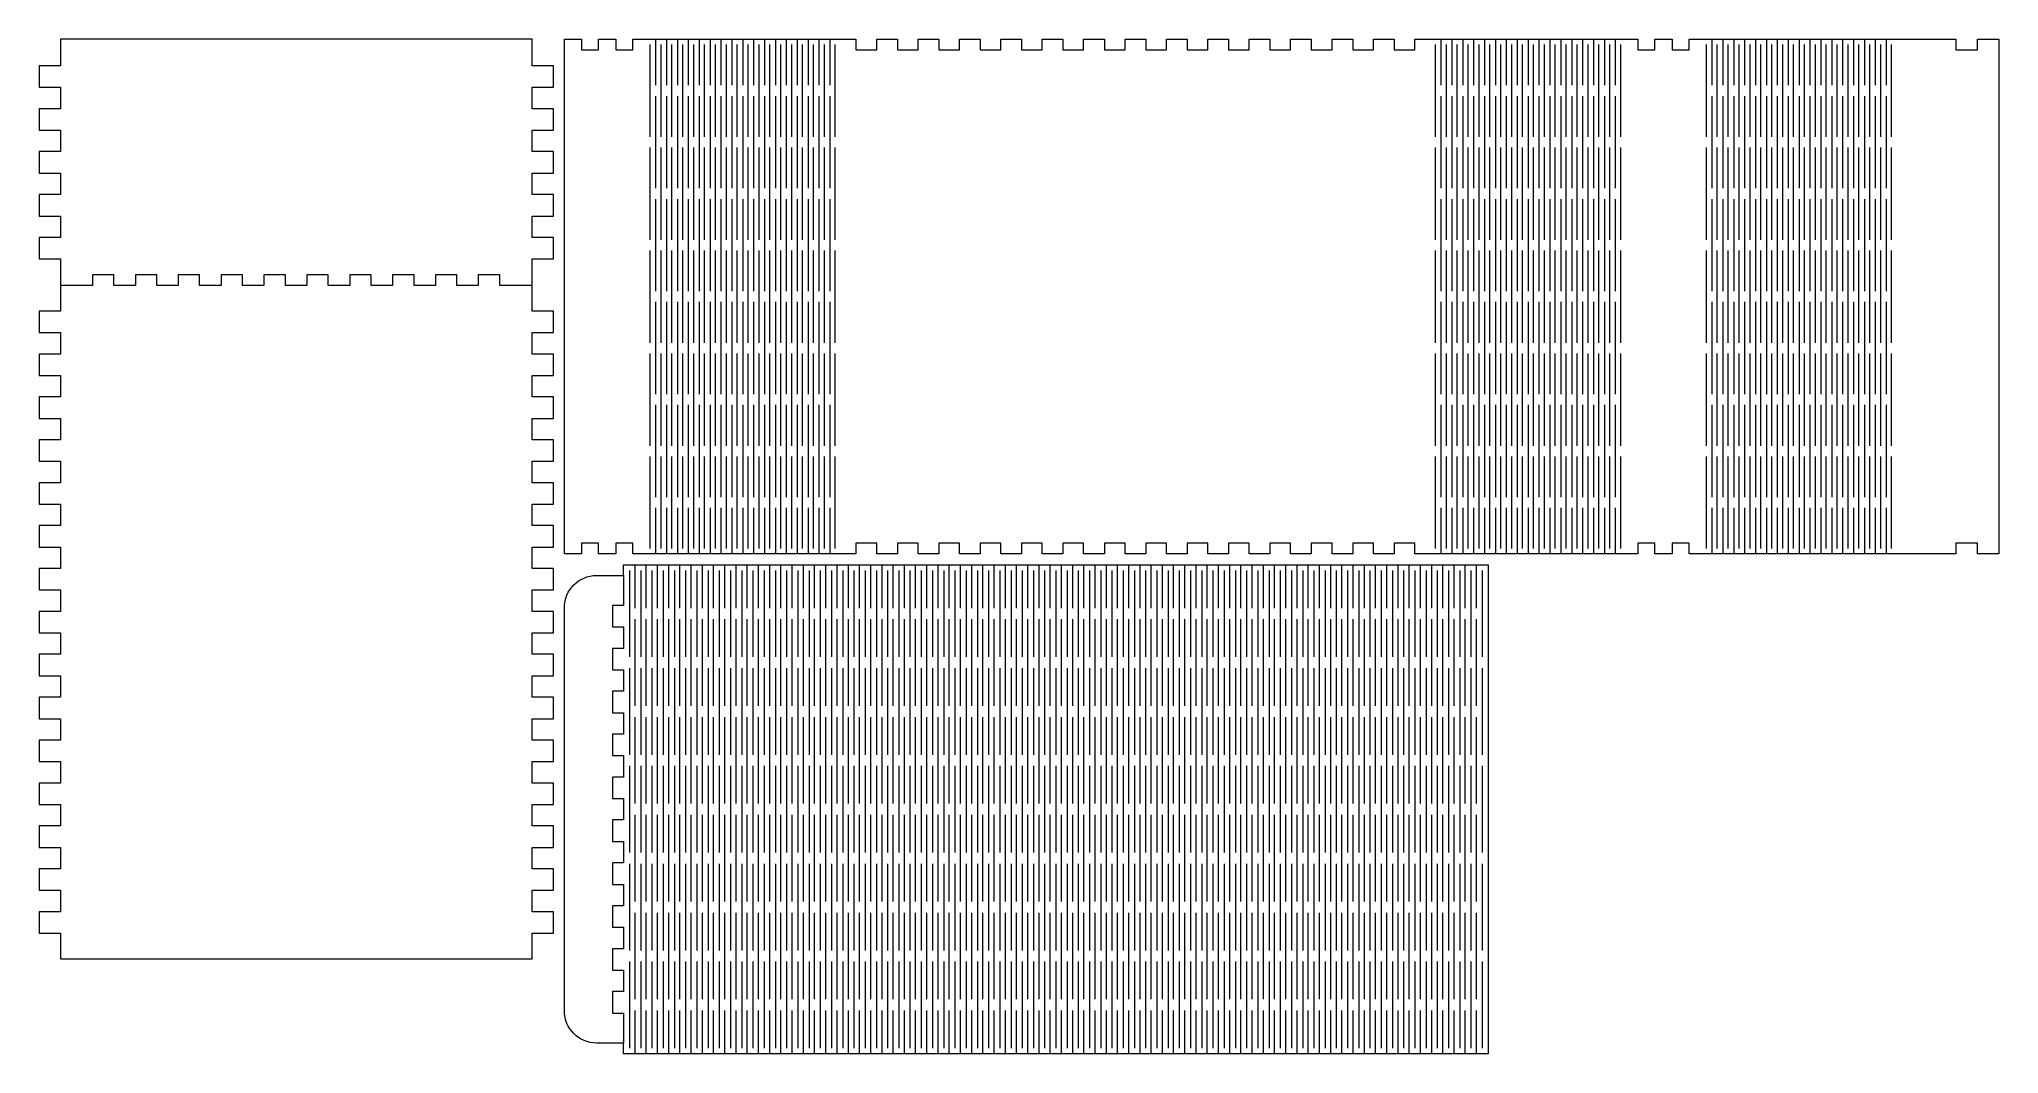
# Model space of a CAD drawing. Header units: millimetres. Extents: x -302 to 279, y -151 to 149.
import ezdxf

# ---------------------------------------------------------------- set-up
doc = ezdxf.new("R2010")
doc.units = ezdxf.units.MM
doc.header["$MEASUREMENT"] = 0
doc.layers.add('Layer 1', color=7, linetype='Continuous')

msp = doc.modelspace()

# ---------------------------------------------------------------- linework, layer by layer
at = {"layer": 'Layer 1', "color": 250, "lineweight": 9}
for points, knots in [([(-155.5697, 76.3122), (-155.5697, 76.3122), (-155.5697, 84.1917), (-155.5697, 84.1917), (-155.5697, 84.1917), (-155.5697, 84.1917), (-149.2197, 84.1917), (-149.2197, 84.1917), (-149.2197, 84.1917), (-149.2197, 84.1917), (-149.2197, 90.5417), (-149.2197, 90.5417), (-149.2197, 90.5417), (-149.2197, 90.5417), (-155.5697, 90.5417), (-155.5697, 90.5417), (-155.5697, 90.5417), (-155.5697, 90.5417), (-155.5697, 96.8917), (-155.5697, 96.8917), (-155.5697, 96.8917), (-155.5697, 96.8917), (-149.2197, 96.8917), (-149.2197, 96.8917), (-149.2197, 96.8917), (-149.2197, 96.8917), (-149.2197, 103.2417), (-149.2197, 103.2417), (-149.2197, 103.2417), (-149.2197, 103.2417), (-155.5697, 103.2417), (-155.5697, 103.2417), (-155.5697, 103.2417), (-155.5697, 103.2417), (-155.5697, 109.5917), (-155.5697, 109.5917), (-155.5697, 109.5917), (-155.5697, 109.5917), (-149.2197, 109.5917), (-149.2197, 109.5917), (-149.2197, 109.5917), (-149.2197, 109.5917), (-149.2197, 115.9417), (-149.2197, 115.9417), (-149.2197, 115.9417), (-149.2197, 115.9417), (-155.5697, 115.9417), (-155.5697, 115.9417), (-155.5697, 115.9417), (-155.5697, 115.9417), (-155.5697, 122.2917), (-155.5697, 122.2917), (-155.5697, 122.2917), (-155.5697, 122.2917), (-149.2197, 122.2917), (-149.2197, 122.2917), (-149.2197, 122.2917), (-149.2197, 122.2917), (-149.2197, 128.6417), (-149.2197, 128.6417), (-149.2197, 128.6417), (-149.2197, 128.6417), (-155.5697, 128.6417), (-155.5697, 128.6417), (-155.5697, 128.6417), (-155.5697, 128.6417), (-155.5697, 134.9917), (-155.5697, 134.9917), (-155.5697, 134.9917), (-155.5697, 134.9917), (-149.2197, 134.9917), (-149.2197, 134.9917), (-149.2197, 134.9917), (-149.2197, 134.9917), (-149.2197, 141.3417), (-149.2197, 141.3417), (-149.2197, 141.3417), (-149.2197, 141.3417), (-155.5697, 141.3417), (-155.5697, 141.3417), (-155.5697, 141.3417), (-155.5697, 141.3417), (-155.5697, 149.2212), (-155.5697, 149.2212), (-155.5697, 149.2212), (-155.5697, 149.2212), (-295.2696, 149.2212), (-295.2696, 149.2212), (-295.2696, 149.2212), (-295.2696, 149.2212), (-295.2696, 141.3417), (-295.2696, 141.3417), (-295.2696, 141.3417), (-295.2696, 141.3417), (-301.6196, 141.3417), (-301.6196, 141.3417), (-301.6196, 141.3417), (-301.6196, 141.3417), (-301.6196, 134.9917), (-301.6196, 134.9917), (-301.6196, 134.9917), (-301.6196, 134.9917), (-295.2696, 134.9917), (-295.2696, 134.9917), (-295.2696, 134.9917), (-295.2696, 134.9917), (-295.2696, 128.6417), (-295.2696, 128.6417), (-295.2696, 128.6417), (-295.2696, 128.6417), (-301.6196, 128.6417), (-301.6196, 128.6417), (-301.6196, 128.6417), (-301.6196, 128.6417), (-301.6196, 122.2917), (-301.6196, 122.2917), (-301.6196, 122.2917), (-301.6196, 122.2917), (-295.2696, 122.2917), (-295.2696, 122.2917), (-295.2696, 122.2917), (-295.2696, 122.2917), (-295.2696, 115.9417), (-295.2696, 115.9417), (-295.2696, 115.9417), (-295.2696, 115.9417), (-301.6196, 115.9417), (-301.6196, 115.9417), (-301.6196, 115.9417), (-301.6196, 115.9417), (-301.6196, 109.5917), (-301.6196, 109.5917), (-301.6196, 109.5917), (-301.6196, 109.5917), (-295.2696, 109.5917), (-295.2696, 109.5917), (-295.2696, 109.5917), (-295.2696, 109.5917), (-295.2696, 103.2417), (-295.2696, 103.2417), (-295.2696, 103.2417), (-295.2696, 103.2417), (-301.6196, 103.2417), (-301.6196, 103.2417), (-301.6196, 103.2417), (-301.6196, 103.2417), (-301.6196, 96.8917), (-301.6196, 96.8917), (-301.6196, 96.8917), (-301.6196, 96.8917), (-295.2696, 96.8917), (-295.2696, 96.8917), (-295.2696, 96.8917), (-295.2696, 96.8917), (-295.2696, 90.5417), (-295.2696, 90.5417), (-295.2696, 90.5417), (-295.2696, 90.5417), (-301.6196, 90.5417), (-301.6196, 90.5417), (-301.6196, 90.5417), (-301.6196, 90.5417), (-301.6196, 84.1917), (-301.6196, 84.1917), (-301.6196, 84.1917), (-301.6196, 84.1917), (-295.2696, 84.1917), (-295.2696, 84.1917), (-295.2696, 84.1917), (-295.2696, 84.1917), (-295.2696, 76.3122), (-295.2696, 76.3122)], [0, 0, 0, 0, 0.02272727, 0.02272727, 0.02272727, 0.02272727, 0.04545455, 0.04545455, 0.04545455, 0.04545455, 0.06818182, 0.06818182, 0.06818182, 0.06818182, 0.09090909, 0.09090909, 0.09090909, 0.09090909, 0.11363636, 0.11363636, 0.11363636, 0.11363636, 0.13636364, 0.13636364, 0.13636364, 0.13636364, 0.15909091, 0.15909091, 0.15909091, 0.15909091, 0.18181818, 0.18181818, 0.18181818, 0.18181818, 0.20454545, 0.20454545, 0.20454545, 0.20454545, 0.22727273, 0.22727273, 0.22727273, 0.22727273, 0.25, 0.25, 0.25, 0.25, 0.27272727, 0.27272727, 0.27272727, 0.27272727, 0.29545455, 0.29545455, 0.29545455, 0.29545455, 0.31818182, 0.31818182, 0.31818182, 0.31818182, 0.34090909, 0.34090909, 0.34090909, 0.34090909, 0.36363636, 0.36363636, 0.36363636, 0.36363636, 0.38636364, 0.38636364, 0.38636364, 0.38636364, 0.40909091, 0.40909091, 0.40909091, 0.40909091, 0.43181818, 0.43181818, 0.43181818, 0.43181818, 0.45454545, 0.45454545, 0.45454545, 0.45454545, 0.47727273, 0.47727273, 0.47727273, 0.47727273, 0.5, 0.5, 0.5, 0.5, 0.52272727, 0.52272727, 0.52272727, 0.52272727, 0.54545455, 0.54545455, 0.54545455, 0.54545455, 0.56818182, 0.56818182, 0.56818182, 0.56818182, 0.59090909, 0.59090909, 0.59090909, 0.59090909, 0.61363636, 0.61363636, 0.61363636, 0.61363636, 0.63636364, 0.63636364, 0.63636364, 0.63636364, 0.65909091, 0.65909091, 0.65909091, 0.65909091, 0.68181818, 0.68181818, 0.68181818, 0.68181818, 0.70454545, 0.70454545, 0.70454545, 0.70454545, 0.72727273, 0.72727273, 0.72727273, 0.72727273, 0.75, 0.75, 0.75, 0.75, 0.77272727, 0.77272727, 0.77272727, 0.77272727, 0.79545455, 0.79545455, 0.79545455, 0.79545455, 0.81818182, 0.81818182, 0.81818182, 0.81818182, 0.84090909, 0.84090909, 0.84090909, 0.84090909, 0.86363636, 0.86363636, 0.86363636, 0.86363636, 0.88636364, 0.88636364, 0.88636364, 0.88636364, 0.90909091, 0.90909091, 0.90909091, 0.90909091, 0.93181818, 0.93181818, 0.93181818, 0.93181818, 0.95454545, 0.95454545, 0.95454545, 0.95454545, 1, 1, 1, 1]), ([(-295.2695, 76.3122), (-295.2695, 76.3122), (-285.8332, 76.3122), (-285.8332, 76.3122), (-285.8332, 76.3122), (-285.8332, 76.3122), (-285.8332, 79.4872), (-285.8332, 79.4872), (-285.8332, 79.4872), (-285.8332, 79.4872), (-279.4832, 79.4872), (-279.4832, 79.4872), (-279.4832, 79.4872), (-279.4832, 79.4872), (-279.4832, 76.3122), (-279.4832, 76.3122), (-279.4832, 76.3122), (-279.4832, 76.3122), (-273.1332, 76.3122), (-273.1332, 76.3122), (-273.1332, 76.3122), (-273.1332, 76.3122), (-273.1332, 79.4872), (-273.1332, 79.4872), (-273.1332, 79.4872), (-273.1332, 79.4872), (-266.7832, 79.4872), (-266.7832, 79.4872), (-266.7832, 79.4872), (-266.7832, 79.4872), (-266.7832, 76.3122), (-266.7832, 76.3122), (-266.7832, 76.3122), (-266.7832, 76.3122), (-260.4332, 76.3122), (-260.4332, 76.3122), (-260.4332, 76.3122), (-260.4332, 76.3122), (-260.4332, 79.4872), (-260.4332, 79.4872), (-260.4332, 79.4872), (-260.4332, 79.4872), (-254.0832, 79.4872), (-254.0832, 79.4872), (-254.0832, 79.4872), (-254.0832, 79.4872), (-254.0832, 76.3122), (-254.0832, 76.3122), (-254.0832, 76.3122), (-254.0832, 76.3122), (-247.7332, 76.3122), (-247.7332, 76.3122), (-247.7332, 76.3122), (-247.7332, 76.3122), (-247.7332, 79.4872), (-247.7332, 79.4872), (-247.7332, 79.4872), (-247.7332, 79.4872), (-241.3832, 79.4872), (-241.3832, 79.4872), (-241.3832, 79.4872), (-241.3832, 79.4872), (-241.3832, 76.3122), (-241.3832, 76.3122), (-241.3832, 76.3122), (-241.3832, 76.3122), (-235.0332, 76.3122), (-235.0332, 76.3122), (-235.0332, 76.3122), (-235.0332, 76.3122), (-235.0332, 79.4872), (-235.0332, 79.4872), (-235.0332, 79.4872), (-235.0332, 79.4872), (-228.6832, 79.4872), (-228.6832, 79.4872), (-228.6832, 79.4872), (-228.6832, 79.4872), (-228.6832, 76.3122), (-228.6832, 76.3122), (-228.6832, 76.3122), (-228.6832, 76.3122), (-222.3332, 76.3122), (-222.3332, 76.3122), (-222.3332, 76.3122), (-222.3332, 76.3122), (-222.3332, 79.4872), (-222.3332, 79.4872), (-222.3332, 79.4872), (-222.3332, 79.4872), (-215.9832, 79.4872), (-215.9832, 79.4872), (-215.9832, 79.4872), (-215.9832, 79.4872), (-215.9832, 76.3122), (-215.9832, 76.3122), (-215.9832, 76.3122), (-215.9832, 76.3122), (-209.6332, 76.3122), (-209.6332, 76.3122), (-209.6332, 76.3122), (-209.6332, 76.3122), (-209.6332, 79.4872), (-209.6332, 79.4872), (-209.6332, 79.4872), (-209.6332, 79.4872), (-203.2832, 79.4872), (-203.2832, 79.4872), (-203.2832, 79.4872), (-203.2832, 79.4872), (-203.2832, 76.3122), (-203.2832, 76.3122), (-203.2832, 76.3122), (-203.2832, 76.3122), (-196.9332, 76.3122), (-196.9332, 76.3122), (-196.9332, 76.3122), (-196.9332, 76.3122), (-196.9332, 79.4872), (-196.9332, 79.4872), (-196.9332, 79.4872), (-196.9332, 79.4872), (-190.5832, 79.4872), (-190.5832, 79.4872), (-190.5832, 79.4872), (-190.5832, 79.4872), (-190.5832, 76.3122), (-190.5832, 76.3122), (-190.5832, 76.3122), (-190.5832, 76.3122), (-184.2332, 76.3122), (-184.2332, 76.3122), (-184.2332, 76.3122), (-184.2332, 76.3122), (-184.2332, 79.4872), (-184.2332, 79.4872), (-184.2332, 79.4872), (-184.2332, 79.4872), (-177.8832, 79.4872), (-177.8832, 79.4872), (-177.8832, 79.4872), (-177.8832, 79.4872), (-177.8832, 76.3122), (-177.8832, 76.3122), (-177.8832, 76.3122), (-177.8832, 76.3122), (-171.5332, 76.3122), (-171.5332, 76.3122), (-171.5332, 76.3122), (-171.5332, 76.3122), (-171.5332, 79.4872), (-171.5332, 79.4872), (-171.5332, 79.4872), (-171.5332, 79.4872), (-165.1832, 79.4872), (-165.1832, 79.4872), (-165.1832, 79.4872), (-165.1832, 79.4872), (-165.1832, 76.3122), (-165.1832, 76.3122), (-165.1832, 76.3122), (-165.1832, 76.3122), (-155.5696, 76.3122), (-155.5696, 76.3122), (-155.5696, 76.3122), (-155.5696, 76.3122), (-155.5696, 68.727), (-155.5696, 68.727), (-155.5696, 68.727), (-155.5696, 68.727), (-149.2196, 68.727), (-149.2196, 68.727), (-149.2196, 68.727), (-149.2196, 68.727), (-149.2196, 62.377), (-149.2196, 62.377), (-149.2196, 62.377), (-149.2196, 62.377), (-155.5696, 62.377), (-155.5696, 62.377), (-155.5696, 62.377), (-155.5696, 62.377), (-155.5696, 56.027), (-155.5696, 56.027), (-155.5696, 56.027), (-155.5696, 56.027), (-149.2196, 56.027), (-149.2196, 56.027), (-149.2196, 56.027), (-149.2196, 56.027), (-149.2196, 49.677), (-149.2196, 49.677), (-149.2196, 49.677), (-149.2196, 49.677), (-155.5696, 49.677), (-155.5696, 49.677), (-155.5696, 49.677), (-155.5696, 49.677), (-155.5696, 43.327), (-155.5696, 43.327), (-155.5696, 43.327), (-155.5696, 43.327), (-149.2196, 43.327), (-149.2196, 43.327), (-149.2196, 43.327), (-149.2196, 43.327), (-149.2196, 36.977), (-149.2196, 36.977), (-149.2196, 36.977), (-149.2196, 36.977), (-155.5696, 36.977), (-155.5696, 36.977), (-155.5696, 36.977), (-155.5696, 36.977), (-155.5696, 30.627), (-155.5696, 30.627), (-155.5696, 30.627), (-155.5696, 30.627), (-149.2196, 30.627), (-149.2196, 30.627), (-149.2196, 30.627), (-149.2196, 30.627), (-149.2196, 24.277), (-149.2196, 24.277), (-149.2196, 24.277), (-149.2196, 24.277), (-155.5696, 24.277), (-155.5696, 24.277), (-155.5696, 24.277), (-155.5696, 24.277), (-155.5696, 17.927), (-155.5696, 17.927), (-155.5696, 17.927), (-155.5696, 17.927), (-149.2196, 17.927), (-149.2196, 17.927), (-149.2196, 17.927), (-149.2196, 17.927), (-149.2196, 11.577), (-149.2196, 11.577), (-149.2196, 11.577), (-149.2196, 11.577), (-155.5696, 11.577), (-155.5696, 11.577), (-155.5696, 11.577), (-155.5696, 11.577), (-155.5696, 5.227), (-155.5696, 5.227), (-155.5696, 5.227), (-155.5696, 5.227), (-149.2196, 5.227), (-149.2196, 5.227), (-149.2196, 5.227), (-149.2196, 5.227), (-149.2196, -1.123), (-149.2196, -1.123), (-149.2196, -1.123), (-149.2196, -1.123), (-155.5696, -1.123), (-155.5696, -1.123), (-155.5696, -1.123), (-155.5696, -1.123), (-155.5696, -7.473), (-155.5696, -7.473), (-155.5696, -7.473), (-155.5696, -7.473), (-149.2196, -7.473), (-149.2196, -7.473), (-149.2196, -7.473), (-149.2196, -7.473), (-149.2196, -13.823), (-149.2196, -13.823), (-149.2196, -13.823), (-149.2196, -13.823), (-155.5696, -13.823), (-155.5696, -13.823), (-155.5696, -13.823), (-155.5696, -13.823), (-155.5696, -20.173), (-155.5696, -20.173), (-155.5696, -20.173), (-155.5696, -20.173), (-149.2196, -20.173), (-149.2196, -20.173), (-149.2196, -20.173), (-149.2196, -20.173), (-149.2196, -26.523), (-149.2196, -26.523), (-149.2196, -26.523), (-149.2196, -26.523), (-155.5696, -26.523), (-155.5696, -26.523), (-155.5696, -26.523), (-155.5696, -26.523), (-155.5696, -32.873), (-155.5696, -32.873), (-155.5696, -32.873), (-155.5696, -32.873), (-149.2196, -32.873), (-149.2196, -32.873), (-149.2196, -32.873), (-149.2196, -32.873), (-149.2196, -39.223), (-149.2196, -39.223), (-149.2196, -39.223), (-149.2196, -39.223), (-155.5696, -39.223), (-155.5696, -39.223), (-155.5696, -39.223), (-155.5696, -39.223), (-155.5696, -45.573), (-155.5696, -45.573), (-155.5696, -45.573), (-155.5696, -45.573), (-149.2196, -45.573), (-149.2196, -45.573), (-149.2196, -45.573), (-149.2196, -45.573), (-149.2196, -51.923), (-149.2196, -51.923), (-149.2196, -51.923), (-149.2196, -51.923), (-155.5696, -51.923), (-155.5696, -51.923), (-155.5696, -51.923), (-155.5696, -51.923), (-155.5696, -58.273), (-155.5696, -58.273), (-155.5696, -58.273), (-155.5696, -58.273), (-149.2196, -58.273), (-149.2196, -58.273), (-149.2196, -58.273), (-149.2196, -58.273), (-149.2196, -64.623), (-149.2196, -64.623), (-149.2196, -64.623), (-149.2196, -64.623), (-155.5696, -64.623), (-155.5696, -64.623), (-155.5696, -64.623), (-155.5696, -64.623), (-155.5696, -70.973), (-155.5696, -70.973), (-155.5696, -70.973), (-155.5696, -70.973), (-149.2196, -70.973), (-149.2196, -70.973), (-149.2196, -70.973), (-149.2196, -70.973), (-149.2196, -77.323), (-149.2196, -77.323), (-149.2196, -77.323), (-149.2196, -77.323), (-155.5696, -77.323), (-155.5696, -77.323), (-155.5696, -77.323), (-155.5696, -77.323), (-155.5696, -83.673), (-155.5696, -83.673), (-155.5696, -83.673), (-155.5696, -83.673), (-149.2196, -83.673), (-149.2196, -83.673), (-149.2196, -83.673), (-149.2196, -83.673), (-149.2196, -90.023), (-149.2196, -90.023), (-149.2196, -90.023), (-149.2196, -90.023), (-155.5696, -90.023), (-155.5696, -90.023), (-155.5696, -90.023), (-155.5696, -90.023), (-155.5696, -96.373), (-155.5696, -96.373), (-155.5696, -96.373), (-155.5696, -96.373), (-149.2196, -96.373), (-149.2196, -96.373), (-149.2196, -96.373), (-149.2196, -96.373), (-149.2196, -102.723), (-149.2196, -102.723), (-149.2196, -102.723), (-149.2196, -102.723), (-155.5696, -102.723), (-155.5696, -102.723), (-155.5696, -102.723), (-155.5696, -102.723), (-155.5696, -109.073), (-155.5696, -109.073), (-155.5696, -109.073), (-155.5696, -109.073), (-149.2196, -109.073), (-149.2196, -109.073), (-149.2196, -109.073), (-149.2196, -109.073), (-149.2196, -115.423), (-149.2196, -115.423), (-149.2196, -115.423), (-149.2196, -115.423), (-155.5696, -115.423), (-155.5696, -115.423), (-155.5696, -115.423), (-155.5696, -115.423), (-155.5696, -123.0083), (-155.5696, -123.0083), (-155.5696, -123.0083), (-155.5696, -123.0083), (-295.2695, -123.0083), (-295.2695, -123.0083), (-295.2695, -123.0083), (-295.2695, -123.0083), (-295.2695, -115.423), (-295.2695, -115.423), (-295.2695, -115.423), (-295.2695, -115.423), (-301.6195, -115.423), (-301.6195, -115.423), (-301.6195, -115.423), (-301.6195, -115.423), (-301.6195, -109.073), (-301.6195, -109.073), (-301.6195, -109.073), (-301.6195, -109.073), (-295.2695, -109.073), (-295.2695, -109.073), (-295.2695, -109.073), (-295.2695, -109.073), (-295.2695, -102.723), (-295.2695, -102.723), (-295.2695, -102.723), (-295.2695, -102.723), (-301.6195, -102.723), (-301.6195, -102.723), (-301.6195, -102.723), (-301.6195, -102.723), (-301.6195, -96.373), (-301.6195, -96.373), (-301.6195, -96.373), (-301.6195, -96.373), (-295.2695, -96.373), (-295.2695, -96.373), (-295.2695, -96.373), (-295.2695, -96.373), (-295.2695, -90.023), (-295.2695, -90.023), (-295.2695, -90.023), (-295.2695, -90.023), (-301.6195, -90.023), (-301.6195, -90.023), (-301.6195, -90.023), (-301.6195, -90.023), (-301.6195, -83.673), (-301.6195, -83.673), (-301.6195, -83.673), (-301.6195, -83.673), (-295.2695, -83.673), (-295.2695, -83.673), (-295.2695, -83.673), (-295.2695, -83.673), (-295.2695, -77.323), (-295.2695, -77.323), (-295.2695, -77.323), (-295.2695, -77.323), (-301.6195, -77.323), (-301.6195, -77.323), (-301.6195, -77.323), (-301.6195, -77.323), (-301.6195, -70.973), (-301.6195, -70.973), (-301.6195, -70.973), (-301.6195, -70.973), (-295.2695, -70.973), (-295.2695, -70.973), (-295.2695, -70.973), (-295.2695, -70.973), (-295.2695, -64.623), (-295.2695, -64.623), (-295.2695, -64.623), (-295.2695, -64.623), (-301.6195, -64.623), (-301.6195, -64.623), (-301.6195, -64.623), (-301.6195, -64.623), (-301.6195, -58.273), (-301.6195, -58.273), (-301.6195, -58.273), (-301.6195, -58.273), (-295.2695, -58.273), (-295.2695, -58.273), (-295.2695, -58.273), (-295.2695, -58.273), (-295.2695, -51.923), (-295.2695, -51.923), (-295.2695, -51.923), (-295.2695, -51.923), (-301.6195, -51.923), (-301.6195, -51.923), (-301.6195, -51.923), (-301.6195, -51.923), (-301.6195, -45.573), (-301.6195, -45.573), (-301.6195, -45.573), (-301.6195, -45.573), (-295.2695, -45.573), (-295.2695, -45.573), (-295.2695, -45.573), (-295.2695, -45.573), (-295.2695, -39.223), (-295.2695, -39.223), (-295.2695, -39.223), (-295.2695, -39.223), (-301.6195, -39.223), (-301.6195, -39.223), (-301.6195, -39.223), (-301.6195, -39.223), (-301.6195, -32.873), (-301.6195, -32.873), (-301.6195, -32.873), (-301.6195, -32.873), (-295.2695, -32.873), (-295.2695, -32.873), (-295.2695, -32.873), (-295.2695, -32.873), (-295.2695, -26.523), (-295.2695, -26.523), (-295.2695, -26.523), (-295.2695, -26.523), (-301.6195, -26.523), (-301.6195, -26.523), (-301.6195, -26.523), (-301.6195, -26.523), (-301.6195, -20.173), (-301.6195, -20.173), (-301.6195, -20.173), (-301.6195, -20.173), (-295.2695, -20.173), (-295.2695, -20.173), (-295.2695, -20.173), (-295.2695, -20.173), (-295.2695, -13.823), (-295.2695, -13.823), (-295.2695, -13.823), (-295.2695, -13.823), (-301.6195, -13.823), (-301.6195, -13.823), (-301.6195, -13.823), (-301.6195, -13.823), (-301.6195, -7.473), (-301.6195, -7.473), (-301.6195, -7.473), (-301.6195, -7.473), (-295.2695, -7.473), (-295.2695, -7.473), (-295.2695, -7.473), (-295.2695, -7.473), (-295.2695, -1.123), (-295.2695, -1.123), (-295.2695, -1.123), (-295.2695, -1.123), (-301.6195, -1.123), (-301.6195, -1.123), (-301.6195, -1.123), (-301.6195, -1.123), (-301.6195, 5.227), (-301.6195, 5.227), (-301.6195, 5.227), (-301.6195, 5.227), (-295.2695, 5.227), (-295.2695, 5.227), (-295.2695, 5.227), (-295.2695, 5.227), (-295.2695, 11.577), (-295.2695, 11.577), (-295.2695, 11.577), (-295.2695, 11.577), (-301.6195, 11.577), (-301.6195, 11.577), (-301.6195, 11.577), (-301.6195, 11.577), (-301.6195, 17.927), (-301.6195, 17.927), (-301.6195, 17.927), (-301.6195, 17.927), (-295.2695, 17.927), (-295.2695, 17.927), (-295.2695, 17.927), (-295.2695, 17.927), (-295.2695, 24.277), (-295.2695, 24.277), (-295.2695, 24.277), (-295.2695, 24.277), (-301.6195, 24.277), (-301.6195, 24.277), (-301.6195, 24.277), (-301.6195, 24.277), (-301.6195, 30.627), (-301.6195, 30.627), (-301.6195, 30.627), (-301.6195, 30.627), (-295.2695, 30.627), (-295.2695, 30.627), (-295.2695, 30.627), (-295.2695, 30.627), (-295.2695, 36.977), (-295.2695, 36.977), (-295.2695, 36.977), (-295.2695, 36.977), (-301.6195, 36.977), (-301.6195, 36.977), (-301.6195, 36.977), (-301.6195, 36.977), (-301.6195, 43.327), (-301.6195, 43.327), (-301.6195, 43.327), (-301.6195, 43.327), (-295.2695, 43.327), (-295.2695, 43.327), (-295.2695, 43.327), (-295.2695, 43.327), (-295.2695, 49.677), (-295.2695, 49.677), (-295.2695, 49.677), (-295.2695, 49.677), (-301.6195, 49.677), (-301.6195, 49.677), (-301.6195, 49.677), (-301.6195, 49.677), (-301.6195, 56.027), (-301.6195, 56.027), (-301.6195, 56.027), (-301.6195, 56.027), (-295.2695, 56.027), (-295.2695, 56.027), (-295.2695, 56.027), (-295.2695, 56.027), (-295.2695, 62.377), (-295.2695, 62.377), (-295.2695, 62.377), (-295.2695, 62.377), (-301.6195, 62.377), (-301.6195, 62.377), (-301.6195, 62.377), (-301.6195, 62.377), (-301.6195, 68.727), (-301.6195, 68.727), (-301.6195, 68.727), (-301.6195, 68.727), (-295.2695, 68.727), (-295.2695, 68.727), (-295.2695, 68.727), (-295.2695, 68.727), (-295.2695, 76.3122), (-295.2695, 76.3122)], [0, 0, 0, 0, 0.00606061, 0.00606061, 0.00606061, 0.00606061, 0.01212121, 0.01212121, 0.01212121, 0.01212121, 0.01818182, 0.01818182, 0.01818182, 0.01818182, 0.02424242, 0.02424242, 0.02424242, 0.02424242, 0.03030303, 0.03030303, 0.03030303, 0.03030303, 0.03636364, 0.03636364, 0.03636364, 0.03636364, 0.04242424, 0.04242424, 0.04242424, 0.04242424, 0.04848485, 0.04848485, 0.04848485, 0.04848485, 0.05454545, 0.05454545, 0.05454545, 0.05454545, 0.06060606, 0.06060606, 0.06060606, 0.06060606, 0.06666667, 0.06666667, 0.06666667, 0.06666667, 0.07272727, 0.07272727, 0.07272727, 0.07272727, 0.07878788, 0.07878788, 0.07878788, 0.07878788, 0.08484848, 0.08484848, 0.08484848, 0.08484848, 0.09090909, 0.09090909, 0.09090909, 0.09090909, 0.0969697, 0.0969697, 0.0969697, 0.0969697, 0.1030303, 0.1030303, 0.1030303, 0.1030303, 0.10909091, 0.10909091, 0.10909091, 0.10909091, 0.11515152, 0.11515152, 0.11515152, 0.11515152, 0.12121212, 0.12121212, 0.12121212, 0.12121212, 0.12727273, 0.12727273, 0.12727273, 0.12727273, 0.13333333, 0.13333333, 0.13333333, 0.13333333, 0.13939394, 0.13939394, 0.13939394, 0.13939394, 0.14545455, 0.14545455, 0.14545455, 0.14545455, 0.15151515, 0.15151515, 0.15151515, 0.15151515, 0.15757576, 0.15757576, 0.15757576, 0.15757576, 0.16363636, 0.16363636, 0.16363636, 0.16363636, 0.16969697, 0.16969697, 0.16969697, 0.16969697, 0.17575758, 0.17575758, 0.17575758, 0.17575758, 0.18181818, 0.18181818, 0.18181818, 0.18181818, 0.18787879, 0.18787879, 0.18787879, 0.18787879, 0.19393939, 0.19393939, 0.19393939, 0.19393939, 0.2, 0.2, 0.2, 0.2, 0.20606061, 0.20606061, 0.20606061, 0.20606061, 0.21212121, 0.21212121, 0.21212121, 0.21212121, 0.21818182, 0.21818182, 0.21818182, 0.21818182, 0.22424242, 0.22424242, 0.22424242, 0.22424242, 0.23030303, 0.23030303, 0.23030303, 0.23030303, 0.23636364, 0.23636364, 0.23636364, 0.23636364, 0.24242424, 0.24242424, 0.24242424, 0.24242424, 0.24848485, 0.24848485, 0.24848485, 0.24848485, 0.25454545, 0.25454545, 0.25454545, 0.25454545, 0.26060606, 0.26060606, 0.26060606, 0.26060606, 0.26666667, 0.26666667, 0.26666667, 0.26666667, 0.27272727, 0.27272727, 0.27272727, 0.27272727, 0.27878788, 0.27878788, 0.27878788, 0.27878788, 0.28484848, 0.28484848, 0.28484848, 0.28484848, 0.29090909, 0.29090909, 0.29090909, 0.29090909, 0.2969697, 0.2969697, 0.2969697, 0.2969697, 0.3030303, 0.3030303, 0.3030303, 0.3030303, 0.30909091, 0.30909091, 0.30909091, 0.30909091, 0.31515152, 0.31515152, 0.31515152, 0.31515152, 0.32121212, 0.32121212, 0.32121212, 0.32121212, 0.32727273, 0.32727273, 0.32727273, 0.32727273, 0.33333333, 0.33333333, 0.33333333, 0.33333333, 0.33939394, 0.33939394, 0.33939394, 0.33939394, 0.34545455, 0.34545455, 0.34545455, 0.34545455, 0.35151515, 0.35151515, 0.35151515, 0.35151515, 0.35757576, 0.35757576, 0.35757576, 0.35757576, 0.36363636, 0.36363636, 0.36363636, 0.36363636, 0.36969697, 0.36969697, 0.36969697, 0.36969697, 0.37575758, 0.37575758, 0.37575758, 0.37575758, 0.38181818, 0.38181818, 0.38181818, 0.38181818, 0.38787879, 0.38787879, 0.38787879, 0.38787879, 0.39393939, 0.39393939, 0.39393939, 0.39393939, 0.4, 0.4, 0.4, 0.4, 0.40606061, 0.40606061, 0.40606061, 0.40606061, 0.41212121, 0.41212121, 0.41212121, 0.41212121, 0.41818182, 0.41818182, 0.41818182, 0.41818182, 0.42424242, 0.42424242, 0.42424242, 0.42424242, 0.43030303, 0.43030303, 0.43030303, 0.43030303, 0.43636364, 0.43636364, 0.43636364, 0.43636364, 0.44242424, 0.44242424, 0.44242424, 0.44242424, 0.44848485, 0.44848485, 0.44848485, 0.44848485, 0.45454545, 0.45454545, 0.45454545, 0.45454545, 0.46060606, 0.46060606, 0.46060606, 0.46060606, 0.46666667, 0.46666667, 0.46666667, 0.46666667, 0.47272727, 0.47272727, 0.47272727, 0.47272727, 0.47878788, 0.47878788, 0.47878788, 0.47878788, 0.48484848, 0.48484848, 0.48484848, 0.48484848, 0.49090909, 0.49090909, 0.49090909, 0.49090909, 0.4969697, 0.4969697, 0.4969697, 0.4969697, 0.5030303, 0.5030303, 0.5030303, 0.5030303, 0.50909091, 0.50909091, 0.50909091, 0.50909091, 0.51515152, 0.51515152, 0.51515152, 0.51515152, 0.52121212, 0.52121212, 0.52121212, 0.52121212, 0.52727273, 0.52727273, 0.52727273, 0.52727273, 0.53333333, 0.53333333, 0.53333333, 0.53333333, 0.53939394, 0.53939394, 0.53939394, 0.53939394, 0.54545455, 0.54545455, 0.54545455, 0.54545455, 0.55151515, 0.55151515, 0.55151515, 0.55151515, 0.55757576, 0.55757576, 0.55757576, 0.55757576, 0.56363636, 0.56363636, 0.56363636, 0.56363636, 0.56969697, 0.56969697, 0.56969697, 0.56969697, 0.57575758, 0.57575758, 0.57575758, 0.57575758, 0.58181818, 0.58181818, 0.58181818, 0.58181818, 0.58787879, 0.58787879, 0.58787879, 0.58787879, 0.59393939, 0.59393939, 0.59393939, 0.59393939, 0.6, 0.6, 0.6, 0.6, 0.60606061, 0.60606061, 0.60606061, 0.60606061, 0.61212121, 0.61212121, 0.61212121, 0.61212121, 0.61818182, 0.61818182, 0.61818182, 0.61818182, 0.62424242, 0.62424242, 0.62424242, 0.62424242, 0.63030303, 0.63030303, 0.63030303, 0.63030303, 0.63636364, 0.63636364, 0.63636364, 0.63636364, 0.64242424, 0.64242424, 0.64242424, 0.64242424, 0.64848485, 0.64848485, 0.64848485, 0.64848485, 0.65454545, 0.65454545, 0.65454545, 0.65454545, 0.66060606, 0.66060606, 0.66060606, 0.66060606, 0.66666667, 0.66666667, 0.66666667, 0.66666667, 0.67272727, 0.67272727, 0.67272727, 0.67272727, 0.67878788, 0.67878788, 0.67878788, 0.67878788, 0.68484848, 0.68484848, 0.68484848, 0.68484848, 0.69090909, 0.69090909, 0.69090909, 0.69090909, 0.6969697, 0.6969697, 0.6969697, 0.6969697, 0.7030303, 0.7030303, 0.7030303, 0.7030303, 0.70909091, 0.70909091, 0.70909091, 0.70909091, 0.71515152, 0.71515152, 0.71515152, 0.71515152, 0.72121212, 0.72121212, 0.72121212, 0.72121212, 0.72727273, 0.72727273, 0.72727273, 0.72727273, 0.73333333, 0.73333333, 0.73333333, 0.73333333, 0.73939394, 0.73939394, 0.73939394, 0.73939394, 0.74545455, 0.74545455, 0.74545455, 0.74545455, 0.75151515, 0.75151515, 0.75151515, 0.75151515, 0.75757576, 0.75757576, 0.75757576, 0.75757576, 0.76363636, 0.76363636, 0.76363636, 0.76363636, 0.76969697, 0.76969697, 0.76969697, 0.76969697, 0.77575758, 0.77575758, 0.77575758, 0.77575758, 0.78181818, 0.78181818, 0.78181818, 0.78181818, 0.78787879, 0.78787879, 0.78787879, 0.78787879, 0.79393939, 0.79393939, 0.79393939, 0.79393939, 0.8, 0.8, 0.8, 0.8, 0.80606061, 0.80606061, 0.80606061, 0.80606061, 0.81212121, 0.81212121, 0.81212121, 0.81212121, 0.81818182, 0.81818182, 0.81818182, 0.81818182, 0.82424242, 0.82424242, 0.82424242, 0.82424242, 0.83030303, 0.83030303, 0.83030303, 0.83030303, 0.83636364, 0.83636364, 0.83636364, 0.83636364, 0.84242424, 0.84242424, 0.84242424, 0.84242424, 0.84848485, 0.84848485, 0.84848485, 0.84848485, 0.85454545, 0.85454545, 0.85454545, 0.85454545, 0.86060606, 0.86060606, 0.86060606, 0.86060606, 0.86666667, 0.86666667, 0.86666667, 0.86666667, 0.87272727, 0.87272727, 0.87272727, 0.87272727, 0.87878788, 0.87878788, 0.87878788, 0.87878788, 0.88484848, 0.88484848, 0.88484848, 0.88484848, 0.89090909, 0.89090909, 0.89090909, 0.89090909, 0.8969697, 0.8969697, 0.8969697, 0.8969697, 0.9030303, 0.9030303, 0.9030303, 0.9030303, 0.90909091, 0.90909091, 0.90909091, 0.90909091, 0.91515152, 0.91515152, 0.91515152, 0.91515152, 0.92121212, 0.92121212, 0.92121212, 0.92121212, 0.92727273, 0.92727273, 0.92727273, 0.92727273, 0.93333333, 0.93333333, 0.93333333, 0.93333333, 0.93939394, 0.93939394, 0.93939394, 0.93939394, 0.94545455, 0.94545455, 0.94545455, 0.94545455, 0.95151515, 0.95151515, 0.95151515, 0.95151515, 0.95757576, 0.95757576, 0.95757576, 0.95757576, 0.96363636, 0.96363636, 0.96363636, 0.96363636, 0.96969697, 0.96969697, 0.96969697, 0.96969697, 0.97575758, 0.97575758, 0.97575758, 0.97575758, 0.98181818, 0.98181818, 0.98181818, 0.98181818, 0.98787879, 0.98787879, 0.98787879, 0.98787879, 1, 1, 1, 1]), ([(-128.5694, -139.065), (-128.5694, -139.065), (-131.7444, -139.065), (-131.7444, -139.065), (-131.7444, -139.065), (-131.7444, -139.065), (-131.7444, -132.715), (-131.7444, -132.715), (-131.7444, -132.715), (-131.7444, -132.715), (-128.5694, -132.715), (-128.5694, -132.715), (-128.5694, -132.715), (-128.5694, -132.715), (-128.5694, -126.365), (-128.5694, -126.365), (-128.5694, -126.365), (-128.5694, -126.365), (-131.7444, -126.365), (-131.7444, -126.365), (-131.7444, -126.365), (-131.7444, -126.365), (-131.7444, -120.015), (-131.7444, -120.015), (-131.7444, -120.015), (-131.7444, -120.015), (-128.5694, -120.015), (-128.5694, -120.015), (-128.5694, -120.015), (-128.5694, -120.015), (-128.5694, -113.665), (-128.5694, -113.665), (-128.5694, -113.665), (-128.5694, -113.665), (-131.7444, -113.665), (-131.7444, -113.665), (-131.7444, -113.665), (-131.7444, -113.665), (-131.7444, -107.315), (-131.7444, -107.315), (-131.7444, -107.315), (-131.7444, -107.315), (-128.5694, -107.315), (-128.5694, -107.315), (-128.5694, -107.315), (-128.5694, -107.315), (-128.5694, -100.965), (-128.5694, -100.965), (-128.5694, -100.965), (-128.5694, -100.965), (-131.7444, -100.965), (-131.7444, -100.965), (-131.7444, -100.965), (-131.7444, -100.965), (-131.7444, -94.615), (-131.7444, -94.615), (-131.7444, -94.615), (-131.7444, -94.615), (-128.5694, -94.615), (-128.5694, -94.615), (-128.5694, -94.615), (-128.5694, -94.615), (-128.5694, -88.265), (-128.5694, -88.265), (-128.5694, -88.265), (-128.5694, -88.265), (-131.7444, -88.265), (-131.7444, -88.265), (-131.7444, -88.265), (-131.7444, -88.265), (-131.7444, -81.915), (-131.7444, -81.915), (-131.7444, -81.915), (-131.7444, -81.915), (-128.5694, -81.915), (-128.5694, -81.915), (-128.5694, -81.915), (-128.5694, -81.915), (-128.5694, -75.565), (-128.5694, -75.565), (-128.5694, -75.565), (-128.5694, -75.565), (-131.7444, -75.565), (-131.7444, -75.565), (-131.7444, -75.565), (-131.7444, -75.565), (-131.7444, -69.215), (-131.7444, -69.215), (-131.7444, -69.215), (-131.7444, -69.215), (-128.5694, -69.215), (-128.5694, -69.215), (-128.5694, -69.215), (-128.5694, -69.215), (-128.5694, -62.865), (-128.5694, -62.865), (-128.5694, -62.865), (-128.5694, -62.865), (-131.7444, -62.865), (-131.7444, -62.865), (-131.7444, -62.865), (-131.7444, -62.865), (-131.7444, -56.515), (-131.7444, -56.515), (-131.7444, -56.515), (-131.7444, -56.515), (-128.5694, -56.515), (-128.5694, -56.515), (-128.5694, -56.515), (-128.5694, -56.515), (-128.5694, -50.165), (-128.5694, -50.165), (-128.5694, -50.165), (-128.5694, -50.165), (-131.7444, -50.165), (-131.7444, -50.165), (-131.7444, -50.165), (-131.7444, -50.165), (-131.7444, -43.815), (-131.7444, -43.815), (-131.7444, -43.815), (-131.7444, -43.815), (-128.5694, -43.815), (-128.5694, -43.815), (-128.5694, -43.815), (-128.5694, -43.815), (-128.5694, -37.465), (-128.5694, -37.465), (-128.5694, -37.465), (-128.5694, -37.465), (-131.7444, -37.465), (-131.7444, -37.465), (-131.7444, -37.465), (-131.7444, -37.465), (-131.7444, -31.115), (-131.7444, -31.115), (-131.7444, -31.115), (-131.7444, -31.115), (-128.5694, -31.115), (-128.5694, -31.115), (-128.5694, -31.115), (-128.5694, -31.115), (-128.5694, -24.765), (-128.5694, -24.765), (-128.5694, -24.765), (-128.5694, -24.765), (-131.7444, -24.765), (-131.7444, -24.765), (-131.7444, -24.765), (-131.7444, -24.765), (-131.7444, -18.415), (-131.7444, -18.415), (-131.7444, -18.415), (-131.7444, -18.415), (-128.5694, -18.415), (-128.5694, -18.415), (-128.5694, -18.415), (-128.5694, -18.415), (-128.5694, -9.5253), (-128.5694, -9.5253), (-128.5694, -9.5253), (-128.5694, -9.5253), (-136.5196, -9.5253), (-136.5196, -9.5253), (-136.5196, -9.5253), (-141.7658, -9.5253), (-146.0446, -13.8041), (-146.0446, -19.0503), (-146.0446, -19.0503), (-146.0446, -19.0503), (-146.0446, -138.4297), (-146.0446, -138.4297), (-146.0446, -138.4297), (-146.0446, -143.6759), (-141.7658, -147.9547), (-136.5196, -147.9547), (-136.5196, -147.9547), (-136.5196, -147.9547), (-128.5694, -147.9547), (-128.5694, -147.9547), (-128.5694, -147.9547), (-128.5694, -147.9547), (-128.5694, -139.065), (-128.5694, -139.065)], [0, 0, 0, 0, 0.0212766, 0.0212766, 0.0212766, 0.0212766, 0.04255319, 0.04255319, 0.04255319, 0.04255319, 0.06382979, 0.06382979, 0.06382979, 0.06382979, 0.08510638, 0.08510638, 0.08510638, 0.08510638, 0.10638298, 0.10638298, 0.10638298, 0.10638298, 0.12765957, 0.12765957, 0.12765957, 0.12765957, 0.14893617, 0.14893617, 0.14893617, 0.14893617, 0.17021277, 0.17021277, 0.17021277, 0.17021277, 0.19148936, 0.19148936, 0.19148936, 0.19148936, 0.21276596, 0.21276596, 0.21276596, 0.21276596, 0.23404255, 0.23404255, 0.23404255, 0.23404255, 0.25531915, 0.25531915, 0.25531915, 0.25531915, 0.27659574, 0.27659574, 0.27659574, 0.27659574, 0.29787234, 0.29787234, 0.29787234, 0.29787234, 0.31914894, 0.31914894, 0.31914894, 0.31914894, 0.34042553, 0.34042553, 0.34042553, 0.34042553, 0.36170213, 0.36170213, 0.36170213, 0.36170213, 0.38297872, 0.38297872, 0.38297872, 0.38297872, 0.40425532, 0.40425532, 0.40425532, 0.40425532, 0.42553191, 0.42553191, 0.42553191, 0.42553191, 0.44680851, 0.44680851, 0.44680851, 0.44680851, 0.46808511, 0.46808511, 0.46808511, 0.46808511, 0.4893617, 0.4893617, 0.4893617, 0.4893617, 0.5106383, 0.5106383, 0.5106383, 0.5106383, 0.53191489, 0.53191489, 0.53191489, 0.53191489, 0.55319149, 0.55319149, 0.55319149, 0.55319149, 0.57446809, 0.57446809, 0.57446809, 0.57446809, 0.59574468, 0.59574468, 0.59574468, 0.59574468, 0.61702128, 0.61702128, 0.61702128, 0.61702128, 0.63829787, 0.63829787, 0.63829787, 0.63829787, 0.65957447, 0.65957447, 0.65957447, 0.65957447, 0.68085106, 0.68085106, 0.68085106, 0.68085106, 0.70212766, 0.70212766, 0.70212766, 0.70212766, 0.72340426, 0.72340426, 0.72340426, 0.72340426, 0.74468085, 0.74468085, 0.74468085, 0.74468085, 0.76595745, 0.76595745, 0.76595745, 0.76595745, 0.78723404, 0.78723404, 0.78723404, 0.78723404, 0.80851064, 0.80851064, 0.80851064, 0.80851064, 0.82978723, 0.82978723, 0.82978723, 0.82978723, 0.85106383, 0.85106383, 0.85106383, 0.85106383, 0.87234043, 0.87234043, 0.87234043, 0.87234043, 0.89361702, 0.89361702, 0.89361702, 0.89361702, 0.91489362, 0.91489362, 0.91489362, 0.91489362, 0.93617021, 0.93617021, 0.93617021, 0.93617021, 0.95744681, 0.95744681, 0.95744681, 0.95744681, 1, 1, 1, 1])]:
    msp.add_open_spline(points, degree=3, knots=knots, dxfattribs=at)
at = {"layer": 'Layer 1', "lineweight": 9}
for points, knots in [([(247.1353, -3.1686), (247.1353, -3.1686), (266.1853, -3.1686), (266.1853, -3.1686), (266.1853, -3.1686), (266.1853, -3.1686), (266.1853, 0.0065), (266.1853, 0.0065), (266.1853, 0.0065), (266.1853, 0.0065), (272.5357, 0.0065), (272.5357, 0.0065), (272.5357, 0.0065), (272.5357, 0.0065), (272.5357, -3.1686), (272.5357, -3.1686), (272.5357, -3.1686), (272.5357, -3.1686), (278.8866, -3.1686), (278.8866, -3.1686), (278.8866, -3.1686), (278.8866, -3.1686), (278.8866, 149.2313), (278.8866, 149.2313), (278.8866, 149.2313), (278.8866, 149.2313), (272.5357, 149.2313), (272.5357, 149.2313), (272.5357, 149.2313), (272.5357, 149.2313), (272.5357, 146.0561), (272.5357, 146.0561), (272.5357, 146.0561), (272.5357, 146.0561), (266.1853, 146.0561), (266.1853, 146.0561), (266.1853, 146.0561), (266.1853, 146.0561), (266.1853, 149.2313), (266.1853, 149.2313), (266.1853, 149.2313), (266.1853, 149.2313), (247.1353, 149.2313), (247.1353, 149.2313), (247.1353, 149.2313), (247.1353, 149.2313), (192.2757, 149.2313), (192.2757, 149.2313), (192.2757, 149.2313), (192.2757, 149.2313), (187.1957, 149.2313), (187.1957, 149.2313), (187.1957, 149.2313), (187.1957, 149.2313), (187.1957, 146.0561), (187.1957, 146.0561), (187.1957, 146.0561), (187.1957, 146.0561), (182.1157, 146.0561), (182.1157, 146.0561), (182.1157, 146.0561), (182.1157, 146.0561), (182.1157, 149.2313), (182.1157, 149.2313), (182.1157, 149.2313), (182.1157, 149.2313), (177.0357, 149.2313), (177.0357, 149.2313), (177.0357, 149.2313), (177.0357, 149.2313), (177.0357, 146.0561), (177.0357, 146.0561), (177.0357, 146.0561), (177.0357, 146.0561), (171.9557, 146.0561), (171.9557, 146.0561), (171.9557, 146.0561), (171.9557, 146.0561), (171.9557, 149.2313), (171.9557, 149.2313), (171.9557, 149.2313), (171.9557, 149.2313), (166.8757, 149.2313), (166.8757, 149.2313), (166.8757, 149.2313), (166.8757, 149.2313), (112.0155, 149.2313), (112.0155, 149.2313), (112.0155, 149.2313), (112.0155, 149.2313), (105.8846, 149.2313), (105.8846, 149.2313), (105.8846, 149.2313), (105.8846, 149.2313), (105.8846, 146.0561), (105.8846, 146.0561), (105.8846, 146.0561), (105.8846, 146.0561), (99.7531, 146.0561), (99.7531, 146.0561), (99.7531, 146.0561), (99.7531, 146.0561), (99.7531, 149.2313), (99.7531, 149.2313), (99.7531, 149.2313), (99.7531, 149.2313), (93.6228, 149.2313), (93.6228, 149.2313), (93.6228, 149.2313), (93.6228, 149.2313), (93.6228, 146.0561), (93.6228, 146.0561), (93.6228, 146.0561), (93.6228, 146.0561), (87.4913, 146.0561), (87.4913, 146.0561), (87.4913, 146.0561), (87.4913, 146.0561), (87.4913, 149.2313), (87.4913, 149.2313), (87.4913, 149.2313), (87.4913, 149.2313), (81.3604, 149.2313), (81.3604, 149.2313), (81.3604, 149.2313), (81.3604, 149.2313), (81.3604, 146.0561), (81.3604, 146.0561), (81.3604, 146.0561), (81.3604, 146.0561), (75.2295, 146.0561), (75.2295, 146.0561), (75.2295, 146.0561), (75.2295, 146.0561), (75.2295, 149.2313), (75.2295, 149.2313), (75.2295, 149.2313), (75.2295, 149.2313), (69.0986, 149.2313), (69.0986, 149.2313), (69.0986, 149.2313), (69.0986, 149.2313), (69.0986, 146.0561), (69.0986, 146.0561), (69.0986, 146.0561), (69.0986, 146.0561), (62.967, 146.0561), (62.967, 146.0561), (62.967, 146.0561), (62.967, 146.0561), (62.967, 149.2313), (62.967, 149.2313), (62.967, 149.2313), (62.967, 149.2313), (56.8361, 149.2313), (56.8361, 149.2313), (56.8361, 149.2313), (56.8361, 149.2313), (56.8361, 146.0561), (56.8361, 146.0561), (56.8361, 146.0561), (56.8361, 146.0561), (50.7052, 146.0561), (50.7052, 146.0561), (50.7052, 146.0561), (50.7052, 146.0561), (50.7052, 149.2313), (50.7052, 149.2313), (50.7052, 149.2313), (50.7052, 149.2313), (44.5743, 149.2313), (44.5743, 149.2313), (44.5743, 149.2313), (44.5743, 149.2313), (44.5743, 146.0561), (44.5743, 146.0561), (44.5743, 146.0561), (44.5743, 146.0561), (38.4428, 146.0561), (38.4428, 146.0561), (38.4428, 146.0561), (38.4428, 146.0561), (38.4428, 149.2313), (38.4428, 149.2313), (38.4428, 149.2313), (38.4428, 149.2313), (32.3119, 149.2313), (32.3119, 149.2313), (32.3119, 149.2313), (32.3119, 149.2313), (32.3119, 146.0561), (32.3119, 146.0561), (32.3119, 146.0561), (32.3119, 146.0561), (26.181, 146.0561), (26.181, 146.0561), (26.181, 146.0561), (26.181, 146.0561), (26.181, 149.2313), (26.181, 149.2313), (26.181, 149.2313), (26.181, 149.2313), (20.0501, 149.2313), (20.0501, 149.2313), (20.0501, 149.2313), (20.0501, 149.2313), (20.0501, 146.0561), (20.0501, 146.0561), (20.0501, 146.0561), (20.0501, 146.0561), (13.9192, 146.0561), (13.9192, 146.0561), (13.9192, 146.0561), (13.9192, 146.0561), (13.9192, 149.2313), (13.9192, 149.2313), (13.9192, 149.2313), (13.9192, 149.2313), (7.7877, 149.2313), (7.7877, 149.2313), (7.7877, 149.2313), (7.7877, 149.2313), (7.7877, 146.0561), (7.7877, 146.0561), (7.7877, 146.0561), (7.7877, 146.0561), (1.6568, 146.0561), (1.6568, 146.0561), (1.6568, 146.0561), (1.6568, 146.0561), (1.6568, 149.2313), (1.6568, 149.2313), (1.6568, 149.2313), (1.6568, 149.2313), (-4.4741, 149.2313), (-4.4741, 149.2313), (-4.4741, 149.2313), (-4.4741, 149.2313), (-4.4741, 146.0561), (-4.4741, 146.0561), (-4.4741, 146.0561), (-4.4741, 146.0561), (-10.605, 146.0561), (-10.605, 146.0561), (-10.605, 146.0561), (-10.605, 146.0561), (-10.605, 149.2313), (-10.605, 149.2313), (-10.605, 149.2313), (-10.605, 149.2313), (-16.7359, 149.2313), (-16.7359, 149.2313), (-16.7359, 149.2313), (-16.7359, 149.2313), (-16.7359, 146.0561), (-16.7359, 146.0561), (-16.7359, 146.0561), (-16.7359, 146.0561), (-22.8668, 146.0561), (-22.8668, 146.0561), (-22.8668, 146.0561), (-22.8668, 146.0561), (-22.8668, 149.2313), (-22.8668, 149.2313), (-22.8668, 149.2313), (-22.8668, 149.2313), (-28.9984, 149.2313), (-28.9984, 149.2313), (-28.9984, 149.2313), (-28.9984, 149.2313), (-28.9984, 146.0561), (-28.9984, 146.0561), (-28.9984, 146.0561), (-28.9984, 146.0561), (-35.1293, 146.0561), (-35.1293, 146.0561), (-35.1293, 146.0561), (-35.1293, 146.0561), (-35.1293, 149.2313), (-35.1293, 149.2313), (-35.1293, 149.2313), (-35.1293, 149.2313), (-41.2602, 149.2313), (-41.2602, 149.2313), (-41.2602, 149.2313), (-41.2602, 149.2313), (-41.2602, 146.0561), (-41.2602, 146.0561), (-41.2602, 146.0561), (-41.2602, 146.0561), (-47.3911, 146.0561), (-47.3911, 146.0561), (-47.3911, 146.0561), (-47.3911, 146.0561), (-47.3911, 149.2313), (-47.3911, 149.2313), (-47.3911, 149.2313), (-47.3911, 149.2313), (-53.5226, 149.2313), (-53.5226, 149.2313), (-53.5226, 149.2313), (-53.5226, 149.2313), (-53.5226, 146.0561), (-53.5226, 146.0561), (-53.5226, 146.0561), (-53.5226, 146.0561), (-59.6535, 146.0561), (-59.6535, 146.0561), (-59.6535, 146.0561), (-59.6535, 146.0561), (-59.6535, 149.2313), (-59.6535, 149.2313), (-59.6535, 149.2313), (-59.6535, 149.2313), (-65.7844, 149.2313), (-65.7844, 149.2313), (-65.7844, 149.2313), (-65.7844, 149.2313), (-120.6446, 149.2313), (-120.6446, 149.2313), (-120.6446, 149.2313), (-120.6446, 149.2313), (-125.7246, 149.2313), (-125.7246, 149.2313), (-125.7246, 149.2313), (-125.7246, 149.2313), (-125.7246, 146.0561), (-125.7246, 146.0561), (-125.7246, 146.0561), (-125.7246, 146.0561), (-130.8046, 146.0561), (-130.8046, 146.0561), (-130.8046, 146.0561), (-130.8046, 146.0561), (-130.8046, 149.2313), (-130.8046, 149.2313), (-130.8046, 149.2313), (-130.8046, 149.2313), (-135.8846, 149.2313), (-135.8846, 149.2313), (-135.8846, 149.2313), (-135.8846, 149.2313), (-135.8846, 146.0561), (-135.8846, 146.0561), (-135.8846, 146.0561), (-135.8846, 146.0561), (-140.9646, 146.0561), (-140.9646, 146.0561), (-140.9646, 146.0561), (-140.9646, 146.0561), (-140.9646, 149.2313), (-140.9646, 149.2313), (-140.9646, 149.2313), (-140.9646, 149.2313), (-146.0446, 149.2313), (-146.0446, 149.2313), (-146.0446, 149.2313), (-146.0446, 149.2313), (-146.0446, -3.1686), (-146.0446, -3.1686), (-146.0446, -3.1686), (-146.0446, -3.1686), (-140.9646, -3.1686), (-140.9646, -3.1686), (-140.9646, -3.1686), (-140.9646, -3.1686), (-140.9646, 0.0065), (-140.9646, 0.0065), (-140.9646, 0.0065), (-140.9646, 0.0065), (-135.8846, 0.0065), (-135.8846, 0.0065), (-135.8846, 0.0065), (-135.8846, 0.0065), (-135.8846, -3.1686), (-135.8846, -3.1686), (-135.8846, -3.1686), (-135.8846, -3.1686), (-130.8046, -3.1686), (-130.8046, -3.1686), (-130.8046, -3.1686), (-130.8046, -3.1686), (-130.8046, 0.0065), (-130.8046, 0.0065), (-130.8046, 0.0065), (-130.8046, 0.0065), (-125.7246, 0.0065), (-125.7246, 0.0065), (-125.7246, 0.0065), (-125.7246, 0.0065), (-125.7246, -3.1686), (-125.7246, -3.1686), (-125.7246, -3.1686), (-125.7246, -3.1686), (-120.6446, -3.1686), (-120.6446, -3.1686), (-120.6446, -3.1686), (-120.6446, -3.1686), (-65.7844, -3.1686), (-65.7844, -3.1686), (-65.7844, -3.1686), (-65.7844, -3.1686), (-59.6535, -3.1686), (-59.6535, -3.1686), (-59.6535, -3.1686), (-59.6535, -3.1686), (-59.6535, 0.0065), (-59.6535, 0.0065), (-59.6535, 0.0065), (-59.6535, 0.0065), (-53.5226, 0.0065), (-53.5226, 0.0065), (-53.5226, 0.0065), (-53.5226, 0.0065), (-53.5226, -3.1686), (-53.5226, -3.1686), (-53.5226, -3.1686), (-53.5226, -3.1686), (-47.3911, -3.1686), (-47.3911, -3.1686), (-47.3911, -3.1686), (-47.3911, -3.1686), (-47.3911, 0.0065), (-47.3911, 0.0065), (-47.3911, 0.0065), (-47.3911, 0.0065), (-41.2602, 0.0065), (-41.2602, 0.0065), (-41.2602, 0.0065), (-41.2602, 0.0065), (-41.2602, -3.1686), (-41.2602, -3.1686), (-41.2602, -3.1686), (-41.2602, -3.1686), (-35.1293, -3.1686), (-35.1293, -3.1686), (-35.1293, -3.1686), (-35.1293, -3.1686), (-35.1293, 0.0065), (-35.1293, 0.0065), (-35.1293, 0.0065), (-35.1293, 0.0065), (-28.9984, 0.0065), (-28.9984, 0.0065), (-28.9984, 0.0065), (-28.9984, 0.0065), (-28.9984, -3.1686), (-28.9984, -3.1686), (-28.9984, -3.1686), (-28.9984, -3.1686), (-22.8668, -3.1686), (-22.8668, -3.1686), (-22.8668, -3.1686), (-22.8668, -3.1686), (-22.8668, 0.0065), (-22.8668, 0.0065), (-22.8668, 0.0065), (-22.8668, 0.0065), (-16.7359, 0.0065), (-16.7359, 0.0065), (-16.7359, 0.0065), (-16.7359, 0.0065), (-16.7359, -3.1686), (-16.7359, -3.1686), (-16.7359, -3.1686), (-16.7359, -3.1686), (-10.605, -3.1686), (-10.605, -3.1686), (-10.605, -3.1686), (-10.605, -3.1686), (-10.605, 0.0065), (-10.605, 0.0065), (-10.605, 0.0065), (-10.605, 0.0065), (-4.4741, 0.0065), (-4.4741, 0.0065), (-4.4741, 0.0065), (-4.4741, 0.0065), (-4.4741, -3.1686), (-4.4741, -3.1686), (-4.4741, -3.1686), (-4.4741, -3.1686), (1.6568, -3.1686), (1.6568, -3.1686), (1.6568, -3.1686), (1.6568, -3.1686), (1.6568, 0.0065), (1.6568, 0.0065), (1.6568, 0.0065), (1.6568, 0.0065), (7.7877, 0.0065), (7.7877, 0.0065), (7.7877, 0.0065), (7.7877, 0.0065), (7.7877, -3.1686), (7.7877, -3.1686), (7.7877, -3.1686), (7.7877, -3.1686), (13.9192, -3.1686), (13.9192, -3.1686), (13.9192, -3.1686), (13.9192, -3.1686), (13.9192, 0.0065), (13.9192, 0.0065), (13.9192, 0.0065), (13.9192, 0.0065), (20.0501, 0.0065), (20.0501, 0.0065), (20.0501, 0.0065), (20.0501, 0.0065), (20.0501, -3.1686), (20.0501, -3.1686), (20.0501, -3.1686), (20.0501, -3.1686), (26.181, -3.1686), (26.181, -3.1686), (26.181, -3.1686), (26.181, -3.1686), (26.181, 0.0065), (26.181, 0.0065), (26.181, 0.0065), (26.181, 0.0065), (32.3119, 0.0065), (32.3119, 0.0065), (32.3119, 0.0065), (32.3119, 0.0065), (32.3119, -3.1686), (32.3119, -3.1686), (32.3119, -3.1686), (32.3119, -3.1686), (38.4428, -3.1686), (38.4428, -3.1686), (38.4428, -3.1686), (38.4428, -3.1686), (38.4428, 0.0065), (38.4428, 0.0065), (38.4428, 0.0065), (38.4428, 0.0065), (44.5743, 0.0065), (44.5743, 0.0065), (44.5743, 0.0065), (44.5743, 0.0065), (44.5743, -3.1686), (44.5743, -3.1686), (44.5743, -3.1686), (44.5743, -3.1686), (50.7052, -3.1686), (50.7052, -3.1686), (50.7052, -3.1686), (50.7052, -3.1686), (50.7052, 0.0065), (50.7052, 0.0065), (50.7052, 0.0065), (50.7052, 0.0065), (56.8361, 0.0065), (56.8361, 0.0065), (56.8361, 0.0065), (56.8361, 0.0065), (56.8361, -3.1686), (56.8361, -3.1686), (56.8361, -3.1686), (56.8361, -3.1686), (62.967, -3.1686), (62.967, -3.1686), (62.967, -3.1686), (62.967, -3.1686), (62.967, 0.0065), (62.967, 0.0065), (62.967, 0.0065), (62.967, 0.0065), (69.0986, 0.0065), (69.0986, 0.0065), (69.0986, 0.0065), (69.0986, 0.0065), (69.0986, -3.1686), (69.0986, -3.1686), (69.0986, -3.1686), (69.0986, -3.1686), (75.2295, -3.1686), (75.2295, -3.1686), (75.2295, -3.1686), (75.2295, -3.1686), (75.2295, 0.0065), (75.2295, 0.0065), (75.2295, 0.0065), (75.2295, 0.0065), (81.3604, 0.0065), (81.3604, 0.0065), (81.3604, 0.0065), (81.3604, 0.0065), (81.3604, -3.1686), (81.3604, -3.1686), (81.3604, -3.1686), (81.3604, -3.1686), (87.4913, -3.1686), (87.4913, -3.1686), (87.4913, -3.1686), (87.4913, -3.1686), (87.4913, 0.0065), (87.4913, 0.0065), (87.4913, 0.0065), (87.4913, 0.0065), (93.6228, 0.0065), (93.6228, 0.0065), (93.6228, 0.0065), (93.6228, 0.0065), (93.6228, -3.1686), (93.6228, -3.1686), (93.6228, -3.1686), (93.6228, -3.1686), (99.7531, -3.1686), (99.7531, -3.1686), (99.7531, -3.1686), (99.7531, -3.1686), (99.7531, 0.0065), (99.7531, 0.0065), (99.7531, 0.0065), (99.7531, 0.0065), (105.8846, 0.0065), (105.8846, 0.0065), (105.8846, 0.0065), (105.8846, 0.0065), (105.8846, -3.1686), (105.8846, -3.1686), (105.8846, -3.1686), (105.8846, -3.1686), (112.0155, -3.1686), (112.0155, -3.1686), (112.0155, -3.1686), (112.0155, -3.1686), (166.8757, -3.1686), (166.8757, -3.1686), (166.8757, -3.1686), (166.8757, -3.1686), (171.9557, -3.1686), (171.9557, -3.1686), (171.9557, -3.1686), (171.9557, -3.1686), (171.9557, 0.0065), (171.9557, 0.0065), (171.9557, 0.0065), (171.9557, 0.0065), (177.0357, 0.0065), (177.0357, 0.0065), (177.0357, 0.0065), (177.0357, 0.0065), (177.0357, -3.1686), (177.0357, -3.1686), (177.0357, -3.1686), (177.0357, -3.1686), (182.1157, -3.1686), (182.1157, -3.1686), (182.1157, -3.1686), (182.1157, -3.1686), (182.1157, 0.0065), (182.1157, 0.0065), (182.1157, 0.0065), (182.1157, 0.0065), (187.1957, 0.0065), (187.1957, 0.0065), (187.1957, 0.0065), (187.1957, 0.0065), (187.1957, -3.1686), (187.1957, -3.1686), (187.1957, -3.1686), (187.1957, -3.1686), (192.2757, -3.1686), (192.2757, -3.1686), (192.2757, -3.1686), (192.2757, -3.1686), (247.1353, -3.1686), (247.1353, -3.1686)], [0, 0, 0, 0, 0.00591716, 0.00591716, 0.00591716, 0.00591716, 0.01183432, 0.01183432, 0.01183432, 0.01183432, 0.01775148, 0.01775148, 0.01775148, 0.01775148, 0.02366864, 0.02366864, 0.02366864, 0.02366864, 0.0295858, 0.0295858, 0.0295858, 0.0295858, 0.03550296, 0.03550296, 0.03550296, 0.03550296, 0.04142012, 0.04142012, 0.04142012, 0.04142012, 0.04733728, 0.04733728, 0.04733728, 0.04733728, 0.05325444, 0.05325444, 0.05325444, 0.05325444, 0.0591716, 0.0591716, 0.0591716, 0.0591716, 0.06508876, 0.06508876, 0.06508876, 0.06508876, 0.07100592, 0.07100592, 0.07100592, 0.07100592, 0.07692308, 0.07692308, 0.07692308, 0.07692308, 0.08284024, 0.08284024, 0.08284024, 0.08284024, 0.0887574, 0.0887574, 0.0887574, 0.0887574, 0.09467456, 0.09467456, 0.09467456, 0.09467456, 0.10059172, 0.10059172, 0.10059172, 0.10059172, 0.10650888, 0.10650888, 0.10650888, 0.10650888, 0.11242604, 0.11242604, 0.11242604, 0.11242604, 0.1183432, 0.1183432, 0.1183432, 0.1183432, 0.12426036, 0.12426036, 0.12426036, 0.12426036, 0.13017751, 0.13017751, 0.13017751, 0.13017751, 0.13609467, 0.13609467, 0.13609467, 0.13609467, 0.14201183, 0.14201183, 0.14201183, 0.14201183, 0.14792899, 0.14792899, 0.14792899, 0.14792899, 0.15384615, 0.15384615, 0.15384615, 0.15384615, 0.15976331, 0.15976331, 0.15976331, 0.15976331, 0.16568047, 0.16568047, 0.16568047, 0.16568047, 0.17159763, 0.17159763, 0.17159763, 0.17159763, 0.17751479, 0.17751479, 0.17751479, 0.17751479, 0.18343195, 0.18343195, 0.18343195, 0.18343195, 0.18934911, 0.18934911, 0.18934911, 0.18934911, 0.19526627, 0.19526627, 0.19526627, 0.19526627, 0.20118343, 0.20118343, 0.20118343, 0.20118343, 0.20710059, 0.20710059, 0.20710059, 0.20710059, 0.21301775, 0.21301775, 0.21301775, 0.21301775, 0.21893491, 0.21893491, 0.21893491, 0.21893491, 0.22485207, 0.22485207, 0.22485207, 0.22485207, 0.23076923, 0.23076923, 0.23076923, 0.23076923, 0.23668639, 0.23668639, 0.23668639, 0.23668639, 0.24260355, 0.24260355, 0.24260355, 0.24260355, 0.24852071, 0.24852071, 0.24852071, 0.24852071, 0.25443787, 0.25443787, 0.25443787, 0.25443787, 0.26035503, 0.26035503, 0.26035503, 0.26035503, 0.26627219, 0.26627219, 0.26627219, 0.26627219, 0.27218935, 0.27218935, 0.27218935, 0.27218935, 0.27810651, 0.27810651, 0.27810651, 0.27810651, 0.28402367, 0.28402367, 0.28402367, 0.28402367, 0.28994083, 0.28994083, 0.28994083, 0.28994083, 0.29585799, 0.29585799, 0.29585799, 0.29585799, 0.30177515, 0.30177515, 0.30177515, 0.30177515, 0.30769231, 0.30769231, 0.30769231, 0.30769231, 0.31360947, 0.31360947, 0.31360947, 0.31360947, 0.31952663, 0.31952663, 0.31952663, 0.31952663, 0.32544379, 0.32544379, 0.32544379, 0.32544379, 0.33136095, 0.33136095, 0.33136095, 0.33136095, 0.33727811, 0.33727811, 0.33727811, 0.33727811, 0.34319527, 0.34319527, 0.34319527, 0.34319527, 0.34911243, 0.34911243, 0.34911243, 0.34911243, 0.35502959, 0.35502959, 0.35502959, 0.35502959, 0.36094675, 0.36094675, 0.36094675, 0.36094675, 0.36686391, 0.36686391, 0.36686391, 0.36686391, 0.37278107, 0.37278107, 0.37278107, 0.37278107, 0.37869822, 0.37869822, 0.37869822, 0.37869822, 0.38461538, 0.38461538, 0.38461538, 0.38461538, 0.39053254, 0.39053254, 0.39053254, 0.39053254, 0.3964497, 0.3964497, 0.3964497, 0.3964497, 0.40236686, 0.40236686, 0.40236686, 0.40236686, 0.40828402, 0.40828402, 0.40828402, 0.40828402, 0.41420118, 0.41420118, 0.41420118, 0.41420118, 0.42011834, 0.42011834, 0.42011834, 0.42011834, 0.4260355, 0.4260355, 0.4260355, 0.4260355, 0.43195266, 0.43195266, 0.43195266, 0.43195266, 0.43786982, 0.43786982, 0.43786982, 0.43786982, 0.44378698, 0.44378698, 0.44378698, 0.44378698, 0.44970414, 0.44970414, 0.44970414, 0.44970414, 0.4556213, 0.4556213, 0.4556213, 0.4556213, 0.46153846, 0.46153846, 0.46153846, 0.46153846, 0.46745562, 0.46745562, 0.46745562, 0.46745562, 0.47337278, 0.47337278, 0.47337278, 0.47337278, 0.47928994, 0.47928994, 0.47928994, 0.47928994, 0.4852071, 0.4852071, 0.4852071, 0.4852071, 0.49112426, 0.49112426, 0.49112426, 0.49112426, 0.49704142, 0.49704142, 0.49704142, 0.49704142, 0.50295858, 0.50295858, 0.50295858, 0.50295858, 0.50887574, 0.50887574, 0.50887574, 0.50887574, 0.5147929, 0.5147929, 0.5147929, 0.5147929, 0.52071006, 0.52071006, 0.52071006, 0.52071006, 0.52662722, 0.52662722, 0.52662722, 0.52662722, 0.53254438, 0.53254438, 0.53254438, 0.53254438, 0.53846154, 0.53846154, 0.53846154, 0.53846154, 0.5443787, 0.5443787, 0.5443787, 0.5443787, 0.55029586, 0.55029586, 0.55029586, 0.55029586, 0.55621302, 0.55621302, 0.55621302, 0.55621302, 0.56213018, 0.56213018, 0.56213018, 0.56213018, 0.56804734, 0.56804734, 0.56804734, 0.56804734, 0.5739645, 0.5739645, 0.5739645, 0.5739645, 0.57988166, 0.57988166, 0.57988166, 0.57988166, 0.58579882, 0.58579882, 0.58579882, 0.58579882, 0.59171598, 0.59171598, 0.59171598, 0.59171598, 0.59763314, 0.59763314, 0.59763314, 0.59763314, 0.6035503, 0.6035503, 0.6035503, 0.6035503, 0.60946746, 0.60946746, 0.60946746, 0.60946746, 0.61538462, 0.61538462, 0.61538462, 0.61538462, 0.62130178, 0.62130178, 0.62130178, 0.62130178, 0.62721893, 0.62721893, 0.62721893, 0.62721893, 0.63313609, 0.63313609, 0.63313609, 0.63313609, 0.63905325, 0.63905325, 0.63905325, 0.63905325, 0.64497041, 0.64497041, 0.64497041, 0.64497041, 0.65088757, 0.65088757, 0.65088757, 0.65088757, 0.65680473, 0.65680473, 0.65680473, 0.65680473, 0.66272189, 0.66272189, 0.66272189, 0.66272189, 0.66863905, 0.66863905, 0.66863905, 0.66863905, 0.67455621, 0.67455621, 0.67455621, 0.67455621, 0.68047337, 0.68047337, 0.68047337, 0.68047337, 0.68639053, 0.68639053, 0.68639053, 0.68639053, 0.69230769, 0.69230769, 0.69230769, 0.69230769, 0.69822485, 0.69822485, 0.69822485, 0.69822485, 0.70414201, 0.70414201, 0.70414201, 0.70414201, 0.71005917, 0.71005917, 0.71005917, 0.71005917, 0.71597633, 0.71597633, 0.71597633, 0.71597633, 0.72189349, 0.72189349, 0.72189349, 0.72189349, 0.72781065, 0.72781065, 0.72781065, 0.72781065, 0.73372781, 0.73372781, 0.73372781, 0.73372781, 0.73964497, 0.73964497, 0.73964497, 0.73964497, 0.74556213, 0.74556213, 0.74556213, 0.74556213, 0.75147929, 0.75147929, 0.75147929, 0.75147929, 0.75739645, 0.75739645, 0.75739645, 0.75739645, 0.76331361, 0.76331361, 0.76331361, 0.76331361, 0.76923077, 0.76923077, 0.76923077, 0.76923077, 0.77514793, 0.77514793, 0.77514793, 0.77514793, 0.78106509, 0.78106509, 0.78106509, 0.78106509, 0.78698225, 0.78698225, 0.78698225, 0.78698225, 0.79289941, 0.79289941, 0.79289941, 0.79289941, 0.79881657, 0.79881657, 0.79881657, 0.79881657, 0.80473373, 0.80473373, 0.80473373, 0.80473373, 0.81065089, 0.81065089, 0.81065089, 0.81065089, 0.81656805, 0.81656805, 0.81656805, 0.81656805, 0.82248521, 0.82248521, 0.82248521, 0.82248521, 0.82840237, 0.82840237, 0.82840237, 0.82840237, 0.83431953, 0.83431953, 0.83431953, 0.83431953, 0.84023669, 0.84023669, 0.84023669, 0.84023669, 0.84615385, 0.84615385, 0.84615385, 0.84615385, 0.85207101, 0.85207101, 0.85207101, 0.85207101, 0.85798817, 0.85798817, 0.85798817, 0.85798817, 0.86390533, 0.86390533, 0.86390533, 0.86390533, 0.86982249, 0.86982249, 0.86982249, 0.86982249, 0.87573964, 0.87573964, 0.87573964, 0.87573964, 0.8816568, 0.8816568, 0.8816568, 0.8816568, 0.88757396, 0.88757396, 0.88757396, 0.88757396, 0.89349112, 0.89349112, 0.89349112, 0.89349112, 0.89940828, 0.89940828, 0.89940828, 0.89940828, 0.90532544, 0.90532544, 0.90532544, 0.90532544, 0.9112426, 0.9112426, 0.9112426, 0.9112426, 0.91715976, 0.91715976, 0.91715976, 0.91715976, 0.92307692, 0.92307692, 0.92307692, 0.92307692, 0.92899408, 0.92899408, 0.92899408, 0.92899408, 0.93491124, 0.93491124, 0.93491124, 0.93491124, 0.9408284, 0.9408284, 0.9408284, 0.9408284, 0.94674556, 0.94674556, 0.94674556, 0.94674556, 0.95266272, 0.95266272, 0.95266272, 0.95266272, 0.95857988, 0.95857988, 0.95857988, 0.95857988, 0.96449704, 0.96449704, 0.96449704, 0.96449704, 0.9704142, 0.9704142, 0.9704142, 0.9704142, 0.97633136, 0.97633136, 0.97633136, 0.97633136, 0.98224852, 0.98224852, 0.98224852, 0.98224852, 0.98816568, 0.98816568, 0.98816568, 0.98816568, 1, 1, 1, 1]), ([(-128.5694, -9.5253), (-128.5694, -9.5253), (-128.5694, -6.35), (-128.5694, -6.35), (-128.5694, -6.35), (-128.5694, -6.35), (-90.0811, -6.35), (-90.0811, -6.35), (-90.0811, -6.35), (-90.0811, -6.35), (127.6164, -6.35), (127.6164, -6.35), (127.6164, -6.35), (127.6164, -6.35), (127.6164, -151.13), (127.6164, -151.13), (127.6164, -151.13), (127.6164, -151.13), (-90.0811, -151.13), (-90.0811, -151.13), (-90.0811, -151.13), (-90.0811, -151.13), (-128.5694, -151.13), (-128.5694, -151.13), (-128.5694, -151.13), (-128.5694, -151.13), (-128.5694, -147.9547), (-128.5694, -147.9547)], [0, 0, 0, 0, 0.125, 0.125, 0.125, 0.125, 0.25, 0.25, 0.25, 0.25, 0.375, 0.375, 0.375, 0.375, 0.5, 0.5, 0.5, 0.5, 0.625, 0.625, 0.625, 0.625, 0.75, 0.75, 0.75, 0.75, 1, 1, 1, 1])]:
    msp.add_open_spline(points, degree=3, knots=knots, dxfattribs=at)
for points in [[(-120.6446, 120.3389), (-120.6446, 120.3389), (-120.6446, 147.6437), (-120.6446, 147.6437)], [(-119.0309, 149.2313), (-119.0309, 149.2313), (-119.0309, 135.5789), (-119.0309, 135.5789)], [(-117.4171, 120.3389), (-117.4171, 120.3389), (-117.4171, 147.6437), (-117.4171, 147.6437)], [(-115.804, 149.2313), (-115.804, 149.2313), (-115.804, 135.5789), (-115.804, 135.5789)], [(-114.1902, 120.3389), (-114.1902, 120.3389), (-114.1902, 147.6437), (-114.1902, 147.6437)], [(-112.5771, 149.2313), (-112.5771, 149.2313), (-112.5771, 135.5789), (-112.5771, 135.5789)], [(-110.9633, 120.3389), (-110.9633, 120.3389), (-110.9633, 147.6437), (-110.9633, 147.6437)], [(-109.3496, 149.2313), (-109.3496, 149.2313), (-109.3496, 135.5789), (-109.3496, 135.5789)], [(-107.7364, 120.3389), (-107.7364, 120.3389), (-107.7364, 147.6437), (-107.7364, 147.6437)], [(-106.1227, 149.2313), (-106.1227, 149.2313), (-106.1227, 135.5789), (-106.1227, 135.5789)], [(-104.5089, 120.3389), (-104.5089, 120.3389), (-104.5089, 147.6437), (-104.5089, 147.6437)], [(-102.8958, 149.2313), (-102.8958, 149.2313), (-102.8958, 135.5789), (-102.8958, 135.5789)], [(-101.282, 120.3389), (-101.282, 120.3389), (-101.282, 147.6437), (-101.282, 147.6437)], [(-99.6683, 149.2313), (-99.6683, 149.2313), (-99.6683, 135.5789), (-99.6683, 135.5789)], [(-98.0552, 120.3389), (-98.0552, 120.3389), (-98.0552, 147.6437), (-98.0552, 147.6437)], [(-96.4414, 149.2313), (-96.4414, 149.2313), (-96.4414, 135.5789), (-96.4414, 135.5789)], [(-94.8283, 120.3389), (-94.8283, 120.3389), (-94.8283, 147.6437), (-94.8283, 147.6437)], [(-93.2145, 149.2313), (-93.2145, 149.2313), (-93.2145, 135.5789), (-93.2145, 135.5789)], [(-91.6008, 120.3389), (-91.6008, 120.3389), (-91.6008, 147.6437), (-91.6008, 147.6437)], [(-89.9876, 149.2313), (-89.9876, 149.2313), (-89.9876, 135.5789), (-89.9876, 135.5789)], [(-88.3739, 120.3389), (-88.3739, 120.3389), (-88.3739, 147.6437), (-88.3739, 147.6437)], [(-86.7601, 149.2313), (-86.7601, 149.2313), (-86.7601, 135.5789), (-86.7601, 135.5789)], [(-85.147, 120.3389), (-85.147, 120.3389), (-85.147, 147.6437), (-85.147, 147.6437)], [(-83.5332, 149.2313), (-83.5332, 149.2313), (-83.5332, 135.5789), (-83.5332, 135.5789)], [(-81.9195, 120.3389), (-81.9195, 120.3389), (-81.9195, 147.6437), (-81.9195, 147.6437)], [(-80.3063, 149.2313), (-80.3063, 149.2313), (-80.3063, 135.5789), (-80.3063, 135.5789)], [(-78.6926, 120.3389), (-78.6926, 120.3389), (-78.6926, 147.6437), (-78.6926, 147.6437)], [(-77.0794, 149.2313), (-77.0794, 149.2313), (-77.0794, 135.5789), (-77.0794, 135.5789)], [(-75.4657, 120.3389), (-75.4657, 120.3389), (-75.4657, 147.6437), (-75.4657, 147.6437)], [(-73.8519, 149.2313), (-73.8519, 149.2313), (-73.8519, 135.5789), (-73.8519, 135.5789)], [(-72.2388, 120.3389), (-72.2388, 120.3389), (-72.2388, 147.6437), (-72.2388, 147.6437)], [(-70.625, 149.2313), (-70.625, 149.2313), (-70.625, 135.5789), (-70.625, 135.5789)], [(-69.0113, 120.3389), (-69.0113, 120.3389), (-69.0113, 147.6437), (-69.0113, 147.6437)], [(-67.3982, 149.2313), (-67.3982, 149.2313), (-67.3982, 135.5789), (-67.3982, 135.5789)], [(-65.7844, 120.3389), (-65.7844, 120.3389), (-65.7844, 147.6437), (-65.7844, 147.6437)], [(112.0155, 120.3389), (112.0155, 120.3389), (112.0155, 147.6437), (112.0155, 147.6437)], [(113.6292, 149.2313), (113.6292, 149.2313), (113.6292, 135.5789), (113.6292, 135.5789)], [(115.2424, 120.3389), (115.2424, 120.3389), (115.2424, 147.6437), (115.2424, 147.6437)], [(116.8561, 149.2313), (116.8561, 149.2313), (116.8561, 135.5789), (116.8561, 135.5789)], [(118.4693, 120.3389), (118.4693, 120.3389), (118.4693, 147.6437), (118.4693, 147.6437)], [(120.083, 149.2313), (120.083, 149.2313), (120.083, 135.5789), (120.083, 135.5789)], [(121.6968, 120.3389), (121.6968, 120.3389), (121.6968, 147.6437), (121.6968, 147.6437)], [(123.3099, 149.2313), (123.3099, 149.2313), (123.3099, 135.5789), (123.3099, 135.5789)], [(124.9237, 120.3389), (124.9237, 120.3389), (124.9237, 147.6437), (124.9237, 147.6437)], [(126.5374, 149.2313), (126.5374, 149.2313), (126.5374, 135.5789), (126.5374, 135.5789)], [(128.1506, 120.3389), (128.1506, 120.3389), (128.1506, 147.6437), (128.1506, 147.6437)], [(129.7643, 149.2313), (129.7643, 149.2313), (129.7643, 135.5789), (129.7643, 135.5789)], [(131.3781, 120.3389), (131.3781, 120.3389), (131.3781, 147.6437), (131.3781, 147.6437)], [(132.9912, 149.2313), (132.9912, 149.2313), (132.9912, 135.5789), (132.9912, 135.5789)], [(134.605, 120.3389), (134.605, 120.3389), (134.605, 147.6437), (134.605, 147.6437)], [(136.2181, 149.2313), (136.2181, 149.2313), (136.2181, 135.5789), (136.2181, 135.5789)], [(137.8318, 120.3389), (137.8318, 120.3389), (137.8318, 147.6437), (137.8318, 147.6437)], [(139.4456, 149.2313), (139.4456, 149.2313), (139.4456, 135.5789), (139.4456, 135.5789)], [(141.0587, 120.3389), (141.0587, 120.3389), (141.0587, 147.6437), (141.0587, 147.6437)], [(142.6725, 149.2313), (142.6725, 149.2313), (142.6725, 135.5789), (142.6725, 135.5789)], [(144.2862, 120.3389), (144.2862, 120.3389), (144.2862, 147.6437), (144.2862, 147.6437)], [(145.8994, 149.2313), (145.8994, 149.2313), (145.8994, 135.5789), (145.8994, 135.5789)], [(147.5131, 120.3389), (147.5131, 120.3389), (147.5131, 147.6437), (147.5131, 147.6437)], [(149.1269, 149.2313), (149.1269, 149.2313), (149.1269, 135.5789), (149.1269, 135.5789)], [(150.74, 120.3389), (150.74, 120.3389), (150.74, 147.6437), (150.74, 147.6437)], [(152.3538, 149.2313), (152.3538, 149.2313), (152.3538, 135.5789), (152.3538, 135.5789)], [(153.9669, 120.3389), (153.9669, 120.3389), (153.9669, 147.6437), (153.9669, 147.6437)], [(155.5807, 149.2313), (155.5807, 149.2313), (155.5807, 135.5789), (155.5807, 135.5789)], [(157.1944, 120.3389), (157.1944, 120.3389), (157.1944, 147.6437), (157.1944, 147.6437)], [(158.8076, 149.2313), (158.8076, 149.2313), (158.8076, 135.5789), (158.8076, 135.5789)], [(160.4213, 120.3389), (160.4213, 120.3389), (160.4213, 147.6437), (160.4213, 147.6437)], [(162.0351, 149.2313), (162.0351, 149.2313), (162.0351, 135.5789), (162.0351, 135.5789)], [(163.6482, 120.3389), (163.6482, 120.3389), (163.6482, 147.6437), (163.6482, 147.6437)], [(165.262, 149.2313), (165.262, 149.2313), (165.262, 135.5789), (165.262, 135.5789)], [(166.8757, 120.3389), (166.8757, 120.3389), (166.8757, 147.6437), (166.8757, 147.6437)], [(192.2757, 120.3389), (192.2757, 120.3389), (192.2757, 147.6437), (192.2757, 147.6437)], [(193.8888, 149.2313), (193.8888, 149.2313), (193.8888, 135.5789), (193.8888, 135.5789)], [(195.5026, 120.3389), (195.5026, 120.3389), (195.5026, 147.6437), (195.5026, 147.6437)], [(197.1157, 149.2313), (197.1157, 149.2313), (197.1157, 135.5789), (197.1157, 135.5789)], [(198.7295, 120.3389), (198.7295, 120.3389), (198.7295, 147.6437), (198.7295, 147.6437)], [(200.3432, 149.2313), (200.3432, 149.2313), (200.3432, 135.5789), (200.3432, 135.5789)], [(201.9564, 120.3389), (201.9564, 120.3389), (201.9564, 147.6437), (201.9564, 147.6437)], [(203.5701, 149.2313), (203.5701, 149.2313), (203.5701, 135.5789), (203.5701, 135.5789)], [(205.1839, 120.3389), (205.1839, 120.3389), (205.1839, 147.6437), (205.1839, 147.6437)], [(206.797, 149.2313), (206.797, 149.2313), (206.797, 135.5789), (206.797, 135.5789)], [(208.4108, 120.3389), (208.4108, 120.3389), (208.4108, 147.6437), (208.4108, 147.6437)], [(210.0245, 149.2313), (210.0245, 149.2313), (210.0245, 135.5789), (210.0245, 135.5789)], [(211.6376, 120.3389), (211.6376, 120.3389), (211.6376, 147.6437), (211.6376, 147.6437)], [(213.2514, 149.2313), (213.2514, 149.2313), (213.2514, 135.5789), (213.2514, 135.5789)], [(214.8645, 120.3389), (214.8645, 120.3389), (214.8645, 147.6437), (214.8645, 147.6437)], [(216.4783, 149.2313), (216.4783, 149.2313), (216.4783, 135.5789), (216.4783, 135.5789)], [(218.092, 120.3389), (218.092, 120.3389), (218.092, 147.6437), (218.092, 147.6437)], [(219.7052, 149.2313), (219.7052, 149.2313), (219.7052, 135.5789), (219.7052, 135.5789)], [(221.3189, 120.3389), (221.3189, 120.3389), (221.3189, 147.6437), (221.3189, 147.6437)], [(222.9327, 149.2313), (222.9327, 149.2313), (222.9327, 135.5789), (222.9327, 135.5789)], [(224.5458, 120.3389), (224.5458, 120.3389), (224.5458, 147.6437), (224.5458, 147.6437)], [(226.1596, 149.2313), (226.1596, 149.2313), (226.1596, 135.5789), (226.1596, 135.5789)], [(227.7733, 120.3389), (227.7733, 120.3389), (227.7733, 147.6437), (227.7733, 147.6437)], [(229.3865, 149.2313), (229.3865, 149.2313), (229.3865, 135.5789), (229.3865, 135.5789)], [(231.0002, 120.3389), (231.0002, 120.3389), (231.0002, 147.6437), (231.0002, 147.6437)], [(232.6134, 149.2313), (232.6134, 149.2313), (232.6134, 135.5789), (232.6134, 135.5789)], [(234.2271, 120.3389), (234.2271, 120.3389), (234.2271, 147.6437), (234.2271, 147.6437)], [(235.8409, 149.2313), (235.8409, 149.2313), (235.8409, 135.5789), (235.8409, 135.5789)], [(237.454, 120.3389), (237.454, 120.3389), (237.454, 147.6437), (237.454, 147.6437)], [(239.0678, 149.2313), (239.0678, 149.2313), (239.0678, 135.5789), (239.0678, 135.5789)], [(240.6815, 120.3389), (240.6815, 120.3389), (240.6815, 147.6437), (240.6815, 147.6437)], [(242.2946, 149.2313), (242.2946, 149.2313), (242.2946, 135.5789), (242.2946, 135.5789)], [(243.9084, 120.3389), (243.9084, 120.3389), (243.9084, 147.6437), (243.9084, 147.6437)], [(245.5222, 149.2313), (245.5222, 149.2313), (245.5222, 135.5789), (245.5222, 135.5789)], [(247.1353, 120.3389), (247.1353, 120.3389), (247.1353, 147.6437), (247.1353, 147.6437)], [(-119.0309, 132.4037), (-119.0309, 132.4037), (-119.0309, 105.0989), (-119.0309, 105.0989)], [(-115.804, 132.4037), (-115.804, 132.4037), (-115.804, 105.0989), (-115.804, 105.0989)], [(-112.5771, 132.4037), (-112.5771, 132.4037), (-112.5771, 105.0989), (-112.5771, 105.0989)], [(-109.3496, 132.4037), (-109.3496, 132.4037), (-109.3496, 105.0989), (-109.3496, 105.0989)], [(-106.1227, 132.4037), (-106.1227, 132.4037), (-106.1227, 105.0989), (-106.1227, 105.0989)], [(-102.8958, 132.4037), (-102.8958, 132.4037), (-102.8958, 105.0989), (-102.8958, 105.0989)], [(-99.6683, 132.4037), (-99.6683, 132.4037), (-99.6683, 105.0989), (-99.6683, 105.0989)], [(-96.4414, 132.4037), (-96.4414, 132.4037), (-96.4414, 105.0989), (-96.4414, 105.0989)], [(-93.2145, 132.4037), (-93.2145, 132.4037), (-93.2145, 105.0989), (-93.2145, 105.0989)], [(-89.9876, 132.4037), (-89.9876, 132.4037), (-89.9876, 105.0989), (-89.9876, 105.0989)], [(-86.7601, 132.4037), (-86.7601, 132.4037), (-86.7601, 105.0989), (-86.7601, 105.0989)], [(-83.5332, 132.4037), (-83.5332, 132.4037), (-83.5332, 105.0989), (-83.5332, 105.0989)], [(-80.3063, 132.4037), (-80.3063, 132.4037), (-80.3063, 105.0989), (-80.3063, 105.0989)], [(-77.0794, 132.4037), (-77.0794, 132.4037), (-77.0794, 105.0989), (-77.0794, 105.0989)], [(-73.8519, 132.4037), (-73.8519, 132.4037), (-73.8519, 105.0989), (-73.8519, 105.0989)], [(-70.625, 132.4037), (-70.625, 132.4037), (-70.625, 105.0989), (-70.625, 105.0989)], [(-67.3982, 132.4037), (-67.3982, 132.4037), (-67.3982, 105.0989), (-67.3982, 105.0989)], [(113.6292, 132.4037), (113.6292, 132.4037), (113.6292, 105.0989), (113.6292, 105.0989)], [(116.8561, 132.4037), (116.8561, 132.4037), (116.8561, 105.0989), (116.8561, 105.0989)], [(120.083, 132.4037), (120.083, 132.4037), (120.083, 105.0989), (120.083, 105.0989)], [(123.3099, 132.4037), (123.3099, 132.4037), (123.3099, 105.0989), (123.3099, 105.0989)], [(126.5374, 132.4037), (126.5374, 132.4037), (126.5374, 105.0989), (126.5374, 105.0989)], [(129.7643, 132.4037), (129.7643, 132.4037), (129.7643, 105.0989), (129.7643, 105.0989)], [(132.9912, 132.4037), (132.9912, 132.4037), (132.9912, 105.0989), (132.9912, 105.0989)], [(136.2181, 132.4037), (136.2181, 132.4037), (136.2181, 105.0989), (136.2181, 105.0989)], [(139.4456, 132.4037), (139.4456, 132.4037), (139.4456, 105.0989), (139.4456, 105.0989)], [(142.6725, 132.4037), (142.6725, 132.4037), (142.6725, 105.0989), (142.6725, 105.0989)], [(145.8994, 132.4037), (145.8994, 132.4037), (145.8994, 105.0989), (145.8994, 105.0989)], [(149.1269, 132.4037), (149.1269, 132.4037), (149.1269, 105.0989), (149.1269, 105.0989)], [(152.3538, 132.4037), (152.3538, 132.4037), (152.3538, 105.0989), (152.3538, 105.0989)], [(155.5807, 132.4037), (155.5807, 132.4037), (155.5807, 105.0989), (155.5807, 105.0989)], [(158.8076, 132.4037), (158.8076, 132.4037), (158.8076, 105.0989), (158.8076, 105.0989)], [(162.0351, 132.4037), (162.0351, 132.4037), (162.0351, 105.0989), (162.0351, 105.0989)], [(165.262, 132.4037), (165.262, 132.4037), (165.262, 105.0989), (165.262, 105.0989)], [(193.8888, 132.4037), (193.8888, 132.4037), (193.8888, 105.0989), (193.8888, 105.0989)], [(197.1157, 132.4037), (197.1157, 132.4037), (197.1157, 105.0989), (197.1157, 105.0989)], [(200.3432, 132.4037), (200.3432, 132.4037), (200.3432, 105.0989), (200.3432, 105.0989)], [(203.5701, 132.4037), (203.5701, 132.4037), (203.5701, 105.0989), (203.5701, 105.0989)], [(206.797, 132.4037), (206.797, 132.4037), (206.797, 105.0989), (206.797, 105.0989)], [(210.0245, 132.4037), (210.0245, 132.4037), (210.0245, 105.0989), (210.0245, 105.0989)], [(213.2514, 132.4037), (213.2514, 132.4037), (213.2514, 105.0989), (213.2514, 105.0989)], [(216.4783, 132.4037), (216.4783, 132.4037), (216.4783, 105.0989), (216.4783, 105.0989)], [(219.7052, 132.4037), (219.7052, 132.4037), (219.7052, 105.0989), (219.7052, 105.0989)], [(222.9327, 132.4037), (222.9327, 132.4037), (222.9327, 105.0989), (222.9327, 105.0989)], [(226.1596, 132.4037), (226.1596, 132.4037), (226.1596, 105.0989), (226.1596, 105.0989)], [(229.3865, 132.4037), (229.3865, 132.4037), (229.3865, 105.0989), (229.3865, 105.0989)], [(232.6134, 132.4037), (232.6134, 132.4037), (232.6134, 105.0989), (232.6134, 105.0989)], [(235.8409, 132.4037), (235.8409, 132.4037), (235.8409, 105.0989), (235.8409, 105.0989)], [(239.0678, 132.4037), (239.0678, 132.4037), (239.0678, 105.0989), (239.0678, 105.0989)], [(242.2946, 132.4037), (242.2946, 132.4037), (242.2946, 105.0989), (242.2946, 105.0989)], [(245.5222, 132.4037), (245.5222, 132.4037), (245.5222, 105.0989), (245.5222, 105.0989)], [(-120.6446, 89.8589), (-120.6446, 89.8589), (-120.6446, 117.1637), (-120.6446, 117.1637)], [(-117.4171, 89.8589), (-117.4171, 89.8589), (-117.4171, 117.1637), (-117.4171, 117.1637)], [(-114.1902, 89.8589), (-114.1902, 89.8589), (-114.1902, 117.1637), (-114.1902, 117.1637)], [(-110.9633, 89.8589), (-110.9633, 89.8589), (-110.9633, 117.1637), (-110.9633, 117.1637)], [(-107.7364, 89.8589), (-107.7364, 89.8589), (-107.7364, 117.1637), (-107.7364, 117.1637)], [(-104.5089, 89.8589), (-104.5089, 89.8589), (-104.5089, 117.1637), (-104.5089, 117.1637)], [(-101.282, 89.8589), (-101.282, 89.8589), (-101.282, 117.1637), (-101.282, 117.1637)], [(-98.0552, 89.8589), (-98.0552, 89.8589), (-98.0552, 117.1637), (-98.0552, 117.1637)], [(-94.8283, 89.8589), (-94.8283, 89.8589), (-94.8283, 117.1637), (-94.8283, 117.1637)], [(-91.6008, 89.8589), (-91.6008, 89.8589), (-91.6008, 117.1637), (-91.6008, 117.1637)], [(-88.3739, 89.8589), (-88.3739, 89.8589), (-88.3739, 117.1637), (-88.3739, 117.1637)], [(-85.147, 89.8589), (-85.147, 89.8589), (-85.147, 117.1637), (-85.147, 117.1637)], [(-81.9195, 89.8589), (-81.9195, 89.8589), (-81.9195, 117.1637), (-81.9195, 117.1637)], [(-78.6926, 89.8589), (-78.6926, 89.8589), (-78.6926, 117.1637), (-78.6926, 117.1637)], [(-75.4657, 89.8589), (-75.4657, 89.8589), (-75.4657, 117.1637), (-75.4657, 117.1637)], [(-72.2388, 89.8589), (-72.2388, 89.8589), (-72.2388, 117.1637), (-72.2388, 117.1637)], [(-69.0113, 89.8589), (-69.0113, 89.8589), (-69.0113, 117.1637), (-69.0113, 117.1637)], [(-65.7844, 89.8589), (-65.7844, 89.8589), (-65.7844, 117.1637), (-65.7844, 117.1637)], [(112.0155, 89.8589), (112.0155, 89.8589), (112.0155, 117.1637), (112.0155, 117.1637)], [(115.2424, 89.8589), (115.2424, 89.8589), (115.2424, 117.1637), (115.2424, 117.1637)], [(118.4693, 89.8589), (118.4693, 89.8589), (118.4693, 117.1637), (118.4693, 117.1637)], [(121.6968, 89.8589), (121.6968, 89.8589), (121.6968, 117.1637), (121.6968, 117.1637)], [(124.9237, 89.8589), (124.9237, 89.8589), (124.9237, 117.1637), (124.9237, 117.1637)], [(128.1506, 89.8589), (128.1506, 89.8589), (128.1506, 117.1637), (128.1506, 117.1637)], [(131.3781, 89.8589), (131.3781, 89.8589), (131.3781, 117.1637), (131.3781, 117.1637)], [(134.605, 89.8589), (134.605, 89.8589), (134.605, 117.1637), (134.605, 117.1637)], [(137.8318, 89.8589), (137.8318, 89.8589), (137.8318, 117.1637), (137.8318, 117.1637)], [(141.0587, 89.8589), (141.0587, 89.8589), (141.0587, 117.1637), (141.0587, 117.1637)], [(144.2862, 89.8589), (144.2862, 89.8589), (144.2862, 117.1637), (144.2862, 117.1637)], [(147.5131, 89.8589), (147.5131, 89.8589), (147.5131, 117.1637), (147.5131, 117.1637)], [(150.74, 89.8589), (150.74, 89.8589), (150.74, 117.1637), (150.74, 117.1637)], [(153.9669, 89.8589), (153.9669, 89.8589), (153.9669, 117.1637), (153.9669, 117.1637)], [(157.1944, 89.8589), (157.1944, 89.8589), (157.1944, 117.1637), (157.1944, 117.1637)], [(160.4213, 89.8589), (160.4213, 89.8589), (160.4213, 117.1637), (160.4213, 117.1637)], [(163.6482, 89.8589), (163.6482, 89.8589), (163.6482, 117.1637), (163.6482, 117.1637)], [(166.8757, 89.8589), (166.8757, 89.8589), (166.8757, 117.1637), (166.8757, 117.1637)], [(192.2757, 89.8589), (192.2757, 89.8589), (192.2757, 117.1637), (192.2757, 117.1637)], [(195.5026, 89.8589), (195.5026, 89.8589), (195.5026, 117.1637), (195.5026, 117.1637)], [(198.7295, 89.8589), (198.7295, 89.8589), (198.7295, 117.1637), (198.7295, 117.1637)], [(201.9564, 89.8589), (201.9564, 89.8589), (201.9564, 117.1637), (201.9564, 117.1637)], [(205.1839, 89.8589), (205.1839, 89.8589), (205.1839, 117.1637), (205.1839, 117.1637)], [(208.4108, 89.8589), (208.4108, 89.8589), (208.4108, 117.1637), (208.4108, 117.1637)], [(211.6376, 89.8589), (211.6376, 89.8589), (211.6376, 117.1637), (211.6376, 117.1637)], [(214.8645, 89.8589), (214.8645, 89.8589), (214.8645, 117.1637), (214.8645, 117.1637)], [(218.092, 89.8589), (218.092, 89.8589), (218.092, 117.1637), (218.092, 117.1637)], [(221.3189, 89.8589), (221.3189, 89.8589), (221.3189, 117.1637), (221.3189, 117.1637)], [(224.5458, 89.8589), (224.5458, 89.8589), (224.5458, 117.1637), (224.5458, 117.1637)], [(227.7733, 89.8589), (227.7733, 89.8589), (227.7733, 117.1637), (227.7733, 117.1637)], [(231.0002, 89.8589), (231.0002, 89.8589), (231.0002, 117.1637), (231.0002, 117.1637)], [(234.2271, 89.8589), (234.2271, 89.8589), (234.2271, 117.1637), (234.2271, 117.1637)], [(237.454, 89.8589), (237.454, 89.8589), (237.454, 117.1637), (237.454, 117.1637)], [(240.6815, 89.8589), (240.6815, 89.8589), (240.6815, 117.1637), (240.6815, 117.1637)], [(243.9084, 89.8589), (243.9084, 89.8589), (243.9084, 117.1637), (243.9084, 117.1637)], [(247.1353, 89.8589), (247.1353, 89.8589), (247.1353, 117.1637), (247.1353, 117.1637)], [(-119.0309, 101.9237), (-119.0309, 101.9237), (-119.0309, 74.6189), (-119.0309, 74.6189)], [(-115.804, 101.9237), (-115.804, 101.9237), (-115.804, 74.6189), (-115.804, 74.6189)], [(-112.5771, 101.9237), (-112.5771, 101.9237), (-112.5771, 74.6189), (-112.5771, 74.6189)], [(-109.3496, 101.9237), (-109.3496, 101.9237), (-109.3496, 74.6189), (-109.3496, 74.6189)], [(-106.1227, 101.9237), (-106.1227, 101.9237), (-106.1227, 74.6189), (-106.1227, 74.6189)], [(-102.8958, 101.9237), (-102.8958, 101.9237), (-102.8958, 74.6189), (-102.8958, 74.6189)], [(-99.6683, 101.9237), (-99.6683, 101.9237), (-99.6683, 74.6189), (-99.6683, 74.6189)], [(-96.4414, 101.9237), (-96.4414, 101.9237), (-96.4414, 74.6189), (-96.4414, 74.6189)], [(-93.2145, 101.9237), (-93.2145, 101.9237), (-93.2145, 74.6189), (-93.2145, 74.6189)], [(-89.9876, 101.9237), (-89.9876, 101.9237), (-89.9876, 74.6189), (-89.9876, 74.6189)], [(-86.7601, 101.9237), (-86.7601, 101.9237), (-86.7601, 74.6189), (-86.7601, 74.6189)], [(-83.5332, 101.9237), (-83.5332, 101.9237), (-83.5332, 74.6189), (-83.5332, 74.6189)], [(-80.3063, 101.9237), (-80.3063, 101.9237), (-80.3063, 74.6189), (-80.3063, 74.6189)], [(-77.0794, 101.9237), (-77.0794, 101.9237), (-77.0794, 74.6189), (-77.0794, 74.6189)], [(-73.8519, 101.9237), (-73.8519, 101.9237), (-73.8519, 74.6189), (-73.8519, 74.6189)], [(-70.625, 101.9237), (-70.625, 101.9237), (-70.625, 74.6189), (-70.625, 74.6189)], [(-67.3982, 101.9237), (-67.3982, 101.9237), (-67.3982, 74.6189), (-67.3982, 74.6189)], [(113.6292, 101.9237), (113.6292, 101.9237), (113.6292, 74.6189), (113.6292, 74.6189)], [(116.8561, 101.9237), (116.8561, 101.9237), (116.8561, 74.6189), (116.8561, 74.6189)], [(120.083, 101.9237), (120.083, 101.9237), (120.083, 74.6189), (120.083, 74.6189)], [(123.3099, 101.9237), (123.3099, 101.9237), (123.3099, 74.6189), (123.3099, 74.6189)], [(126.5374, 101.9237), (126.5374, 101.9237), (126.5374, 74.6189), (126.5374, 74.6189)], [(129.7643, 101.9237), (129.7643, 101.9237), (129.7643, 74.6189), (129.7643, 74.6189)], [(132.9912, 101.9237), (132.9912, 101.9237), (132.9912, 74.6189), (132.9912, 74.6189)], [(136.2181, 101.9237), (136.2181, 101.9237), (136.2181, 74.6189), (136.2181, 74.6189)], [(139.4456, 101.9237), (139.4456, 101.9237), (139.4456, 74.6189), (139.4456, 74.6189)], [(142.6725, 101.9237), (142.6725, 101.9237), (142.6725, 74.6189), (142.6725, 74.6189)], [(145.8994, 101.9237), (145.8994, 101.9237), (145.8994, 74.6189), (145.8994, 74.6189)], [(149.1269, 101.9237), (149.1269, 101.9237), (149.1269, 74.6189), (149.1269, 74.6189)], [(152.3538, 101.9237), (152.3538, 101.9237), (152.3538, 74.6189), (152.3538, 74.6189)], [(155.5807, 101.9237), (155.5807, 101.9237), (155.5807, 74.6189), (155.5807, 74.6189)], [(158.8076, 101.9237), (158.8076, 101.9237), (158.8076, 74.6189), (158.8076, 74.6189)], [(162.0351, 101.9237), (162.0351, 101.9237), (162.0351, 74.6189), (162.0351, 74.6189)], [(165.262, 101.9237), (165.262, 101.9237), (165.262, 74.6189), (165.262, 74.6189)], [(193.8888, 101.9237), (193.8888, 101.9237), (193.8888, 74.6189), (193.8888, 74.6189)], [(197.1157, 101.9237), (197.1157, 101.9237), (197.1157, 74.6189), (197.1157, 74.6189)], [(200.3432, 101.9237), (200.3432, 101.9237), (200.3432, 74.6189), (200.3432, 74.6189)], [(203.5701, 101.9237), (203.5701, 101.9237), (203.5701, 74.6189), (203.5701, 74.6189)], [(206.797, 101.9237), (206.797, 101.9237), (206.797, 74.6189), (206.797, 74.6189)], [(210.0245, 101.9237), (210.0245, 101.9237), (210.0245, 74.6189), (210.0245, 74.6189)], [(213.2514, 101.9237), (213.2514, 101.9237), (213.2514, 74.6189), (213.2514, 74.6189)], [(216.4783, 101.9237), (216.4783, 101.9237), (216.4783, 74.6189), (216.4783, 74.6189)], [(219.7052, 101.9237), (219.7052, 101.9237), (219.7052, 74.6189), (219.7052, 74.6189)], [(222.9327, 101.9237), (222.9327, 101.9237), (222.9327, 74.6189), (222.9327, 74.6189)], [(226.1596, 101.9237), (226.1596, 101.9237), (226.1596, 74.6189), (226.1596, 74.6189)], [(229.3865, 101.9237), (229.3865, 101.9237), (229.3865, 74.6189), (229.3865, 74.6189)], [(232.6134, 101.9237), (232.6134, 101.9237), (232.6134, 74.6189), (232.6134, 74.6189)], [(235.8409, 101.9237), (235.8409, 101.9237), (235.8409, 74.6189), (235.8409, 74.6189)], [(239.0678, 101.9237), (239.0678, 101.9237), (239.0678, 74.6189), (239.0678, 74.6189)], [(242.2946, 101.9237), (242.2946, 101.9237), (242.2946, 74.6189), (242.2946, 74.6189)], [(245.5222, 101.9237), (245.5222, 101.9237), (245.5222, 74.6189), (245.5222, 74.6189)], [(-120.6446, 59.3789), (-120.6446, 59.3789), (-120.6446, 86.6837), (-120.6446, 86.6837)], [(-117.4171, 59.3789), (-117.4171, 59.3789), (-117.4171, 86.6837), (-117.4171, 86.6837)], [(-114.1902, 59.3789), (-114.1902, 59.3789), (-114.1902, 86.6837), (-114.1902, 86.6837)], [(-110.9633, 59.3789), (-110.9633, 59.3789), (-110.9633, 86.6837), (-110.9633, 86.6837)], [(-107.7364, 59.3789), (-107.7364, 59.3789), (-107.7364, 86.6837), (-107.7364, 86.6837)], [(-104.5089, 59.3789), (-104.5089, 59.3789), (-104.5089, 86.6837), (-104.5089, 86.6837)], [(-101.282, 59.3789), (-101.282, 59.3789), (-101.282, 86.6837), (-101.282, 86.6837)], [(-98.0552, 59.3789), (-98.0552, 59.3789), (-98.0552, 86.6837), (-98.0552, 86.6837)], [(-94.8283, 59.3789), (-94.8283, 59.3789), (-94.8283, 86.6837), (-94.8283, 86.6837)], [(-91.6008, 59.3789), (-91.6008, 59.3789), (-91.6008, 86.6837), (-91.6008, 86.6837)], [(-88.3739, 59.3789), (-88.3739, 59.3789), (-88.3739, 86.6837), (-88.3739, 86.6837)], [(-85.147, 59.3789), (-85.147, 59.3789), (-85.147, 86.6837), (-85.147, 86.6837)], [(-81.9195, 59.3789), (-81.9195, 59.3789), (-81.9195, 86.6837), (-81.9195, 86.6837)], [(-78.6926, 59.3789), (-78.6926, 59.3789), (-78.6926, 86.6837), (-78.6926, 86.6837)], [(-75.4657, 59.3789), (-75.4657, 59.3789), (-75.4657, 86.6837), (-75.4657, 86.6837)], [(-72.2388, 59.3789), (-72.2388, 59.3789), (-72.2388, 86.6837), (-72.2388, 86.6837)], [(-69.0113, 59.3789), (-69.0113, 59.3789), (-69.0113, 86.6837), (-69.0113, 86.6837)], [(-65.7844, 59.3789), (-65.7844, 59.3789), (-65.7844, 86.6837), (-65.7844, 86.6837)], [(112.0155, 59.3789), (112.0155, 59.3789), (112.0155, 86.6837), (112.0155, 86.6837)], [(115.2424, 59.3789), (115.2424, 59.3789), (115.2424, 86.6837), (115.2424, 86.6837)], [(118.4693, 59.3789), (118.4693, 59.3789), (118.4693, 86.6837), (118.4693, 86.6837)], [(121.6968, 59.3789), (121.6968, 59.3789), (121.6968, 86.6837), (121.6968, 86.6837)], [(124.9237, 59.3789), (124.9237, 59.3789), (124.9237, 86.6837), (124.9237, 86.6837)], [(128.1506, 59.3789), (128.1506, 59.3789), (128.1506, 86.6837), (128.1506, 86.6837)], [(131.3781, 59.3789), (131.3781, 59.3789), (131.3781, 86.6837), (131.3781, 86.6837)], [(134.605, 59.3789), (134.605, 59.3789), (134.605, 86.6837), (134.605, 86.6837)], [(137.8318, 59.3789), (137.8318, 59.3789), (137.8318, 86.6837), (137.8318, 86.6837)], [(141.0587, 59.3789), (141.0587, 59.3789), (141.0587, 86.6837), (141.0587, 86.6837)], [(144.2862, 59.3789), (144.2862, 59.3789), (144.2862, 86.6837), (144.2862, 86.6837)], [(147.5131, 59.3789), (147.5131, 59.3789), (147.5131, 86.6837), (147.5131, 86.6837)], [(150.74, 59.3789), (150.74, 59.3789), (150.74, 86.6837), (150.74, 86.6837)], [(153.9669, 59.3789), (153.9669, 59.3789), (153.9669, 86.6837), (153.9669, 86.6837)], [(157.1944, 59.3789), (157.1944, 59.3789), (157.1944, 86.6837), (157.1944, 86.6837)], [(160.4213, 59.3789), (160.4213, 59.3789), (160.4213, 86.6837), (160.4213, 86.6837)], [(163.6482, 59.3789), (163.6482, 59.3789), (163.6482, 86.6837), (163.6482, 86.6837)], [(166.8757, 59.3789), (166.8757, 59.3789), (166.8757, 86.6837), (166.8757, 86.6837)], [(192.2757, 59.3789), (192.2757, 59.3789), (192.2757, 86.6837), (192.2757, 86.6837)], [(195.5026, 59.3789), (195.5026, 59.3789), (195.5026, 86.6837), (195.5026, 86.6837)], [(198.7295, 59.3789), (198.7295, 59.3789), (198.7295, 86.6837), (198.7295, 86.6837)], [(201.9564, 59.3789), (201.9564, 59.3789), (201.9564, 86.6837), (201.9564, 86.6837)], [(205.1839, 59.3789), (205.1839, 59.3789), (205.1839, 86.6837), (205.1839, 86.6837)], [(208.4108, 59.3789), (208.4108, 59.3789), (208.4108, 86.6837), (208.4108, 86.6837)], [(211.6376, 59.3789), (211.6376, 59.3789), (211.6376, 86.6837), (211.6376, 86.6837)], [(214.8645, 59.3789), (214.8645, 59.3789), (214.8645, 86.6837), (214.8645, 86.6837)], [(218.092, 59.3789), (218.092, 59.3789), (218.092, 86.6837), (218.092, 86.6837)], [(221.3189, 59.3789), (221.3189, 59.3789), (221.3189, 86.6837), (221.3189, 86.6837)], [(224.5458, 59.3789), (224.5458, 59.3789), (224.5458, 86.6837), (224.5458, 86.6837)], [(227.7733, 59.3789), (227.7733, 59.3789), (227.7733, 86.6837), (227.7733, 86.6837)], [(231.0002, 59.3789), (231.0002, 59.3789), (231.0002, 86.6837), (231.0002, 86.6837)], [(234.2271, 59.3789), (234.2271, 59.3789), (234.2271, 86.6837), (234.2271, 86.6837)], [(237.454, 59.3789), (237.454, 59.3789), (237.454, 86.6837), (237.454, 86.6837)], [(240.6815, 59.3789), (240.6815, 59.3789), (240.6815, 86.6837), (240.6815, 86.6837)], [(243.9084, 59.3789), (243.9084, 59.3789), (243.9084, 86.6837), (243.9084, 86.6837)], [(247.1353, 59.3789), (247.1353, 59.3789), (247.1353, 86.6837), (247.1353, 86.6837)], [(-119.0309, 71.4437), (-119.0309, 71.4437), (-119.0309, 44.1389), (-119.0309, 44.1389)], [(-115.804, 71.4437), (-115.804, 71.4437), (-115.804, 44.1389), (-115.804, 44.1389)], [(-112.5771, 71.4437), (-112.5771, 71.4437), (-112.5771, 44.1389), (-112.5771, 44.1389)], [(-109.3496, 71.4437), (-109.3496, 71.4437), (-109.3496, 44.1389), (-109.3496, 44.1389)], [(-106.1227, 71.4437), (-106.1227, 71.4437), (-106.1227, 44.1389), (-106.1227, 44.1389)], [(-102.8958, 71.4437), (-102.8958, 71.4437), (-102.8958, 44.1389), (-102.8958, 44.1389)], [(-99.6683, 71.4437), (-99.6683, 71.4437), (-99.6683, 44.1389), (-99.6683, 44.1389)], [(-96.4414, 71.4437), (-96.4414, 71.4437), (-96.4414, 44.1389), (-96.4414, 44.1389)], [(-93.2145, 71.4437), (-93.2145, 71.4437), (-93.2145, 44.1389), (-93.2145, 44.1389)], [(-89.9876, 71.4437), (-89.9876, 71.4437), (-89.9876, 44.1389), (-89.9876, 44.1389)], [(-86.7601, 71.4437), (-86.7601, 71.4437), (-86.7601, 44.1389), (-86.7601, 44.1389)], [(-83.5332, 71.4437), (-83.5332, 71.4437), (-83.5332, 44.1389), (-83.5332, 44.1389)], [(-80.3063, 71.4437), (-80.3063, 71.4437), (-80.3063, 44.1389), (-80.3063, 44.1389)], [(-77.0794, 71.4437), (-77.0794, 71.4437), (-77.0794, 44.1389), (-77.0794, 44.1389)], [(-73.8519, 71.4437), (-73.8519, 71.4437), (-73.8519, 44.1389), (-73.8519, 44.1389)], [(-70.625, 71.4437), (-70.625, 71.4437), (-70.625, 44.1389), (-70.625, 44.1389)], [(-67.3982, 71.4437), (-67.3982, 71.4437), (-67.3982, 44.1389), (-67.3982, 44.1389)], [(113.6292, 71.4437), (113.6292, 71.4437), (113.6292, 44.1389), (113.6292, 44.1389)], [(116.8561, 71.4437), (116.8561, 71.4437), (116.8561, 44.1389), (116.8561, 44.1389)], [(120.083, 71.4437), (120.083, 71.4437), (120.083, 44.1389), (120.083, 44.1389)], [(123.3099, 71.4437), (123.3099, 71.4437), (123.3099, 44.1389), (123.3099, 44.1389)], [(126.5374, 71.4437), (126.5374, 71.4437), (126.5374, 44.1389), (126.5374, 44.1389)], [(129.7643, 71.4437), (129.7643, 71.4437), (129.7643, 44.1389), (129.7643, 44.1389)], [(132.9912, 71.4437), (132.9912, 71.4437), (132.9912, 44.1389), (132.9912, 44.1389)], [(136.2181, 71.4437), (136.2181, 71.4437), (136.2181, 44.1389), (136.2181, 44.1389)], [(139.4456, 71.4437), (139.4456, 71.4437), (139.4456, 44.1389), (139.4456, 44.1389)], [(142.6725, 71.4437), (142.6725, 71.4437), (142.6725, 44.1389), (142.6725, 44.1389)], [(145.8994, 71.4437), (145.8994, 71.4437), (145.8994, 44.1389), (145.8994, 44.1389)], [(149.1269, 71.4437), (149.1269, 71.4437), (149.1269, 44.1389), (149.1269, 44.1389)], [(152.3538, 71.4437), (152.3538, 71.4437), (152.3538, 44.1389), (152.3538, 44.1389)], [(155.5807, 71.4437), (155.5807, 71.4437), (155.5807, 44.1389), (155.5807, 44.1389)], [(158.8076, 71.4437), (158.8076, 71.4437), (158.8076, 44.1389), (158.8076, 44.1389)], [(162.0351, 71.4437), (162.0351, 71.4437), (162.0351, 44.1389), (162.0351, 44.1389)], [(165.262, 71.4437), (165.262, 71.4437), (165.262, 44.1389), (165.262, 44.1389)], [(193.8888, 71.4437), (193.8888, 71.4437), (193.8888, 44.1389), (193.8888, 44.1389)], [(197.1157, 71.4437), (197.1157, 71.4437), (197.1157, 44.1389), (197.1157, 44.1389)], [(200.3432, 71.4437), (200.3432, 71.4437), (200.3432, 44.1389), (200.3432, 44.1389)], [(203.5701, 71.4437), (203.5701, 71.4437), (203.5701, 44.1389), (203.5701, 44.1389)], [(206.797, 71.4437), (206.797, 71.4437), (206.797, 44.1389), (206.797, 44.1389)], [(210.0245, 71.4437), (210.0245, 71.4437), (210.0245, 44.1389), (210.0245, 44.1389)], [(213.2514, 71.4437), (213.2514, 71.4437), (213.2514, 44.1389), (213.2514, 44.1389)], [(216.4783, 71.4437), (216.4783, 71.4437), (216.4783, 44.1389), (216.4783, 44.1389)], [(219.7052, 71.4437), (219.7052, 71.4437), (219.7052, 44.1389), (219.7052, 44.1389)], [(222.9327, 71.4437), (222.9327, 71.4437), (222.9327, 44.1389), (222.9327, 44.1389)], [(226.1596, 71.4437), (226.1596, 71.4437), (226.1596, 44.1389), (226.1596, 44.1389)], [(229.3865, 71.4437), (229.3865, 71.4437), (229.3865, 44.1389), (229.3865, 44.1389)], [(232.6134, 71.4437), (232.6134, 71.4437), (232.6134, 44.1389), (232.6134, 44.1389)], [(235.8409, 71.4437), (235.8409, 71.4437), (235.8409, 44.1389), (235.8409, 44.1389)], [(239.0678, 71.4437), (239.0678, 71.4437), (239.0678, 44.1389), (239.0678, 44.1389)], [(242.2946, 71.4437), (242.2946, 71.4437), (242.2946, 44.1389), (242.2946, 44.1389)], [(245.5222, 71.4437), (245.5222, 71.4437), (245.5222, 44.1389), (245.5222, 44.1389)], [(-120.6446, 28.8989), (-120.6446, 28.8989), (-120.6446, 56.2037), (-120.6446, 56.2037)], [(-117.4171, 28.8989), (-117.4171, 28.8989), (-117.4171, 56.2037), (-117.4171, 56.2037)], [(-114.1902, 28.8989), (-114.1902, 28.8989), (-114.1902, 56.2037), (-114.1902, 56.2037)], [(-110.9633, 28.8989), (-110.9633, 28.8989), (-110.9633, 56.2037), (-110.9633, 56.2037)], [(-107.7364, 28.8989), (-107.7364, 28.8989), (-107.7364, 56.2037), (-107.7364, 56.2037)], [(-104.5089, 28.8989), (-104.5089, 28.8989), (-104.5089, 56.2037), (-104.5089, 56.2037)], [(-101.282, 28.8989), (-101.282, 28.8989), (-101.282, 56.2037), (-101.282, 56.2037)], [(-98.0552, 28.8989), (-98.0552, 28.8989), (-98.0552, 56.2037), (-98.0552, 56.2037)], [(-94.8283, 28.8989), (-94.8283, 28.8989), (-94.8283, 56.2037), (-94.8283, 56.2037)], [(-91.6008, 28.8989), (-91.6008, 28.8989), (-91.6008, 56.2037), (-91.6008, 56.2037)], [(-88.3739, 28.8989), (-88.3739, 28.8989), (-88.3739, 56.2037), (-88.3739, 56.2037)], [(-85.147, 28.8989), (-85.147, 28.8989), (-85.147, 56.2037), (-85.147, 56.2037)], [(-81.9195, 28.8989), (-81.9195, 28.8989), (-81.9195, 56.2037), (-81.9195, 56.2037)], [(-78.6926, 28.8989), (-78.6926, 28.8989), (-78.6926, 56.2037), (-78.6926, 56.2037)], [(-75.4657, 28.8989), (-75.4657, 28.8989), (-75.4657, 56.2037), (-75.4657, 56.2037)], [(-72.2388, 28.8989), (-72.2388, 28.8989), (-72.2388, 56.2037), (-72.2388, 56.2037)], [(-69.0113, 28.8989), (-69.0113, 28.8989), (-69.0113, 56.2037), (-69.0113, 56.2037)], [(-65.7844, 28.8989), (-65.7844, 28.8989), (-65.7844, 56.2037), (-65.7844, 56.2037)], [(112.0155, 28.8989), (112.0155, 28.8989), (112.0155, 56.2037), (112.0155, 56.2037)], [(115.2424, 28.8989), (115.2424, 28.8989), (115.2424, 56.2037), (115.2424, 56.2037)], [(118.4693, 28.8989), (118.4693, 28.8989), (118.4693, 56.2037), (118.4693, 56.2037)], [(121.6968, 28.8989), (121.6968, 28.8989), (121.6968, 56.2037), (121.6968, 56.2037)], [(124.9237, 28.8989), (124.9237, 28.8989), (124.9237, 56.2037), (124.9237, 56.2037)], [(128.1506, 28.8989), (128.1506, 28.8989), (128.1506, 56.2037), (128.1506, 56.2037)], [(131.3781, 28.8989), (131.3781, 28.8989), (131.3781, 56.2037), (131.3781, 56.2037)], [(134.605, 28.8989), (134.605, 28.8989), (134.605, 56.2037), (134.605, 56.2037)], [(137.8318, 28.8989), (137.8318, 28.8989), (137.8318, 56.2037), (137.8318, 56.2037)], [(141.0587, 28.8989), (141.0587, 28.8989), (141.0587, 56.2037), (141.0587, 56.2037)], [(144.2862, 28.8989), (144.2862, 28.8989), (144.2862, 56.2037), (144.2862, 56.2037)], [(147.5131, 28.8989), (147.5131, 28.8989), (147.5131, 56.2037), (147.5131, 56.2037)], [(150.74, 28.8989), (150.74, 28.8989), (150.74, 56.2037), (150.74, 56.2037)], [(153.9669, 28.8989), (153.9669, 28.8989), (153.9669, 56.2037), (153.9669, 56.2037)], [(157.1944, 28.8989), (157.1944, 28.8989), (157.1944, 56.2037), (157.1944, 56.2037)], [(160.4213, 28.8989), (160.4213, 28.8989), (160.4213, 56.2037), (160.4213, 56.2037)], [(163.6482, 28.8989), (163.6482, 28.8989), (163.6482, 56.2037), (163.6482, 56.2037)], [(166.8757, 28.8989), (166.8757, 28.8989), (166.8757, 56.2037), (166.8757, 56.2037)], [(192.2757, 28.8989), (192.2757, 28.8989), (192.2757, 56.2037), (192.2757, 56.2037)], [(195.5026, 28.8989), (195.5026, 28.8989), (195.5026, 56.2037), (195.5026, 56.2037)], [(198.7295, 28.8989), (198.7295, 28.8989), (198.7295, 56.2037), (198.7295, 56.2037)], [(201.9564, 28.8989), (201.9564, 28.8989), (201.9564, 56.2037), (201.9564, 56.2037)], [(205.1839, 28.8989), (205.1839, 28.8989), (205.1839, 56.2037), (205.1839, 56.2037)], [(208.4108, 28.8989), (208.4108, 28.8989), (208.4108, 56.2037), (208.4108, 56.2037)], [(211.6376, 28.8989), (211.6376, 28.8989), (211.6376, 56.2037), (211.6376, 56.2037)], [(214.8645, 28.8989), (214.8645, 28.8989), (214.8645, 56.2037), (214.8645, 56.2037)], [(218.092, 28.8989), (218.092, 28.8989), (218.092, 56.2037), (218.092, 56.2037)], [(221.3189, 28.8989), (221.3189, 28.8989), (221.3189, 56.2037), (221.3189, 56.2037)], [(224.5458, 28.8989), (224.5458, 28.8989), (224.5458, 56.2037), (224.5458, 56.2037)], [(227.7733, 28.8989), (227.7733, 28.8989), (227.7733, 56.2037), (227.7733, 56.2037)], [(231.0002, 28.8989), (231.0002, 28.8989), (231.0002, 56.2037), (231.0002, 56.2037)], [(234.2271, 28.8989), (234.2271, 28.8989), (234.2271, 56.2037), (234.2271, 56.2037)], [(237.454, 28.8989), (237.454, 28.8989), (237.454, 56.2037), (237.454, 56.2037)], [(240.6815, 28.8989), (240.6815, 28.8989), (240.6815, 56.2037), (240.6815, 56.2037)], [(243.9084, 28.8989), (243.9084, 28.8989), (243.9084, 56.2037), (243.9084, 56.2037)], [(247.1353, 28.8989), (247.1353, 28.8989), (247.1353, 56.2037), (247.1353, 56.2037)], [(-119.0309, 40.9638), (-119.0309, 40.9638), (-119.0309, 13.6589), (-119.0309, 13.6589)], [(-115.804, 40.9638), (-115.804, 40.9638), (-115.804, 13.6589), (-115.804, 13.6589)], [(-112.5771, 40.9638), (-112.5771, 40.9638), (-112.5771, 13.6589), (-112.5771, 13.6589)], [(-109.3496, 40.9638), (-109.3496, 40.9638), (-109.3496, 13.6589), (-109.3496, 13.6589)], [(-106.1227, 40.9638), (-106.1227, 40.9638), (-106.1227, 13.6589), (-106.1227, 13.6589)], [(-102.8958, 40.9638), (-102.8958, 40.9638), (-102.8958, 13.6589), (-102.8958, 13.6589)], [(-99.6683, 40.9638), (-99.6683, 40.9638), (-99.6683, 13.6589), (-99.6683, 13.6589)], [(-96.4414, 40.9638), (-96.4414, 40.9638), (-96.4414, 13.6589), (-96.4414, 13.6589)], [(-93.2145, 40.9638), (-93.2145, 40.9638), (-93.2145, 13.6589), (-93.2145, 13.6589)], [(-89.9876, 40.9638), (-89.9876, 40.9638), (-89.9876, 13.6589), (-89.9876, 13.6589)], [(-86.7601, 40.9638), (-86.7601, 40.9638), (-86.7601, 13.6589), (-86.7601, 13.6589)], [(-83.5332, 40.9638), (-83.5332, 40.9638), (-83.5332, 13.6589), (-83.5332, 13.6589)], [(-80.3063, 40.9638), (-80.3063, 40.9638), (-80.3063, 13.6589), (-80.3063, 13.6589)], [(-77.0794, 40.9638), (-77.0794, 40.9638), (-77.0794, 13.6589), (-77.0794, 13.6589)], [(-73.8519, 40.9638), (-73.8519, 40.9638), (-73.8519, 13.6589), (-73.8519, 13.6589)], [(-70.625, 40.9638), (-70.625, 40.9638), (-70.625, 13.6589), (-70.625, 13.6589)], [(-67.3982, 40.9638), (-67.3982, 40.9638), (-67.3982, 13.6589), (-67.3982, 13.6589)], [(113.6292, 40.9638), (113.6292, 40.9638), (113.6292, 13.6589), (113.6292, 13.6589)], [(116.8561, 40.9638), (116.8561, 40.9638), (116.8561, 13.6589), (116.8561, 13.6589)], [(120.083, 40.9638), (120.083, 40.9638), (120.083, 13.6589), (120.083, 13.6589)], [(123.3099, 40.9638), (123.3099, 40.9638), (123.3099, 13.6589), (123.3099, 13.6589)], [(126.5374, 40.9638), (126.5374, 40.9638), (126.5374, 13.6589), (126.5374, 13.6589)], [(129.7643, 40.9638), (129.7643, 40.9638), (129.7643, 13.6589), (129.7643, 13.6589)], [(132.9912, 40.9638), (132.9912, 40.9638), (132.9912, 13.6589), (132.9912, 13.6589)], [(136.2181, 40.9638), (136.2181, 40.9638), (136.2181, 13.6589), (136.2181, 13.6589)], [(139.4456, 40.9638), (139.4456, 40.9638), (139.4456, 13.6589), (139.4456, 13.6589)], [(142.6725, 40.9638), (142.6725, 40.9638), (142.6725, 13.6589), (142.6725, 13.6589)], [(145.8994, 40.9638), (145.8994, 40.9638), (145.8994, 13.6589), (145.8994, 13.6589)], [(149.1269, 40.9638), (149.1269, 40.9638), (149.1269, 13.6589), (149.1269, 13.6589)], [(152.3538, 40.9638), (152.3538, 40.9638), (152.3538, 13.6589), (152.3538, 13.6589)], [(155.5807, 40.9638), (155.5807, 40.9638), (155.5807, 13.6589), (155.5807, 13.6589)], [(158.8076, 40.9638), (158.8076, 40.9638), (158.8076, 13.6589), (158.8076, 13.6589)], [(162.0351, 40.9638), (162.0351, 40.9638), (162.0351, 13.6589), (162.0351, 13.6589)], [(165.262, 40.9638), (165.262, 40.9638), (165.262, 13.6589), (165.262, 13.6589)], [(193.8888, 40.9638), (193.8888, 40.9638), (193.8888, 13.6589), (193.8888, 13.6589)], [(197.1157, 40.9638), (197.1157, 40.9638), (197.1157, 13.6589), (197.1157, 13.6589)], [(200.3432, 40.9638), (200.3432, 40.9638), (200.3432, 13.6589), (200.3432, 13.6589)], [(203.5701, 40.9638), (203.5701, 40.9638), (203.5701, 13.6589), (203.5701, 13.6589)], [(206.797, 40.9638), (206.797, 40.9638), (206.797, 13.6589), (206.797, 13.6589)], [(210.0245, 40.9638), (210.0245, 40.9638), (210.0245, 13.6589), (210.0245, 13.6589)], [(213.2514, 40.9638), (213.2514, 40.9638), (213.2514, 13.6589), (213.2514, 13.6589)], [(216.4783, 40.9638), (216.4783, 40.9638), (216.4783, 13.6589), (216.4783, 13.6589)], [(219.7052, 40.9638), (219.7052, 40.9638), (219.7052, 13.6589), (219.7052, 13.6589)], [(222.9327, 40.9638), (222.9327, 40.9638), (222.9327, 13.6589), (222.9327, 13.6589)], [(226.1596, 40.9638), (226.1596, 40.9638), (226.1596, 13.6589), (226.1596, 13.6589)], [(229.3865, 40.9638), (229.3865, 40.9638), (229.3865, 13.6589), (229.3865, 13.6589)], [(232.6134, 40.9638), (232.6134, 40.9638), (232.6134, 13.6589), (232.6134, 13.6589)], [(235.8409, 40.9638), (235.8409, 40.9638), (235.8409, 13.6589), (235.8409, 13.6589)], [(239.0678, 40.9638), (239.0678, 40.9638), (239.0678, 13.6589), (239.0678, 13.6589)], [(242.2946, 40.9638), (242.2946, 40.9638), (242.2946, 13.6589), (242.2946, 13.6589)], [(245.5222, 40.9638), (245.5222, 40.9638), (245.5222, 13.6589), (245.5222, 13.6589)], [(-120.6446, -1.5811), (-120.6446, -1.5811), (-120.6446, 25.7238), (-120.6446, 25.7238)], [(-117.4171, -1.5811), (-117.4171, -1.5811), (-117.4171, 25.7238), (-117.4171, 25.7238)], [(-114.1902, -1.5811), (-114.1902, -1.5811), (-114.1902, 25.7238), (-114.1902, 25.7238)], [(-110.9633, -1.5811), (-110.9633, -1.5811), (-110.9633, 25.7238), (-110.9633, 25.7238)], [(-107.7364, -1.5811), (-107.7364, -1.5811), (-107.7364, 25.7238), (-107.7364, 25.7238)], [(-104.5089, -1.5811), (-104.5089, -1.5811), (-104.5089, 25.7238), (-104.5089, 25.7238)], [(-101.282, -1.5811), (-101.282, -1.5811), (-101.282, 25.7238), (-101.282, 25.7238)], [(-98.0552, -1.5811), (-98.0552, -1.5811), (-98.0552, 25.7238), (-98.0552, 25.7238)], [(-94.8283, -1.5811), (-94.8283, -1.5811), (-94.8283, 25.7238), (-94.8283, 25.7238)], [(-91.6008, -1.5811), (-91.6008, -1.5811), (-91.6008, 25.7238), (-91.6008, 25.7238)], [(-88.3739, -1.5811), (-88.3739, -1.5811), (-88.3739, 25.7238), (-88.3739, 25.7238)], [(-85.147, -1.5811), (-85.147, -1.5811), (-85.147, 25.7238), (-85.147, 25.7238)], [(-81.9195, -1.5811), (-81.9195, -1.5811), (-81.9195, 25.7238), (-81.9195, 25.7238)], [(-78.6926, -1.5811), (-78.6926, -1.5811), (-78.6926, 25.7238), (-78.6926, 25.7238)], [(-75.4657, -1.5811), (-75.4657, -1.5811), (-75.4657, 25.7238), (-75.4657, 25.7238)], [(-72.2388, -1.5811), (-72.2388, -1.5811), (-72.2388, 25.7238), (-72.2388, 25.7238)], [(-69.0113, -1.5811), (-69.0113, -1.5811), (-69.0113, 25.7238), (-69.0113, 25.7238)], [(-65.7844, -1.5811), (-65.7844, -1.5811), (-65.7844, 25.7238), (-65.7844, 25.7238)], [(112.0155, -1.5811), (112.0155, -1.5811), (112.0155, 25.7238), (112.0155, 25.7238)], [(115.2424, -1.5811), (115.2424, -1.5811), (115.2424, 25.7238), (115.2424, 25.7238)], [(118.4693, -1.5811), (118.4693, -1.5811), (118.4693, 25.7238), (118.4693, 25.7238)], [(121.6968, -1.5811), (121.6968, -1.5811), (121.6968, 25.7238), (121.6968, 25.7238)], [(124.9237, -1.5811), (124.9237, -1.5811), (124.9237, 25.7238), (124.9237, 25.7238)], [(128.1506, -1.5811), (128.1506, -1.5811), (128.1506, 25.7238), (128.1506, 25.7238)], [(131.3781, -1.5811), (131.3781, -1.5811), (131.3781, 25.7238), (131.3781, 25.7238)], [(134.605, -1.5811), (134.605, -1.5811), (134.605, 25.7238), (134.605, 25.7238)], [(137.8318, -1.5811), (137.8318, -1.5811), (137.8318, 25.7238), (137.8318, 25.7238)], [(141.0587, -1.5811), (141.0587, -1.5811), (141.0587, 25.7238), (141.0587, 25.7238)], [(144.2862, -1.5811), (144.2862, -1.5811), (144.2862, 25.7238), (144.2862, 25.7238)], [(147.5131, -1.5811), (147.5131, -1.5811), (147.5131, 25.7238), (147.5131, 25.7238)], [(150.74, -1.5811), (150.74, -1.5811), (150.74, 25.7238), (150.74, 25.7238)], [(153.9669, -1.5811), (153.9669, -1.5811), (153.9669, 25.7238), (153.9669, 25.7238)], [(157.1944, -1.5811), (157.1944, -1.5811), (157.1944, 25.7238), (157.1944, 25.7238)], [(160.4213, -1.5811), (160.4213, -1.5811), (160.4213, 25.7238), (160.4213, 25.7238)], [(163.6482, -1.5811), (163.6482, -1.5811), (163.6482, 25.7238), (163.6482, 25.7238)], [(166.8757, -1.5811), (166.8757, -1.5811), (166.8757, 25.7238), (166.8757, 25.7238)], [(192.2757, -1.5811), (192.2757, -1.5811), (192.2757, 25.7238), (192.2757, 25.7238)], [(195.5026, -1.5811), (195.5026, -1.5811), (195.5026, 25.7238), (195.5026, 25.7238)], [(198.7295, -1.5811), (198.7295, -1.5811), (198.7295, 25.7238), (198.7295, 25.7238)], [(201.9564, -1.5811), (201.9564, -1.5811), (201.9564, 25.7238), (201.9564, 25.7238)], [(205.1839, -1.5811), (205.1839, -1.5811), (205.1839, 25.7238), (205.1839, 25.7238)], [(208.4108, -1.5811), (208.4108, -1.5811), (208.4108, 25.7238), (208.4108, 25.7238)], [(211.6376, -1.5811), (211.6376, -1.5811), (211.6376, 25.7238), (211.6376, 25.7238)], [(214.8645, -1.5811), (214.8645, -1.5811), (214.8645, 25.7238), (214.8645, 25.7238)], [(218.092, -1.5811), (218.092, -1.5811), (218.092, 25.7238), (218.092, 25.7238)], [(221.3189, -1.5811), (221.3189, -1.5811), (221.3189, 25.7238), (221.3189, 25.7238)], [(224.5458, -1.5811), (224.5458, -1.5811), (224.5458, 25.7238), (224.5458, 25.7238)], [(227.7733, -1.5811), (227.7733, -1.5811), (227.7733, 25.7238), (227.7733, 25.7238)], [(231.0002, -1.5811), (231.0002, -1.5811), (231.0002, 25.7238), (231.0002, 25.7238)], [(234.2271, -1.5811), (234.2271, -1.5811), (234.2271, 25.7238), (234.2271, 25.7238)], [(237.454, -1.5811), (237.454, -1.5811), (237.454, 25.7238), (237.454, 25.7238)], [(240.6815, -1.5811), (240.6815, -1.5811), (240.6815, 25.7238), (240.6815, 25.7238)], [(243.9084, -1.5811), (243.9084, -1.5811), (243.9084, 25.7238), (243.9084, 25.7238)], [(247.1353, -1.5811), (247.1353, -1.5811), (247.1353, 25.7238), (247.1353, 25.7238)], [(-119.0309, 10.4838), (-119.0309, 10.4838), (-119.0309, -3.1686), (-119.0309, -3.1686)], [(-115.804, 10.4838), (-115.804, 10.4838), (-115.804, -3.1686), (-115.804, -3.1686)], [(-112.5771, 10.4838), (-112.5771, 10.4838), (-112.5771, -3.1686), (-112.5771, -3.1686)], [(-109.3496, 10.4838), (-109.3496, 10.4838), (-109.3496, -3.1686), (-109.3496, -3.1686)], [(-106.1227, 10.4838), (-106.1227, 10.4838), (-106.1227, -3.1686), (-106.1227, -3.1686)], [(-102.8958, 10.4838), (-102.8958, 10.4838), (-102.8958, -3.1686), (-102.8958, -3.1686)], [(-99.6683, 10.4838), (-99.6683, 10.4838), (-99.6683, -3.1686), (-99.6683, -3.1686)], [(-96.4414, 10.4838), (-96.4414, 10.4838), (-96.4414, -3.1686), (-96.4414, -3.1686)], [(-93.2145, 10.4838), (-93.2145, 10.4838), (-93.2145, -3.1686), (-93.2145, -3.1686)], [(-89.9876, 10.4838), (-89.9876, 10.4838), (-89.9876, -3.1686), (-89.9876, -3.1686)], [(-86.7601, 10.4838), (-86.7601, 10.4838), (-86.7601, -3.1686), (-86.7601, -3.1686)], [(-83.5332, 10.4838), (-83.5332, 10.4838), (-83.5332, -3.1686), (-83.5332, -3.1686)], [(-80.3063, 10.4838), (-80.3063, 10.4838), (-80.3063, -3.1686), (-80.3063, -3.1686)], [(-77.0794, 10.4838), (-77.0794, 10.4838), (-77.0794, -3.1686), (-77.0794, -3.1686)], [(-73.8519, 10.4838), (-73.8519, 10.4838), (-73.8519, -3.1686), (-73.8519, -3.1686)], [(-70.625, 10.4838), (-70.625, 10.4838), (-70.625, -3.1686), (-70.625, -3.1686)], [(-67.3982, 10.4838), (-67.3982, 10.4838), (-67.3982, -3.1686), (-67.3982, -3.1686)], [(113.6292, 10.4838), (113.6292, 10.4838), (113.6292, -3.1686), (113.6292, -3.1686)], [(116.8561, 10.4838), (116.8561, 10.4838), (116.8561, -3.1686), (116.8561, -3.1686)], [(120.083, 10.4838), (120.083, 10.4838), (120.083, -3.1686), (120.083, -3.1686)], [(123.3099, 10.4838), (123.3099, 10.4838), (123.3099, -3.1686), (123.3099, -3.1686)], [(126.5374, 10.4838), (126.5374, 10.4838), (126.5374, -3.1686), (126.5374, -3.1686)], [(129.7643, 10.4838), (129.7643, 10.4838), (129.7643, -3.1686), (129.7643, -3.1686)], [(132.9912, 10.4838), (132.9912, 10.4838), (132.9912, -3.1686), (132.9912, -3.1686)], [(136.2181, 10.4838), (136.2181, 10.4838), (136.2181, -3.1686), (136.2181, -3.1686)], [(139.4456, 10.4838), (139.4456, 10.4838), (139.4456, -3.1686), (139.4456, -3.1686)], [(142.6725, 10.4838), (142.6725, 10.4838), (142.6725, -3.1686), (142.6725, -3.1686)], [(145.8994, 10.4838), (145.8994, 10.4838), (145.8994, -3.1686), (145.8994, -3.1686)], [(149.1269, 10.4838), (149.1269, 10.4838), (149.1269, -3.1686), (149.1269, -3.1686)], [(152.3538, 10.4838), (152.3538, 10.4838), (152.3538, -3.1686), (152.3538, -3.1686)], [(155.5807, 10.4838), (155.5807, 10.4838), (155.5807, -3.1686), (155.5807, -3.1686)], [(158.8076, 10.4838), (158.8076, 10.4838), (158.8076, -3.1686), (158.8076, -3.1686)], [(162.0351, 10.4838), (162.0351, 10.4838), (162.0351, -3.1686), (162.0351, -3.1686)], [(165.262, 10.4838), (165.262, 10.4838), (165.262, -3.1686), (165.262, -3.1686)], [(193.8888, 10.4838), (193.8888, 10.4838), (193.8888, -3.1686), (193.8888, -3.1686)], [(197.1157, 10.4838), (197.1157, 10.4838), (197.1157, -3.1686), (197.1157, -3.1686)], [(200.3432, 10.4838), (200.3432, 10.4838), (200.3432, -3.1686), (200.3432, -3.1686)], [(203.5701, 10.4838), (203.5701, 10.4838), (203.5701, -3.1686), (203.5701, -3.1686)], [(206.797, 10.4838), (206.797, 10.4838), (206.797, -3.1686), (206.797, -3.1686)], [(210.0245, 10.4838), (210.0245, 10.4838), (210.0245, -3.1686), (210.0245, -3.1686)], [(213.2514, 10.4838), (213.2514, 10.4838), (213.2514, -3.1686), (213.2514, -3.1686)], [(216.4783, 10.4838), (216.4783, 10.4838), (216.4783, -3.1686), (216.4783, -3.1686)], [(219.7052, 10.4838), (219.7052, 10.4838), (219.7052, -3.1686), (219.7052, -3.1686)], [(222.9327, 10.4838), (222.9327, 10.4838), (222.9327, -3.1686), (222.9327, -3.1686)], [(226.1596, 10.4838), (226.1596, 10.4838), (226.1596, -3.1686), (226.1596, -3.1686)], [(229.3865, 10.4838), (229.3865, 10.4838), (229.3865, -3.1686), (229.3865, -3.1686)], [(232.6134, 10.4838), (232.6134, 10.4838), (232.6134, -3.1686), (232.6134, -3.1686)], [(235.8409, 10.4838), (235.8409, 10.4838), (235.8409, -3.1686), (235.8409, -3.1686)], [(239.0678, 10.4838), (239.0678, 10.4838), (239.0678, -3.1686), (239.0678, -3.1686)], [(242.2946, 10.4838), (242.2946, 10.4838), (242.2946, -3.1686), (242.2946, -3.1686)], [(245.5222, 10.4838), (245.5222, 10.4838), (245.5222, -3.1686), (245.5222, -3.1686)], [(-126.7571, -8.0106), (-126.7571, -8.0106), (-126.7571, -33.6457), (-126.7571, -33.6457)], [(-125.0946, -19.1677), (-125.0946, -19.1677), (-125.0946, -6.35), (-125.0946, -6.35)], [(-123.4324, -8.0106), (-123.4324, -8.0106), (-123.4324, -33.6457), (-123.4324, -33.6457)], [(-121.7698, -19.1677), (-121.7698, -19.1677), (-121.7698, -6.35), (-121.7698, -6.35)], [(-120.1077, -8.0106), (-120.1077, -8.0106), (-120.1077, -33.6457), (-120.1077, -33.6457)], [(-118.4451, -19.1677), (-118.4451, -19.1677), (-118.4451, -6.35), (-118.4451, -6.35)], [(-116.7825, -8.0106), (-116.7825, -8.0106), (-116.7825, -33.6457), (-116.7825, -33.6457)], [(-115.1203, -19.1677), (-115.1203, -19.1677), (-115.1203, -6.35), (-115.1203, -6.35)], [(-113.4578, -8.0106), (-113.4578, -8.0106), (-113.4578, -33.6457), (-113.4578, -33.6457)], [(-111.7956, -19.1677), (-111.7956, -19.1677), (-111.7956, -6.35), (-111.7956, -6.35)], [(-110.133, -8.0106), (-110.133, -8.0106), (-110.133, -33.6457), (-110.133, -33.6457)], [(-108.4705, -19.1677), (-108.4705, -19.1677), (-108.4705, -6.35), (-108.4705, -6.35)], [(-106.8083, -8.0106), (-106.8083, -8.0106), (-106.8083, -33.6457), (-106.8083, -33.6457)], [(-105.1457, -19.1677), (-105.1457, -19.1677), (-105.1457, -6.35), (-105.1457, -6.35)], [(-103.4831, -8.0106), (-103.4831, -8.0106), (-103.4831, -33.6457), (-103.4831, -33.6457)], [(-101.821, -19.1677), (-101.821, -19.1677), (-101.821, -6.35), (-101.821, -6.35)], [(-100.1584, -8.0106), (-100.1584, -8.0106), (-100.1584, -33.6457), (-100.1584, -33.6457)], [(-98.4958, -19.1677), (-98.4958, -19.1677), (-98.4958, -6.35), (-98.4958, -6.35)], [(-96.8337, -8.0106), (-96.8337, -8.0106), (-96.8337, -33.6457), (-96.8337, -33.6457)], [(-95.1711, -19.1677), (-95.1711, -19.1677), (-95.1711, -6.35), (-95.1711, -6.35)], [(-93.5089, -8.0106), (-93.5089, -8.0106), (-93.5089, -33.6457), (-93.5089, -33.6457)], [(-91.8463, -19.1677), (-91.8463, -19.1677), (-91.8463, -6.35), (-91.8463, -6.35)], [(-90.1838, -8.0106), (-90.1838, -8.0106), (-90.1838, -33.6457), (-90.1838, -33.6457)], [(-88.5216, -19.1677), (-88.5216, -19.1677), (-88.5216, -6.35), (-88.5216, -6.35)], [(-86.859, -8.0106), (-86.859, -8.0106), (-86.859, -33.6457), (-86.859, -33.6457)], [(-85.1969, -19.1677), (-85.1969, -19.1677), (-85.1969, -6.35), (-85.1969, -6.35)], [(-83.5343, -8.0106), (-83.5343, -8.0106), (-83.5343, -33.6457), (-83.5343, -33.6457)], [(-81.8722, -19.1677), (-81.8722, -19.1677), (-81.8722, -6.35), (-81.8722, -6.35)], [(-80.2096, -8.0106), (-80.2096, -8.0106), (-80.2096, -33.6457), (-80.2096, -33.6457)], [(-78.5474, -19.1677), (-78.5474, -19.1677), (-78.5474, -6.35), (-78.5474, -6.35)], [(-76.8848, -8.0106), (-76.8848, -8.0106), (-76.8848, -33.6457), (-76.8848, -33.6457)], [(-75.2223, -19.1677), (-75.2223, -19.1677), (-75.2223, -6.35), (-75.2223, -6.35)], [(-73.5601, -8.0106), (-73.5601, -8.0106), (-73.5601, -33.6457), (-73.5601, -33.6457)], [(-71.8975, -19.1677), (-71.8975, -19.1677), (-71.8975, -6.35), (-71.8975, -6.35)], [(-70.2349, -8.0106), (-70.2349, -8.0106), (-70.2349, -33.6457), (-70.2349, -33.6457)], [(-68.5728, -19.1677), (-68.5728, -19.1677), (-68.5728, -6.35), (-68.5728, -6.35)], [(-66.9102, -8.0106), (-66.9102, -8.0106), (-66.9102, -33.6457), (-66.9102, -33.6457)], [(-65.2476, -19.1677), (-65.2476, -19.1677), (-65.2476, -6.35), (-65.2476, -6.35)], [(-63.5855, -8.0106), (-63.5855, -8.0106), (-63.5855, -33.6457), (-63.5855, -33.6457)], [(-61.9229, -19.1677), (-61.9229, -19.1677), (-61.9229, -6.35), (-61.9229, -6.35)], [(-60.2607, -8.0106), (-60.2607, -8.0106), (-60.2607, -33.6457), (-60.2607, -33.6457)], [(-58.5981, -19.1677), (-58.5981, -19.1677), (-58.5981, -6.35), (-58.5981, -6.35)], [(-56.9356, -8.0106), (-56.9356, -8.0106), (-56.9356, -33.6457), (-56.9356, -33.6457)], [(-55.2734, -19.1677), (-55.2734, -19.1677), (-55.2734, -6.35), (-55.2734, -6.35)], [(-53.6108, -8.0106), (-53.6108, -8.0106), (-53.6108, -33.6457), (-53.6108, -33.6457)], [(-51.9487, -19.1677), (-51.9487, -19.1677), (-51.9487, -6.35), (-51.9487, -6.35)], [(-50.2861, -8.0106), (-50.2861, -8.0106), (-50.2861, -33.6457), (-50.2861, -33.6457)], [(-48.6235, -19.1677), (-48.6235, -19.1677), (-48.6235, -6.35), (-48.6235, -6.35)], [(-46.9614, -8.0106), (-46.9614, -8.0106), (-46.9614, -33.6457), (-46.9614, -33.6457)], [(-45.3189, -19.1677), (-45.3189, -19.1677), (-45.3189, -6.35), (-45.3189, -6.35)], [(-43.6563, -8.0106), (-43.6563, -8.0106), (-43.6563, -33.6457), (-43.6563, -33.6457)], [(-41.9942, -19.1677), (-41.9942, -19.1677), (-41.9942, -6.35), (-41.9942, -6.35)], [(-40.3316, -8.0106), (-40.3316, -8.0106), (-40.3316, -33.6457), (-40.3316, -33.6457)], [(-38.6694, -19.1677), (-38.6694, -19.1677), (-38.6694, -6.35), (-38.6694, -6.35)], [(-37.0068, -8.0106), (-37.0068, -8.0106), (-37.0068, -33.6457), (-37.0068, -33.6457)], [(-35.3443, -19.1677), (-35.3443, -19.1677), (-35.3443, -6.35), (-35.3443, -6.35)], [(-33.6821, -8.0106), (-33.6821, -8.0106), (-33.6821, -33.6457), (-33.6821, -33.6457)], [(-32.0195, -19.1677), (-32.0195, -19.1677), (-32.0195, -6.35), (-32.0195, -6.35)], [(-30.3569, -8.0106), (-30.3569, -8.0106), (-30.3569, -33.6457), (-30.3569, -33.6457)], [(-28.6948, -19.1677), (-28.6948, -19.1677), (-28.6948, -6.35), (-28.6948, -6.35)], [(-27.0322, -8.0106), (-27.0322, -8.0106), (-27.0322, -33.6457), (-27.0322, -33.6457)], [(-25.3696, -19.1677), (-25.3696, -19.1677), (-25.3696, -6.35), (-25.3696, -6.35)], [(-23.7075, -8.0106), (-23.7075, -8.0106), (-23.7075, -33.6457), (-23.7075, -33.6457)], [(-22.0449, -19.1677), (-22.0449, -19.1677), (-22.0449, -6.35), (-22.0449, -6.35)], [(-20.3827, -8.0106), (-20.3827, -8.0106), (-20.3827, -33.6457), (-20.3827, -33.6457)], [(-18.7201, -19.1677), (-18.7201, -19.1677), (-18.7201, -6.35), (-18.7201, -6.35)], [(-17.0576, -8.0106), (-17.0576, -8.0106), (-17.0576, -33.6457), (-17.0576, -33.6457)], [(-15.3954, -19.1677), (-15.3954, -19.1677), (-15.3954, -6.35), (-15.3954, -6.35)], [(-13.7328, -8.0106), (-13.7328, -8.0106), (-13.7328, -33.6457), (-13.7328, -33.6457)], [(-12.0707, -19.1677), (-12.0707, -19.1677), (-12.0707, -6.35), (-12.0707, -6.35)], [(-10.4081, -8.0106), (-10.4081, -8.0106), (-10.4081, -33.6457), (-10.4081, -33.6457)], [(-8.7455, -19.1677), (-8.7455, -19.1677), (-8.7455, -6.35), (-8.7455, -6.35)], [(-7.0834, -8.0106), (-7.0834, -8.0106), (-7.0834, -33.6457), (-7.0834, -33.6457)], [(-5.4409, -19.1677), (-5.4409, -19.1677), (-5.4409, -6.35), (-5.4409, -6.35)], [(-3.7783, -8.0106), (-3.7783, -8.0106), (-3.7783, -33.6457), (-3.7783, -33.6457)], [(-2.1162, -19.1677), (-2.1162, -19.1677), (-2.1162, -6.35), (-2.1162, -6.35)], [(-0.4536, -8.0106), (-0.4536, -8.0106), (-0.4536, -33.6457), (-0.4536, -33.6457)], [(1.2086, -19.1677), (1.2086, -19.1677), (1.2086, -6.35), (1.2086, -6.35)], [(2.8712, -8.0106), (2.8712, -8.0106), (2.8712, -33.6457), (2.8712, -33.6457)], [(4.5337, -19.1677), (4.5337, -19.1677), (4.5337, -6.35), (4.5337, -6.35)], [(6.1959, -8.0106), (6.1959, -8.0106), (6.1959, -33.6457), (6.1959, -33.6457)], [(7.8585, -19.1677), (7.8585, -19.1677), (7.8585, -6.35), (7.8585, -6.35)], [(9.5211, -8.0106), (9.5211, -8.0106), (9.5211, -33.6457), (9.5211, -33.6457)], [(11.1832, -19.1677), (11.1832, -19.1677), (11.1832, -6.35), (11.1832, -6.35)], [(12.8458, -8.0106), (12.8458, -8.0106), (12.8458, -33.6457), (12.8458, -33.6457)], [(14.5084, -19.1677), (14.5084, -19.1677), (14.5084, -6.35), (14.5084, -6.35)], [(16.1705, -8.0106), (16.1705, -8.0106), (16.1705, -33.6457), (16.1705, -33.6457)], [(17.8331, -19.1677), (17.8331, -19.1677), (17.8331, -6.35), (17.8331, -6.35)], [(19.4953, -8.0106), (19.4953, -8.0106), (19.4953, -33.6457), (19.4953, -33.6457)], [(21.1579, -19.1677), (21.1579, -19.1677), (21.1579, -6.35), (21.1579, -6.35)], [(22.8204, -8.0106), (22.8204, -8.0106), (22.8204, -33.6457), (22.8204, -33.6457)], [(24.4826, -19.1677), (24.4826, -19.1677), (24.4826, -6.35), (24.4826, -6.35)], [(26.1452, -8.0106), (26.1452, -8.0106), (26.1452, -33.6457), (26.1452, -33.6457)], [(27.8073, -19.1677), (27.8073, -19.1677), (27.8073, -6.35), (27.8073, -6.35)], [(29.4699, -8.0106), (29.4699, -8.0106), (29.4699, -33.6457), (29.4699, -33.6457)], [(31.1325, -19.1677), (31.1325, -19.1677), (31.1325, -6.35), (31.1325, -6.35)], [(32.7946, -8.0106), (32.7946, -8.0106), (32.7946, -33.6457), (32.7946, -33.6457)], [(34.4371, -19.1677), (34.4371, -19.1677), (34.4371, -6.35), (34.4371, -6.35)], [(36.0997, -8.0106), (36.0997, -8.0106), (36.0997, -33.6457), (36.0997, -33.6457)], [(37.7618, -19.1677), (37.7618, -19.1677), (37.7618, -6.35), (37.7618, -6.35)], [(39.4244, -8.0106), (39.4244, -8.0106), (39.4244, -33.6457), (39.4244, -33.6457)], [(41.0866, -19.1677), (41.0866, -19.1677), (41.0866, -6.35), (41.0866, -6.35)], [(42.7492, -8.0106), (42.7492, -8.0106), (42.7492, -33.6457), (42.7492, -33.6457)], [(44.4117, -19.1677), (44.4117, -19.1677), (44.4117, -6.35), (44.4117, -6.35)], [(46.0739, -8.0106), (46.0739, -8.0106), (46.0739, -33.6457), (46.0739, -33.6457)], [(47.7365, -19.1677), (47.7365, -19.1677), (47.7365, -6.35), (47.7365, -6.35)], [(49.3991, -8.0106), (49.3991, -8.0106), (49.3991, -33.6457), (49.3991, -33.6457)], [(51.0612, -19.1677), (51.0612, -19.1677), (51.0612, -6.35), (51.0612, -6.35)], [(52.7238, -8.0106), (52.7238, -8.0106), (52.7238, -33.6457), (52.7238, -33.6457)], [(54.3864, -19.1677), (54.3864, -19.1677), (54.3864, -6.35), (54.3864, -6.35)], [(56.0485, -8.0106), (56.0485, -8.0106), (56.0485, -33.6457), (56.0485, -33.6457)], [(57.7111, -19.1677), (57.7111, -19.1677), (57.7111, -6.35), (57.7111, -6.35)], [(59.3733, -8.0106), (59.3733, -8.0106), (59.3733, -33.6457), (59.3733, -33.6457)], [(61.0359, -19.1677), (61.0359, -19.1677), (61.0359, -6.35), (61.0359, -6.35)], [(62.6984, -8.0106), (62.6984, -8.0106), (62.6984, -33.6457), (62.6984, -33.6457)], [(64.3606, -19.1677), (64.3606, -19.1677), (64.3606, -6.35), (64.3606, -6.35)], [(66.0232, -8.0106), (66.0232, -8.0106), (66.0232, -33.6457), (66.0232, -33.6457)], [(67.6853, -19.1677), (67.6853, -19.1677), (67.6853, -6.35), (67.6853, -6.35)], [(69.3479, -8.0106), (69.3479, -8.0106), (69.3479, -33.6457), (69.3479, -33.6457)], [(71.0105, -19.1677), (71.0105, -19.1677), (71.0105, -6.35), (71.0105, -6.35)], [(72.6726, -8.0106), (72.6726, -8.0106), (72.6726, -33.6457), (72.6726, -33.6457)], [(74.3151, -19.1677), (74.3151, -19.1677), (74.3151, -6.35), (74.3151, -6.35)], [(75.9777, -8.0106), (75.9777, -8.0106), (75.9777, -33.6457), (75.9777, -33.6457)], [(77.6398, -19.1677), (77.6398, -19.1677), (77.6398, -6.35), (77.6398, -6.35)], [(79.3024, -8.0106), (79.3024, -8.0106), (79.3024, -33.6457), (79.3024, -33.6457)], [(80.9646, -19.1677), (80.9646, -19.1677), (80.9646, -6.35), (80.9646, -6.35)], [(82.6272, -8.0106), (82.6272, -8.0106), (82.6272, -33.6457), (82.6272, -33.6457)], [(84.2897, -19.1677), (84.2897, -19.1677), (84.2897, -6.35), (84.2897, -6.35)], [(85.9519, -8.0106), (85.9519, -8.0106), (85.9519, -33.6457), (85.9519, -33.6457)], [(87.6145, -19.1677), (87.6145, -19.1677), (87.6145, -6.35), (87.6145, -6.35)], [(89.2771, -8.0106), (89.2771, -8.0106), (89.2771, -33.6457), (89.2771, -33.6457)], [(90.9392, -19.1677), (90.9392, -19.1677), (90.9392, -6.35), (90.9392, -6.35)], [(92.6018, -8.0106), (92.6018, -8.0106), (92.6018, -33.6457), (92.6018, -33.6457)], [(94.2644, -19.1677), (94.2644, -19.1677), (94.2644, -6.35), (94.2644, -6.35)], [(95.9265, -8.0106), (95.9265, -8.0106), (95.9265, -33.6457), (95.9265, -33.6457)], [(97.5891, -19.1677), (97.5891, -19.1677), (97.5891, -6.35), (97.5891, -6.35)], [(99.2513, -8.0106), (99.2513, -8.0106), (99.2513, -33.6457), (99.2513, -33.6457)], [(100.9139, -19.1677), (100.9139, -19.1677), (100.9139, -6.35), (100.9139, -6.35)], [(102.5764, -8.0106), (102.5764, -8.0106), (102.5764, -33.6457), (102.5764, -33.6457)], [(104.2386, -19.1677), (104.2386, -19.1677), (104.2386, -6.35), (104.2386, -6.35)], [(105.9012, -8.0106), (105.9012, -8.0106), (105.9012, -33.6457), (105.9012, -33.6457)], [(107.5633, -19.1677), (107.5633, -19.1677), (107.5633, -6.35), (107.5633, -6.35)], [(109.2259, -8.0106), (109.2259, -8.0106), (109.2259, -33.6457), (109.2259, -33.6457)], [(110.8885, -19.1677), (110.8885, -19.1677), (110.8885, -6.35), (110.8885, -6.35)], [(112.5506, -8.0106), (112.5506, -8.0106), (112.5506, -33.6457), (112.5506, -33.6457)], [(114.1931, -19.1677), (114.1931, -19.1677), (114.1931, -6.35), (114.1931, -6.35)], [(115.8557, -8.0106), (115.8557, -8.0106), (115.8557, -33.6457), (115.8557, -33.6457)], [(117.5178, -19.1677), (117.5178, -19.1677), (117.5178, -6.35), (117.5178, -6.35)], [(119.1804, -8.0106), (119.1804, -8.0106), (119.1804, -33.6457), (119.1804, -33.6457)], [(120.8426, -19.1677), (120.8426, -19.1677), (120.8426, -6.35), (120.8426, -6.35)], [(122.5052, -8.0106), (122.5052, -8.0106), (122.5052, -33.6457), (122.5052, -33.6457)], [(124.1677, -19.1677), (124.1677, -19.1677), (124.1677, -6.35), (124.1677, -6.35)], [(125.8299, -8.0106), (125.8299, -8.0106), (125.8299, -33.6457), (125.8299, -33.6457)], [(-125.0946, -48.1236), (-125.0946, -48.1236), (-125.0946, -22.4886), (-125.0946, -22.4886)], [(-121.7698, -48.1236), (-121.7698, -48.1236), (-121.7698, -22.4886), (-121.7698, -22.4886)], [(-118.4451, -48.1236), (-118.4451, -48.1236), (-118.4451, -22.4886), (-118.4451, -22.4886)], [(-115.1203, -48.1236), (-115.1203, -48.1236), (-115.1203, -22.4886), (-115.1203, -22.4886)], [(-111.7956, -48.1236), (-111.7956, -48.1236), (-111.7956, -22.4886), (-111.7956, -22.4886)], [(-108.4705, -48.1236), (-108.4705, -48.1236), (-108.4705, -22.4886), (-108.4705, -22.4886)], [(-105.1457, -48.1236), (-105.1457, -48.1236), (-105.1457, -22.4886), (-105.1457, -22.4886)], [(-101.821, -48.1236), (-101.821, -48.1236), (-101.821, -22.4886), (-101.821, -22.4886)], [(-98.4958, -48.1236), (-98.4958, -48.1236), (-98.4958, -22.4886), (-98.4958, -22.4886)], [(-95.1711, -48.1236), (-95.1711, -48.1236), (-95.1711, -22.4886), (-95.1711, -22.4886)], [(-91.8463, -48.1236), (-91.8463, -48.1236), (-91.8463, -22.4886), (-91.8463, -22.4886)], [(-88.5216, -48.1236), (-88.5216, -48.1236), (-88.5216, -22.4886), (-88.5216, -22.4886)], [(-85.1969, -48.1236), (-85.1969, -48.1236), (-85.1969, -22.4886), (-85.1969, -22.4886)], [(-81.8722, -48.1236), (-81.8722, -48.1236), (-81.8722, -22.4886), (-81.8722, -22.4886)], [(-78.5474, -48.1236), (-78.5474, -48.1236), (-78.5474, -22.4886), (-78.5474, -22.4886)], [(-75.2223, -48.1236), (-75.2223, -48.1236), (-75.2223, -22.4886), (-75.2223, -22.4886)], [(-71.8975, -48.1236), (-71.8975, -48.1236), (-71.8975, -22.4886), (-71.8975, -22.4886)], [(-68.5728, -48.1236), (-68.5728, -48.1236), (-68.5728, -22.4886), (-68.5728, -22.4886)], [(-65.2476, -48.1236), (-65.2476, -48.1236), (-65.2476, -22.4886), (-65.2476, -22.4886)], [(-61.9229, -48.1236), (-61.9229, -48.1236), (-61.9229, -22.4886), (-61.9229, -22.4886)], [(-58.5981, -48.1236), (-58.5981, -48.1236), (-58.5981, -22.4886), (-58.5981, -22.4886)], [(-55.2734, -48.1236), (-55.2734, -48.1236), (-55.2734, -22.4886), (-55.2734, -22.4886)], [(-51.9487, -48.1236), (-51.9487, -48.1236), (-51.9487, -22.4886), (-51.9487, -22.4886)], [(-48.6235, -48.1236), (-48.6235, -48.1236), (-48.6235, -22.4886), (-48.6235, -22.4886)], [(-45.3189, -48.1236), (-45.3189, -48.1236), (-45.3189, -22.4886), (-45.3189, -22.4886)], [(-41.9942, -48.1236), (-41.9942, -48.1236), (-41.9942, -22.4886), (-41.9942, -22.4886)], [(-38.6694, -48.1236), (-38.6694, -48.1236), (-38.6694, -22.4886), (-38.6694, -22.4886)], [(-35.3443, -48.1236), (-35.3443, -48.1236), (-35.3443, -22.4886), (-35.3443, -22.4886)], [(-32.0195, -48.1236), (-32.0195, -48.1236), (-32.0195, -22.4886), (-32.0195, -22.4886)], [(-28.6948, -48.1236), (-28.6948, -48.1236), (-28.6948, -22.4886), (-28.6948, -22.4886)], [(-25.3696, -48.1236), (-25.3696, -48.1236), (-25.3696, -22.4886), (-25.3696, -22.4886)], [(-22.0449, -48.1236), (-22.0449, -48.1236), (-22.0449, -22.4886), (-22.0449, -22.4886)], [(-18.7201, -48.1236), (-18.7201, -48.1236), (-18.7201, -22.4886), (-18.7201, -22.4886)], [(-15.3954, -48.1236), (-15.3954, -48.1236), (-15.3954, -22.4886), (-15.3954, -22.4886)], [(-12.0707, -48.1236), (-12.0707, -48.1236), (-12.0707, -22.4886), (-12.0707, -22.4886)], [(-8.7455, -48.1236), (-8.7455, -48.1236), (-8.7455, -22.4886), (-8.7455, -22.4886)], [(-5.4409, -48.1236), (-5.4409, -48.1236), (-5.4409, -22.4886), (-5.4409, -22.4886)], [(-2.1162, -48.1236), (-2.1162, -48.1236), (-2.1162, -22.4886), (-2.1162, -22.4886)], [(1.2086, -48.1236), (1.2086, -48.1236), (1.2086, -22.4886), (1.2086, -22.4886)], [(4.5337, -48.1236), (4.5337, -48.1236), (4.5337, -22.4886), (4.5337, -22.4886)], [(7.8585, -48.1236), (7.8585, -48.1236), (7.8585, -22.4886), (7.8585, -22.4886)], [(11.1832, -48.1236), (11.1832, -48.1236), (11.1832, -22.4886), (11.1832, -22.4886)], [(14.5084, -48.1236), (14.5084, -48.1236), (14.5084, -22.4886), (14.5084, -22.4886)], [(17.8331, -48.1236), (17.8331, -48.1236), (17.8331, -22.4886), (17.8331, -22.4886)], [(21.1579, -48.1236), (21.1579, -48.1236), (21.1579, -22.4886), (21.1579, -22.4886)], [(24.4826, -48.1236), (24.4826, -48.1236), (24.4826, -22.4886), (24.4826, -22.4886)], [(27.8073, -48.1236), (27.8073, -48.1236), (27.8073, -22.4886), (27.8073, -22.4886)], [(31.1325, -48.1236), (31.1325, -48.1236), (31.1325, -22.4886), (31.1325, -22.4886)], [(34.4371, -48.1236), (34.4371, -48.1236), (34.4371, -22.4886), (34.4371, -22.4886)], [(37.7618, -48.1236), (37.7618, -48.1236), (37.7618, -22.4886), (37.7618, -22.4886)], [(41.0866, -48.1236), (41.0866, -48.1236), (41.0866, -22.4886), (41.0866, -22.4886)], [(44.4117, -48.1236), (44.4117, -48.1236), (44.4117, -22.4886), (44.4117, -22.4886)], [(47.7365, -48.1236), (47.7365, -48.1236), (47.7365, -22.4886), (47.7365, -22.4886)], [(51.0612, -48.1236), (51.0612, -48.1236), (51.0612, -22.4886), (51.0612, -22.4886)], [(54.3864, -48.1236), (54.3864, -48.1236), (54.3864, -22.4886), (54.3864, -22.4886)], [(57.7111, -48.1236), (57.7111, -48.1236), (57.7111, -22.4886), (57.7111, -22.4886)], [(61.0359, -48.1236), (61.0359, -48.1236), (61.0359, -22.4886), (61.0359, -22.4886)], [(64.3606, -48.1236), (64.3606, -48.1236), (64.3606, -22.4886), (64.3606, -22.4886)], [(67.6853, -48.1236), (67.6853, -48.1236), (67.6853, -22.4886), (67.6853, -22.4886)], [(71.0105, -48.1236), (71.0105, -48.1236), (71.0105, -22.4886), (71.0105, -22.4886)], [(74.3151, -48.1236), (74.3151, -48.1236), (74.3151, -22.4886), (74.3151, -22.4886)], [(77.6398, -48.1236), (77.6398, -48.1236), (77.6398, -22.4886), (77.6398, -22.4886)], [(80.9646, -48.1236), (80.9646, -48.1236), (80.9646, -22.4886), (80.9646, -22.4886)], [(84.2897, -48.1236), (84.2897, -48.1236), (84.2897, -22.4886), (84.2897, -22.4886)], [(87.6145, -48.1236), (87.6145, -48.1236), (87.6145, -22.4886), (87.6145, -22.4886)], [(90.9392, -48.1236), (90.9392, -48.1236), (90.9392, -22.4886), (90.9392, -22.4886)], [(94.2644, -48.1236), (94.2644, -48.1236), (94.2644, -22.4886), (94.2644, -22.4886)], [(97.5891, -48.1236), (97.5891, -48.1236), (97.5891, -22.4886), (97.5891, -22.4886)], [(100.9139, -48.1236), (100.9139, -48.1236), (100.9139, -22.4886), (100.9139, -22.4886)], [(104.2386, -48.1236), (104.2386, -48.1236), (104.2386, -22.4886), (104.2386, -22.4886)], [(107.5633, -48.1236), (107.5633, -48.1236), (107.5633, -22.4886), (107.5633, -22.4886)], [(110.8885, -48.1236), (110.8885, -48.1236), (110.8885, -22.4886), (110.8885, -22.4886)], [(114.1931, -48.1236), (114.1931, -48.1236), (114.1931, -22.4886), (114.1931, -22.4886)], [(117.5178, -48.1236), (117.5178, -48.1236), (117.5178, -22.4886), (117.5178, -22.4886)], [(120.8426, -48.1236), (120.8426, -48.1236), (120.8426, -22.4886), (120.8426, -22.4886)], [(124.1677, -48.1236), (124.1677, -48.1236), (124.1677, -22.4886), (124.1677, -22.4886)], [(-126.7571, -36.9666), (-126.7571, -36.9666), (-126.7571, -62.602), (-126.7571, -62.602)], [(-123.4324, -36.9666), (-123.4324, -36.9666), (-123.4324, -62.602), (-123.4324, -62.602)], [(-120.1077, -36.9666), (-120.1077, -36.9666), (-120.1077, -62.602), (-120.1077, -62.602)], [(-116.7825, -36.9666), (-116.7825, -36.9666), (-116.7825, -62.602), (-116.7825, -62.602)], [(-113.4578, -36.9666), (-113.4578, -36.9666), (-113.4578, -62.602), (-113.4578, -62.602)], [(-110.133, -36.9666), (-110.133, -36.9666), (-110.133, -62.602), (-110.133, -62.602)], [(-106.8083, -36.9666), (-106.8083, -36.9666), (-106.8083, -62.602), (-106.8083, -62.602)], [(-103.4831, -36.9666), (-103.4831, -36.9666), (-103.4831, -62.602), (-103.4831, -62.602)], [(-100.1584, -36.9666), (-100.1584, -36.9666), (-100.1584, -62.602), (-100.1584, -62.602)], [(-96.8337, -36.9666), (-96.8337, -36.9666), (-96.8337, -62.602), (-96.8337, -62.602)], [(-93.5089, -36.9666), (-93.5089, -36.9666), (-93.5089, -62.602), (-93.5089, -62.602)], [(-90.1838, -36.9666), (-90.1838, -36.9666), (-90.1838, -62.602), (-90.1838, -62.602)], [(-86.859, -36.9666), (-86.859, -36.9666), (-86.859, -62.602), (-86.859, -62.602)], [(-83.5343, -36.9666), (-83.5343, -36.9666), (-83.5343, -62.602), (-83.5343, -62.602)], [(-80.2096, -36.9666), (-80.2096, -36.9666), (-80.2096, -62.602), (-80.2096, -62.602)], [(-76.8848, -36.9666), (-76.8848, -36.9666), (-76.8848, -62.602), (-76.8848, -62.602)], [(-73.5601, -36.9666), (-73.5601, -36.9666), (-73.5601, -62.602), (-73.5601, -62.602)], [(-70.2349, -36.9666), (-70.2349, -36.9666), (-70.2349, -62.602), (-70.2349, -62.602)], [(-66.9102, -36.9666), (-66.9102, -36.9666), (-66.9102, -62.602), (-66.9102, -62.602)], [(-63.5855, -36.9666), (-63.5855, -36.9666), (-63.5855, -62.602), (-63.5855, -62.602)], [(-60.2607, -36.9666), (-60.2607, -36.9666), (-60.2607, -62.602), (-60.2607, -62.602)], [(-56.9356, -36.9666), (-56.9356, -36.9666), (-56.9356, -62.602), (-56.9356, -62.602)], [(-53.6108, -36.9666), (-53.6108, -36.9666), (-53.6108, -62.602), (-53.6108, -62.602)], [(-50.2861, -36.9666), (-50.2861, -36.9666), (-50.2861, -62.602), (-50.2861, -62.602)], [(-46.9614, -36.9666), (-46.9614, -36.9666), (-46.9614, -62.602), (-46.9614, -62.602)], [(-43.6563, -36.9666), (-43.6563, -36.9666), (-43.6563, -62.602), (-43.6563, -62.602)], [(-40.3316, -36.9666), (-40.3316, -36.9666), (-40.3316, -62.602), (-40.3316, -62.602)], [(-37.0068, -36.9666), (-37.0068, -36.9666), (-37.0068, -62.602), (-37.0068, -62.602)], [(-33.6821, -36.9666), (-33.6821, -36.9666), (-33.6821, -62.602), (-33.6821, -62.602)], [(-30.3569, -36.9666), (-30.3569, -36.9666), (-30.3569, -62.602), (-30.3569, -62.602)], [(-27.0322, -36.9666), (-27.0322, -36.9666), (-27.0322, -62.602), (-27.0322, -62.602)], [(-23.7075, -36.9666), (-23.7075, -36.9666), (-23.7075, -62.602), (-23.7075, -62.602)], [(-20.3827, -36.9666), (-20.3827, -36.9666), (-20.3827, -62.602), (-20.3827, -62.602)], [(-17.0576, -36.9666), (-17.0576, -36.9666), (-17.0576, -62.602), (-17.0576, -62.602)], [(-13.7328, -36.9666), (-13.7328, -36.9666), (-13.7328, -62.602), (-13.7328, -62.602)], [(-10.4081, -36.9666), (-10.4081, -36.9666), (-10.4081, -62.602), (-10.4081, -62.602)], [(-7.0834, -36.9666), (-7.0834, -36.9666), (-7.0834, -62.602), (-7.0834, -62.602)], [(-3.7783, -36.9666), (-3.7783, -36.9666), (-3.7783, -62.602), (-3.7783, -62.602)], [(-0.4536, -36.9666), (-0.4536, -36.9666), (-0.4536, -62.602), (-0.4536, -62.602)], [(2.8712, -36.9666), (2.8712, -36.9666), (2.8712, -62.602), (2.8712, -62.602)], [(6.1959, -36.9666), (6.1959, -36.9666), (6.1959, -62.602), (6.1959, -62.602)], [(9.5211, -36.9666), (9.5211, -36.9666), (9.5211, -62.602), (9.5211, -62.602)], [(12.8458, -36.9666), (12.8458, -36.9666), (12.8458, -62.602), (12.8458, -62.602)], [(16.1705, -36.9666), (16.1705, -36.9666), (16.1705, -62.602), (16.1705, -62.602)], [(19.4953, -36.9666), (19.4953, -36.9666), (19.4953, -62.602), (19.4953, -62.602)], [(22.8204, -36.9666), (22.8204, -36.9666), (22.8204, -62.602), (22.8204, -62.602)], [(26.1452, -36.9666), (26.1452, -36.9666), (26.1452, -62.602), (26.1452, -62.602)], [(29.4699, -36.9666), (29.4699, -36.9666), (29.4699, -62.602), (29.4699, -62.602)], [(32.7946, -36.9666), (32.7946, -36.9666), (32.7946, -62.602), (32.7946, -62.602)], [(36.0997, -36.9666), (36.0997, -36.9666), (36.0997, -62.602), (36.0997, -62.602)], [(39.4244, -36.9666), (39.4244, -36.9666), (39.4244, -62.602), (39.4244, -62.602)], [(42.7492, -36.9666), (42.7492, -36.9666), (42.7492, -62.602), (42.7492, -62.602)], [(46.0739, -36.9666), (46.0739, -36.9666), (46.0739, -62.602), (46.0739, -62.602)], [(49.3991, -36.9666), (49.3991, -36.9666), (49.3991, -62.602), (49.3991, -62.602)], [(52.7238, -36.9666), (52.7238, -36.9666), (52.7238, -62.602), (52.7238, -62.602)], [(56.0485, -36.9666), (56.0485, -36.9666), (56.0485, -62.602), (56.0485, -62.602)], [(59.3733, -36.9666), (59.3733, -36.9666), (59.3733, -62.602), (59.3733, -62.602)], [(62.6984, -36.9666), (62.6984, -36.9666), (62.6984, -62.602), (62.6984, -62.602)], [(66.0232, -36.9666), (66.0232, -36.9666), (66.0232, -62.602), (66.0232, -62.602)], [(69.3479, -36.9666), (69.3479, -36.9666), (69.3479, -62.602), (69.3479, -62.602)], [(72.6726, -36.9666), (72.6726, -36.9666), (72.6726, -62.602), (72.6726, -62.602)], [(75.9777, -36.9666), (75.9777, -36.9666), (75.9777, -62.602), (75.9777, -62.602)], [(79.3024, -36.9666), (79.3024, -36.9666), (79.3024, -62.602), (79.3024, -62.602)], [(82.6272, -36.9666), (82.6272, -36.9666), (82.6272, -62.602), (82.6272, -62.602)], [(85.9519, -36.9666), (85.9519, -36.9666), (85.9519, -62.602), (85.9519, -62.602)], [(89.2771, -36.9666), (89.2771, -36.9666), (89.2771, -62.602), (89.2771, -62.602)], [(92.6018, -36.9666), (92.6018, -36.9666), (92.6018, -62.602), (92.6018, -62.602)], [(95.9265, -36.9666), (95.9265, -36.9666), (95.9265, -62.602), (95.9265, -62.602)], [(99.2513, -36.9666), (99.2513, -36.9666), (99.2513, -62.602), (99.2513, -62.602)], [(102.5764, -36.9666), (102.5764, -36.9666), (102.5764, -62.602), (102.5764, -62.602)], [(105.9012, -36.9666), (105.9012, -36.9666), (105.9012, -62.602), (105.9012, -62.602)], [(109.2259, -36.9666), (109.2259, -36.9666), (109.2259, -62.602), (109.2259, -62.602)], [(112.5506, -36.9666), (112.5506, -36.9666), (112.5506, -62.602), (112.5506, -62.602)], [(115.8557, -36.9666), (115.8557, -36.9666), (115.8557, -62.602), (115.8557, -62.602)], [(119.1804, -36.9666), (119.1804, -36.9666), (119.1804, -62.602), (119.1804, -62.602)], [(122.5052, -36.9666), (122.5052, -36.9666), (122.5052, -62.602), (122.5052, -62.602)], [(125.8299, -36.9666), (125.8299, -36.9666), (125.8299, -62.602), (125.8299, -62.602)], [(-125.0946, -77.08), (-125.0946, -77.08), (-125.0946, -51.4445), (-125.0946, -51.4445)], [(-121.7698, -77.08), (-121.7698, -77.08), (-121.7698, -51.4445), (-121.7698, -51.4445)], [(-118.4451, -77.08), (-118.4451, -77.08), (-118.4451, -51.4445), (-118.4451, -51.4445)], [(-115.1203, -77.08), (-115.1203, -77.08), (-115.1203, -51.4445), (-115.1203, -51.4445)], [(-111.7956, -77.08), (-111.7956, -77.08), (-111.7956, -51.4445), (-111.7956, -51.4445)], [(-108.4705, -77.08), (-108.4705, -77.08), (-108.4705, -51.4445), (-108.4705, -51.4445)], [(-105.1457, -77.08), (-105.1457, -77.08), (-105.1457, -51.4445), (-105.1457, -51.4445)], [(-101.821, -77.08), (-101.821, -77.08), (-101.821, -51.4445), (-101.821, -51.4445)], [(-98.4958, -77.08), (-98.4958, -77.08), (-98.4958, -51.4445), (-98.4958, -51.4445)], [(-95.1711, -77.08), (-95.1711, -77.08), (-95.1711, -51.4445), (-95.1711, -51.4445)], [(-91.8463, -77.08), (-91.8463, -77.08), (-91.8463, -51.4445), (-91.8463, -51.4445)], [(-88.5216, -77.08), (-88.5216, -77.08), (-88.5216, -51.4445), (-88.5216, -51.4445)], [(-85.1969, -77.08), (-85.1969, -77.08), (-85.1969, -51.4445), (-85.1969, -51.4445)], [(-81.8722, -77.08), (-81.8722, -77.08), (-81.8722, -51.4445), (-81.8722, -51.4445)], [(-78.5474, -77.08), (-78.5474, -77.08), (-78.5474, -51.4445), (-78.5474, -51.4445)], [(-75.2223, -77.08), (-75.2223, -77.08), (-75.2223, -51.4445), (-75.2223, -51.4445)], [(-71.8975, -77.08), (-71.8975, -77.08), (-71.8975, -51.4445), (-71.8975, -51.4445)], [(-68.5728, -77.08), (-68.5728, -77.08), (-68.5728, -51.4445), (-68.5728, -51.4445)], [(-65.2476, -77.08), (-65.2476, -77.08), (-65.2476, -51.4445), (-65.2476, -51.4445)], [(-61.9229, -77.08), (-61.9229, -77.08), (-61.9229, -51.4445), (-61.9229, -51.4445)], [(-58.5981, -77.08), (-58.5981, -77.08), (-58.5981, -51.4445), (-58.5981, -51.4445)], [(-55.2734, -77.08), (-55.2734, -77.08), (-55.2734, -51.4445), (-55.2734, -51.4445)], [(-51.9487, -77.08), (-51.9487, -77.08), (-51.9487, -51.4445), (-51.9487, -51.4445)], [(-48.6235, -77.08), (-48.6235, -77.08), (-48.6235, -51.4445), (-48.6235, -51.4445)], [(-45.3189, -77.08), (-45.3189, -77.08), (-45.3189, -51.4445), (-45.3189, -51.4445)], [(-41.9942, -77.08), (-41.9942, -77.08), (-41.9942, -51.4445), (-41.9942, -51.4445)], [(-38.6694, -77.08), (-38.6694, -77.08), (-38.6694, -51.4445), (-38.6694, -51.4445)], [(-35.3443, -77.08), (-35.3443, -77.08), (-35.3443, -51.4445), (-35.3443, -51.4445)], [(-32.0195, -77.08), (-32.0195, -77.08), (-32.0195, -51.4445), (-32.0195, -51.4445)], [(-28.6948, -77.08), (-28.6948, -77.08), (-28.6948, -51.4445), (-28.6948, -51.4445)], [(-25.3696, -77.08), (-25.3696, -77.08), (-25.3696, -51.4445), (-25.3696, -51.4445)], [(-22.0449, -77.08), (-22.0449, -77.08), (-22.0449, -51.4445), (-22.0449, -51.4445)], [(-18.7201, -77.08), (-18.7201, -77.08), (-18.7201, -51.4445), (-18.7201, -51.4445)], [(-15.3954, -77.08), (-15.3954, -77.08), (-15.3954, -51.4445), (-15.3954, -51.4445)], [(-12.0707, -77.08), (-12.0707, -77.08), (-12.0707, -51.4445), (-12.0707, -51.4445)], [(-8.7455, -77.08), (-8.7455, -77.08), (-8.7455, -51.4445), (-8.7455, -51.4445)], [(-5.4409, -77.08), (-5.4409, -77.08), (-5.4409, -51.4445), (-5.4409, -51.4445)], [(-2.1162, -77.08), (-2.1162, -77.08), (-2.1162, -51.4445), (-2.1162, -51.4445)], [(1.2086, -77.08), (1.2086, -77.08), (1.2086, -51.4445), (1.2086, -51.4445)], [(4.5337, -77.08), (4.5337, -77.08), (4.5337, -51.4445), (4.5337, -51.4445)], [(7.8585, -77.08), (7.8585, -77.08), (7.8585, -51.4445), (7.8585, -51.4445)], [(11.1832, -77.08), (11.1832, -77.08), (11.1832, -51.4445), (11.1832, -51.4445)], [(14.5084, -77.08), (14.5084, -77.08), (14.5084, -51.4445), (14.5084, -51.4445)], [(17.8331, -77.08), (17.8331, -77.08), (17.8331, -51.4445), (17.8331, -51.4445)], [(21.1579, -77.08), (21.1579, -77.08), (21.1579, -51.4445), (21.1579, -51.4445)], [(24.4826, -77.08), (24.4826, -77.08), (24.4826, -51.4445), (24.4826, -51.4445)], [(27.8073, -77.08), (27.8073, -77.08), (27.8073, -51.4445), (27.8073, -51.4445)], [(31.1325, -77.08), (31.1325, -77.08), (31.1325, -51.4445), (31.1325, -51.4445)], [(34.4371, -77.08), (34.4371, -77.08), (34.4371, -51.4445), (34.4371, -51.4445)], [(37.7618, -77.08), (37.7618, -77.08), (37.7618, -51.4445), (37.7618, -51.4445)], [(41.0866, -77.08), (41.0866, -77.08), (41.0866, -51.4445), (41.0866, -51.4445)], [(44.4117, -77.08), (44.4117, -77.08), (44.4117, -51.4445), (44.4117, -51.4445)], [(47.7365, -77.08), (47.7365, -77.08), (47.7365, -51.4445), (47.7365, -51.4445)], [(51.0612, -77.08), (51.0612, -77.08), (51.0612, -51.4445), (51.0612, -51.4445)], [(54.3864, -77.08), (54.3864, -77.08), (54.3864, -51.4445), (54.3864, -51.4445)], [(57.7111, -77.08), (57.7111, -77.08), (57.7111, -51.4445), (57.7111, -51.4445)], [(61.0359, -77.08), (61.0359, -77.08), (61.0359, -51.4445), (61.0359, -51.4445)], [(64.3606, -77.08), (64.3606, -77.08), (64.3606, -51.4445), (64.3606, -51.4445)], [(67.6853, -77.08), (67.6853, -77.08), (67.6853, -51.4445), (67.6853, -51.4445)], [(71.0105, -77.08), (71.0105, -77.08), (71.0105, -51.4445), (71.0105, -51.4445)], [(74.3151, -77.08), (74.3151, -77.08), (74.3151, -51.4445), (74.3151, -51.4445)], [(77.6398, -77.08), (77.6398, -77.08), (77.6398, -51.4445), (77.6398, -51.4445)], [(80.9646, -77.08), (80.9646, -77.08), (80.9646, -51.4445), (80.9646, -51.4445)], [(84.2897, -77.08), (84.2897, -77.08), (84.2897, -51.4445), (84.2897, -51.4445)], [(87.6145, -77.08), (87.6145, -77.08), (87.6145, -51.4445), (87.6145, -51.4445)], [(90.9392, -77.08), (90.9392, -77.08), (90.9392, -51.4445), (90.9392, -51.4445)], [(94.2644, -77.08), (94.2644, -77.08), (94.2644, -51.4445), (94.2644, -51.4445)], [(97.5891, -77.08), (97.5891, -77.08), (97.5891, -51.4445), (97.5891, -51.4445)], [(100.9139, -77.08), (100.9139, -77.08), (100.9139, -51.4445), (100.9139, -51.4445)], [(104.2386, -77.08), (104.2386, -77.08), (104.2386, -51.4445), (104.2386, -51.4445)], [(107.5633, -77.08), (107.5633, -77.08), (107.5633, -51.4445), (107.5633, -51.4445)], [(110.8885, -77.08), (110.8885, -77.08), (110.8885, -51.4445), (110.8885, -51.4445)], [(114.1931, -77.08), (114.1931, -77.08), (114.1931, -51.4445), (114.1931, -51.4445)], [(117.5178, -77.08), (117.5178, -77.08), (117.5178, -51.4445), (117.5178, -51.4445)], [(120.8426, -77.08), (120.8426, -77.08), (120.8426, -51.4445), (120.8426, -51.4445)], [(124.1677, -77.08), (124.1677, -77.08), (124.1677, -51.4445), (124.1677, -51.4445)], [(-126.7571, -65.9225), (-126.7571, -65.9225), (-126.7571, -91.5579), (-126.7571, -91.5579)], [(-123.4324, -65.9225), (-123.4324, -65.9225), (-123.4324, -91.5579), (-123.4324, -91.5579)], [(-120.1077, -65.9225), (-120.1077, -65.9225), (-120.1077, -91.5579), (-120.1077, -91.5579)], [(-116.7825, -65.9225), (-116.7825, -65.9225), (-116.7825, -91.5579), (-116.7825, -91.5579)], [(-113.4578, -65.9225), (-113.4578, -65.9225), (-113.4578, -91.5579), (-113.4578, -91.5579)], [(-110.133, -65.9225), (-110.133, -65.9225), (-110.133, -91.5579), (-110.133, -91.5579)], [(-106.8083, -65.9225), (-106.8083, -65.9225), (-106.8083, -91.5579), (-106.8083, -91.5579)], [(-103.4831, -65.9225), (-103.4831, -65.9225), (-103.4831, -91.5579), (-103.4831, -91.5579)], [(-100.1584, -65.9225), (-100.1584, -65.9225), (-100.1584, -91.5579), (-100.1584, -91.5579)], [(-96.8337, -65.9225), (-96.8337, -65.9225), (-96.8337, -91.5579), (-96.8337, -91.5579)], [(-93.5089, -65.9225), (-93.5089, -65.9225), (-93.5089, -91.5579), (-93.5089, -91.5579)], [(-90.1838, -65.9225), (-90.1838, -65.9225), (-90.1838, -91.5579), (-90.1838, -91.5579)], [(-86.859, -65.9225), (-86.859, -65.9225), (-86.859, -91.5579), (-86.859, -91.5579)], [(-83.5343, -65.9225), (-83.5343, -65.9225), (-83.5343, -91.5579), (-83.5343, -91.5579)], [(-80.2096, -65.9225), (-80.2096, -65.9225), (-80.2096, -91.5579), (-80.2096, -91.5579)], [(-76.8848, -65.9225), (-76.8848, -65.9225), (-76.8848, -91.5579), (-76.8848, -91.5579)], [(-73.5601, -65.9225), (-73.5601, -65.9225), (-73.5601, -91.5579), (-73.5601, -91.5579)], [(-70.2349, -65.9225), (-70.2349, -65.9225), (-70.2349, -91.5579), (-70.2349, -91.5579)], [(-66.9102, -65.9225), (-66.9102, -65.9225), (-66.9102, -91.5579), (-66.9102, -91.5579)], [(-63.5855, -65.9225), (-63.5855, -65.9225), (-63.5855, -91.5579), (-63.5855, -91.5579)], [(-60.2607, -65.9225), (-60.2607, -65.9225), (-60.2607, -91.5579), (-60.2607, -91.5579)], [(-56.9356, -65.9225), (-56.9356, -65.9225), (-56.9356, -91.5579), (-56.9356, -91.5579)], [(-53.6108, -65.9225), (-53.6108, -65.9225), (-53.6108, -91.5579), (-53.6108, -91.5579)], [(-50.2861, -65.9225), (-50.2861, -65.9225), (-50.2861, -91.5579), (-50.2861, -91.5579)], [(-46.9614, -65.9225), (-46.9614, -65.9225), (-46.9614, -91.5579), (-46.9614, -91.5579)], [(-43.6563, -65.9225), (-43.6563, -65.9225), (-43.6563, -91.5579), (-43.6563, -91.5579)], [(-40.3316, -65.9225), (-40.3316, -65.9225), (-40.3316, -91.5579), (-40.3316, -91.5579)], [(-37.0068, -65.9225), (-37.0068, -65.9225), (-37.0068, -91.5579), (-37.0068, -91.5579)], [(-33.6821, -65.9225), (-33.6821, -65.9225), (-33.6821, -91.5579), (-33.6821, -91.5579)], [(-30.3569, -65.9225), (-30.3569, -65.9225), (-30.3569, -91.5579), (-30.3569, -91.5579)], [(-27.0322, -65.9225), (-27.0322, -65.9225), (-27.0322, -91.5579), (-27.0322, -91.5579)], [(-23.7075, -65.9225), (-23.7075, -65.9225), (-23.7075, -91.5579), (-23.7075, -91.5579)], [(-20.3827, -65.9225), (-20.3827, -65.9225), (-20.3827, -91.5579), (-20.3827, -91.5579)], [(-17.0576, -65.9225), (-17.0576, -65.9225), (-17.0576, -91.5579), (-17.0576, -91.5579)], [(-13.7328, -65.9225), (-13.7328, -65.9225), (-13.7328, -91.5579), (-13.7328, -91.5579)], [(-10.4081, -65.9225), (-10.4081, -65.9225), (-10.4081, -91.5579), (-10.4081, -91.5579)], [(-7.0834, -65.9225), (-7.0834, -65.9225), (-7.0834, -91.5579), (-7.0834, -91.5579)], [(-3.7783, -65.9225), (-3.7783, -65.9225), (-3.7783, -91.5579), (-3.7783, -91.5579)], [(-0.4536, -65.9225), (-0.4536, -65.9225), (-0.4536, -91.5579), (-0.4536, -91.5579)], [(2.8712, -65.9225), (2.8712, -65.9225), (2.8712, -91.5579), (2.8712, -91.5579)], [(6.1959, -65.9225), (6.1959, -65.9225), (6.1959, -91.5579), (6.1959, -91.5579)], [(9.5211, -65.9225), (9.5211, -65.9225), (9.5211, -91.5579), (9.5211, -91.5579)], [(12.8458, -65.9225), (12.8458, -65.9225), (12.8458, -91.5579), (12.8458, -91.5579)], [(16.1705, -65.9225), (16.1705, -65.9225), (16.1705, -91.5579), (16.1705, -91.5579)], [(19.4953, -65.9225), (19.4953, -65.9225), (19.4953, -91.5579), (19.4953, -91.5579)], [(22.8204, -65.9225), (22.8204, -65.9225), (22.8204, -91.5579), (22.8204, -91.5579)], [(26.1452, -65.9225), (26.1452, -65.9225), (26.1452, -91.5579), (26.1452, -91.5579)], [(29.4699, -65.9225), (29.4699, -65.9225), (29.4699, -91.5579), (29.4699, -91.5579)], [(32.7946, -65.9225), (32.7946, -65.9225), (32.7946, -91.5579), (32.7946, -91.5579)], [(36.0997, -65.9225), (36.0997, -65.9225), (36.0997, -91.5579), (36.0997, -91.5579)], [(39.4244, -65.9225), (39.4244, -65.9225), (39.4244, -91.5579), (39.4244, -91.5579)], [(42.7492, -65.9225), (42.7492, -65.9225), (42.7492, -91.5579), (42.7492, -91.5579)], [(46.0739, -65.9225), (46.0739, -65.9225), (46.0739, -91.5579), (46.0739, -91.5579)], [(49.3991, -65.9225), (49.3991, -65.9225), (49.3991, -91.5579), (49.3991, -91.5579)], [(52.7238, -65.9225), (52.7238, -65.9225), (52.7238, -91.5579), (52.7238, -91.5579)], [(56.0485, -65.9225), (56.0485, -65.9225), (56.0485, -91.5579), (56.0485, -91.5579)], [(59.3733, -65.9225), (59.3733, -65.9225), (59.3733, -91.5579), (59.3733, -91.5579)], [(62.6984, -65.9225), (62.6984, -65.9225), (62.6984, -91.5579), (62.6984, -91.5579)], [(66.0232, -65.9225), (66.0232, -65.9225), (66.0232, -91.5579), (66.0232, -91.5579)], [(69.3479, -65.9225), (69.3479, -65.9225), (69.3479, -91.5579), (69.3479, -91.5579)], [(72.6726, -65.9225), (72.6726, -65.9225), (72.6726, -91.5579), (72.6726, -91.5579)], [(75.9777, -65.9225), (75.9777, -65.9225), (75.9777, -91.5579), (75.9777, -91.5579)], [(79.3024, -65.9225), (79.3024, -65.9225), (79.3024, -91.5579), (79.3024, -91.5579)], [(82.6272, -65.9225), (82.6272, -65.9225), (82.6272, -91.5579), (82.6272, -91.5579)], [(85.9519, -65.9225), (85.9519, -65.9225), (85.9519, -91.5579), (85.9519, -91.5579)], [(89.2771, -65.9225), (89.2771, -65.9225), (89.2771, -91.5579), (89.2771, -91.5579)], [(92.6018, -65.9225), (92.6018, -65.9225), (92.6018, -91.5579), (92.6018, -91.5579)], [(95.9265, -65.9225), (95.9265, -65.9225), (95.9265, -91.5579), (95.9265, -91.5579)], [(99.2513, -65.9225), (99.2513, -65.9225), (99.2513, -91.5579), (99.2513, -91.5579)], [(102.5764, -65.9225), (102.5764, -65.9225), (102.5764, -91.5579), (102.5764, -91.5579)], [(105.9012, -65.9225), (105.9012, -65.9225), (105.9012, -91.5579), (105.9012, -91.5579)], [(109.2259, -65.9225), (109.2259, -65.9225), (109.2259, -91.5579), (109.2259, -91.5579)], [(112.5506, -65.9225), (112.5506, -65.9225), (112.5506, -91.5579), (112.5506, -91.5579)], [(115.8557, -65.9225), (115.8557, -65.9225), (115.8557, -91.5579), (115.8557, -91.5579)], [(119.1804, -65.9225), (119.1804, -65.9225), (119.1804, -91.5579), (119.1804, -91.5579)], [(122.5052, -65.9225), (122.5052, -65.9225), (122.5052, -91.5579), (122.5052, -91.5579)], [(125.8299, -65.9225), (125.8299, -65.9225), (125.8299, -91.5579), (125.8299, -91.5579)], [(-125.0946, -106.0359), (-125.0946, -106.0359), (-125.0946, -80.4004), (-125.0946, -80.4004)], [(-121.7698, -106.0359), (-121.7698, -106.0359), (-121.7698, -80.4004), (-121.7698, -80.4004)], [(-118.4451, -106.0359), (-118.4451, -106.0359), (-118.4451, -80.4004), (-118.4451, -80.4004)], [(-115.1203, -106.0359), (-115.1203, -106.0359), (-115.1203, -80.4004), (-115.1203, -80.4004)], [(-111.7956, -106.0359), (-111.7956, -106.0359), (-111.7956, -80.4004), (-111.7956, -80.4004)], [(-108.4705, -106.0359), (-108.4705, -106.0359), (-108.4705, -80.4004), (-108.4705, -80.4004)], [(-105.1457, -106.0359), (-105.1457, -106.0359), (-105.1457, -80.4004), (-105.1457, -80.4004)], [(-101.821, -106.0359), (-101.821, -106.0359), (-101.821, -80.4004), (-101.821, -80.4004)], [(-98.4958, -106.0359), (-98.4958, -106.0359), (-98.4958, -80.4004), (-98.4958, -80.4004)], [(-95.1711, -106.0359), (-95.1711, -106.0359), (-95.1711, -80.4004), (-95.1711, -80.4004)], [(-91.8463, -106.0359), (-91.8463, -106.0359), (-91.8463, -80.4004), (-91.8463, -80.4004)], [(-88.5216, -106.0359), (-88.5216, -106.0359), (-88.5216, -80.4004), (-88.5216, -80.4004)], [(-85.1969, -106.0359), (-85.1969, -106.0359), (-85.1969, -80.4004), (-85.1969, -80.4004)], [(-81.8722, -106.0359), (-81.8722, -106.0359), (-81.8722, -80.4004), (-81.8722, -80.4004)], [(-78.5474, -106.0359), (-78.5474, -106.0359), (-78.5474, -80.4004), (-78.5474, -80.4004)], [(-75.2223, -106.0359), (-75.2223, -106.0359), (-75.2223, -80.4004), (-75.2223, -80.4004)], [(-71.8975, -106.0359), (-71.8975, -106.0359), (-71.8975, -80.4004), (-71.8975, -80.4004)], [(-68.5728, -106.0359), (-68.5728, -106.0359), (-68.5728, -80.4004), (-68.5728, -80.4004)], [(-65.2476, -106.0359), (-65.2476, -106.0359), (-65.2476, -80.4004), (-65.2476, -80.4004)], [(-61.9229, -106.0359), (-61.9229, -106.0359), (-61.9229, -80.4004), (-61.9229, -80.4004)], [(-58.5981, -106.0359), (-58.5981, -106.0359), (-58.5981, -80.4004), (-58.5981, -80.4004)], [(-55.2734, -106.0359), (-55.2734, -106.0359), (-55.2734, -80.4004), (-55.2734, -80.4004)], [(-51.9487, -106.0359), (-51.9487, -106.0359), (-51.9487, -80.4004), (-51.9487, -80.4004)], [(-48.6235, -106.0359), (-48.6235, -106.0359), (-48.6235, -80.4004), (-48.6235, -80.4004)], [(-45.3189, -106.0359), (-45.3189, -106.0359), (-45.3189, -80.4004), (-45.3189, -80.4004)], [(-41.9942, -106.0359), (-41.9942, -106.0359), (-41.9942, -80.4004), (-41.9942, -80.4004)], [(-38.6694, -106.0359), (-38.6694, -106.0359), (-38.6694, -80.4004), (-38.6694, -80.4004)], [(-35.3443, -106.0359), (-35.3443, -106.0359), (-35.3443, -80.4004), (-35.3443, -80.4004)], [(-32.0195, -106.0359), (-32.0195, -106.0359), (-32.0195, -80.4004), (-32.0195, -80.4004)], [(-28.6948, -106.0359), (-28.6948, -106.0359), (-28.6948, -80.4004), (-28.6948, -80.4004)], [(-25.3696, -106.0359), (-25.3696, -106.0359), (-25.3696, -80.4004), (-25.3696, -80.4004)], [(-22.0449, -106.0359), (-22.0449, -106.0359), (-22.0449, -80.4004), (-22.0449, -80.4004)], [(-18.7201, -106.0359), (-18.7201, -106.0359), (-18.7201, -80.4004), (-18.7201, -80.4004)], [(-15.3954, -106.0359), (-15.3954, -106.0359), (-15.3954, -80.4004), (-15.3954, -80.4004)], [(-12.0707, -106.0359), (-12.0707, -106.0359), (-12.0707, -80.4004), (-12.0707, -80.4004)], [(-8.7455, -106.0359), (-8.7455, -106.0359), (-8.7455, -80.4004), (-8.7455, -80.4004)], [(-5.4409, -106.0359), (-5.4409, -106.0359), (-5.4409, -80.4004), (-5.4409, -80.4004)], [(-2.1162, -106.0359), (-2.1162, -106.0359), (-2.1162, -80.4004), (-2.1162, -80.4004)], [(1.2086, -106.0359), (1.2086, -106.0359), (1.2086, -80.4004), (1.2086, -80.4004)], [(4.5337, -106.0359), (4.5337, -106.0359), (4.5337, -80.4004), (4.5337, -80.4004)], [(7.8585, -106.0359), (7.8585, -106.0359), (7.8585, -80.4004), (7.8585, -80.4004)], [(11.1832, -106.0359), (11.1832, -106.0359), (11.1832, -80.4004), (11.1832, -80.4004)], [(14.5084, -106.0359), (14.5084, -106.0359), (14.5084, -80.4004), (14.5084, -80.4004)], [(17.8331, -106.0359), (17.8331, -106.0359), (17.8331, -80.4004), (17.8331, -80.4004)], [(21.1579, -106.0359), (21.1579, -106.0359), (21.1579, -80.4004), (21.1579, -80.4004)], [(24.4826, -106.0359), (24.4826, -106.0359), (24.4826, -80.4004), (24.4826, -80.4004)], [(27.8073, -106.0359), (27.8073, -106.0359), (27.8073, -80.4004), (27.8073, -80.4004)], [(31.1325, -106.0359), (31.1325, -106.0359), (31.1325, -80.4004), (31.1325, -80.4004)], [(34.4371, -106.0359), (34.4371, -106.0359), (34.4371, -80.4004), (34.4371, -80.4004)], [(37.7618, -106.0359), (37.7618, -106.0359), (37.7618, -80.4004), (37.7618, -80.4004)], [(41.0866, -106.0359), (41.0866, -106.0359), (41.0866, -80.4004), (41.0866, -80.4004)], [(44.4117, -106.0359), (44.4117, -106.0359), (44.4117, -80.4004), (44.4117, -80.4004)], [(47.7365, -106.0359), (47.7365, -106.0359), (47.7365, -80.4004), (47.7365, -80.4004)], [(51.0612, -106.0359), (51.0612, -106.0359), (51.0612, -80.4004), (51.0612, -80.4004)], [(54.3864, -106.0359), (54.3864, -106.0359), (54.3864, -80.4004), (54.3864, -80.4004)], [(57.7111, -106.0359), (57.7111, -106.0359), (57.7111, -80.4004), (57.7111, -80.4004)], [(61.0359, -106.0359), (61.0359, -106.0359), (61.0359, -80.4004), (61.0359, -80.4004)], [(64.3606, -106.0359), (64.3606, -106.0359), (64.3606, -80.4004), (64.3606, -80.4004)], [(67.6853, -106.0359), (67.6853, -106.0359), (67.6853, -80.4004), (67.6853, -80.4004)], [(71.0105, -106.0359), (71.0105, -106.0359), (71.0105, -80.4004), (71.0105, -80.4004)], [(74.3151, -106.0359), (74.3151, -106.0359), (74.3151, -80.4004), (74.3151, -80.4004)], [(77.6398, -106.0359), (77.6398, -106.0359), (77.6398, -80.4004), (77.6398, -80.4004)], [(80.9646, -106.0359), (80.9646, -106.0359), (80.9646, -80.4004), (80.9646, -80.4004)], [(84.2897, -106.0359), (84.2897, -106.0359), (84.2897, -80.4004), (84.2897, -80.4004)], [(87.6145, -106.0359), (87.6145, -106.0359), (87.6145, -80.4004), (87.6145, -80.4004)], [(90.9392, -106.0359), (90.9392, -106.0359), (90.9392, -80.4004), (90.9392, -80.4004)], [(94.2644, -106.0359), (94.2644, -106.0359), (94.2644, -80.4004), (94.2644, -80.4004)], [(97.5891, -106.0359), (97.5891, -106.0359), (97.5891, -80.4004), (97.5891, -80.4004)], [(100.9139, -106.0359), (100.9139, -106.0359), (100.9139, -80.4004), (100.9139, -80.4004)], [(104.2386, -106.0359), (104.2386, -106.0359), (104.2386, -80.4004), (104.2386, -80.4004)], [(107.5633, -106.0359), (107.5633, -106.0359), (107.5633, -80.4004), (107.5633, -80.4004)], [(110.8885, -106.0359), (110.8885, -106.0359), (110.8885, -80.4004), (110.8885, -80.4004)], [(114.1931, -106.0359), (114.1931, -106.0359), (114.1931, -80.4004), (114.1931, -80.4004)], [(117.5178, -106.0359), (117.5178, -106.0359), (117.5178, -80.4004), (117.5178, -80.4004)], [(120.8426, -106.0359), (120.8426, -106.0359), (120.8426, -80.4004), (120.8426, -80.4004)], [(124.1677, -106.0359), (124.1677, -106.0359), (124.1677, -80.4004), (124.1677, -80.4004)], [(-126.7571, -94.8784), (-126.7571, -94.8784), (-126.7571, -120.5139), (-126.7571, -120.5139)], [(-123.4324, -94.8784), (-123.4324, -94.8784), (-123.4324, -120.5139), (-123.4324, -120.5139)], [(-120.1077, -94.8784), (-120.1077, -94.8784), (-120.1077, -120.5139), (-120.1077, -120.5139)], [(-116.7825, -94.8784), (-116.7825, -94.8784), (-116.7825, -120.5139), (-116.7825, -120.5139)], [(-113.4578, -94.8784), (-113.4578, -94.8784), (-113.4578, -120.5139), (-113.4578, -120.5139)], [(-110.133, -94.8784), (-110.133, -94.8784), (-110.133, -120.5139), (-110.133, -120.5139)], [(-106.8083, -94.8784), (-106.8083, -94.8784), (-106.8083, -120.5139), (-106.8083, -120.5139)], [(-103.4831, -94.8784), (-103.4831, -94.8784), (-103.4831, -120.5139), (-103.4831, -120.5139)], [(-100.1584, -94.8784), (-100.1584, -94.8784), (-100.1584, -120.5139), (-100.1584, -120.5139)], [(-96.8337, -94.8784), (-96.8337, -94.8784), (-96.8337, -120.5139), (-96.8337, -120.5139)], [(-93.5089, -94.8784), (-93.5089, -94.8784), (-93.5089, -120.5139), (-93.5089, -120.5139)], [(-90.1838, -94.8784), (-90.1838, -94.8784), (-90.1838, -120.5139), (-90.1838, -120.5139)], [(-86.859, -94.8784), (-86.859, -94.8784), (-86.859, -120.5139), (-86.859, -120.5139)], [(-83.5343, -94.8784), (-83.5343, -94.8784), (-83.5343, -120.5139), (-83.5343, -120.5139)], [(-80.2096, -94.8784), (-80.2096, -94.8784), (-80.2096, -120.5139), (-80.2096, -120.5139)], [(-76.8848, -94.8784), (-76.8848, -94.8784), (-76.8848, -120.5139), (-76.8848, -120.5139)], [(-73.5601, -94.8784), (-73.5601, -94.8784), (-73.5601, -120.5139), (-73.5601, -120.5139)], [(-70.2349, -94.8784), (-70.2349, -94.8784), (-70.2349, -120.5139), (-70.2349, -120.5139)], [(-66.9102, -94.8784), (-66.9102, -94.8784), (-66.9102, -120.5139), (-66.9102, -120.5139)], [(-63.5855, -94.8784), (-63.5855, -94.8784), (-63.5855, -120.5139), (-63.5855, -120.5139)], [(-60.2607, -94.8784), (-60.2607, -94.8784), (-60.2607, -120.5139), (-60.2607, -120.5139)], [(-56.9356, -94.8784), (-56.9356, -94.8784), (-56.9356, -120.5139), (-56.9356, -120.5139)], [(-53.6108, -94.8784), (-53.6108, -94.8784), (-53.6108, -120.5139), (-53.6108, -120.5139)], [(-50.2861, -94.8784), (-50.2861, -94.8784), (-50.2861, -120.5139), (-50.2861, -120.5139)], [(-46.9614, -94.8784), (-46.9614, -94.8784), (-46.9614, -120.5139), (-46.9614, -120.5139)], [(-43.6563, -94.8784), (-43.6563, -94.8784), (-43.6563, -120.5139), (-43.6563, -120.5139)], [(-40.3316, -94.8784), (-40.3316, -94.8784), (-40.3316, -120.5139), (-40.3316, -120.5139)], [(-37.0068, -94.8784), (-37.0068, -94.8784), (-37.0068, -120.5139), (-37.0068, -120.5139)], [(-33.6821, -94.8784), (-33.6821, -94.8784), (-33.6821, -120.5139), (-33.6821, -120.5139)], [(-30.3569, -94.8784), (-30.3569, -94.8784), (-30.3569, -120.5139), (-30.3569, -120.5139)], [(-27.0322, -94.8784), (-27.0322, -94.8784), (-27.0322, -120.5139), (-27.0322, -120.5139)], [(-23.7075, -94.8784), (-23.7075, -94.8784), (-23.7075, -120.5139), (-23.7075, -120.5139)], [(-20.3827, -94.8784), (-20.3827, -94.8784), (-20.3827, -120.5139), (-20.3827, -120.5139)], [(-17.0576, -94.8784), (-17.0576, -94.8784), (-17.0576, -120.5139), (-17.0576, -120.5139)], [(-13.7328, -94.8784), (-13.7328, -94.8784), (-13.7328, -120.5139), (-13.7328, -120.5139)], [(-10.4081, -94.8784), (-10.4081, -94.8784), (-10.4081, -120.5139), (-10.4081, -120.5139)], [(-7.0834, -94.8784), (-7.0834, -94.8784), (-7.0834, -120.5139), (-7.0834, -120.5139)], [(-3.7783, -94.8784), (-3.7783, -94.8784), (-3.7783, -120.5139), (-3.7783, -120.5139)], [(-0.4536, -94.8784), (-0.4536, -94.8784), (-0.4536, -120.5139), (-0.4536, -120.5139)], [(2.8712, -94.8784), (2.8712, -94.8784), (2.8712, -120.5139), (2.8712, -120.5139)], [(6.1959, -94.8784), (6.1959, -94.8784), (6.1959, -120.5139), (6.1959, -120.5139)], [(9.5211, -94.8784), (9.5211, -94.8784), (9.5211, -120.5139), (9.5211, -120.5139)], [(12.8458, -94.8784), (12.8458, -94.8784), (12.8458, -120.5139), (12.8458, -120.5139)], [(16.1705, -94.8784), (16.1705, -94.8784), (16.1705, -120.5139), (16.1705, -120.5139)], [(19.4953, -94.8784), (19.4953, -94.8784), (19.4953, -120.5139), (19.4953, -120.5139)], [(22.8204, -94.8784), (22.8204, -94.8784), (22.8204, -120.5139), (22.8204, -120.5139)], [(26.1452, -94.8784), (26.1452, -94.8784), (26.1452, -120.5139), (26.1452, -120.5139)], [(29.4699, -94.8784), (29.4699, -94.8784), (29.4699, -120.5139), (29.4699, -120.5139)], [(32.7946, -94.8784), (32.7946, -94.8784), (32.7946, -120.5139), (32.7946, -120.5139)], [(36.0997, -94.8784), (36.0997, -94.8784), (36.0997, -120.5139), (36.0997, -120.5139)], [(39.4244, -94.8784), (39.4244, -94.8784), (39.4244, -120.5139), (39.4244, -120.5139)], [(42.7492, -94.8784), (42.7492, -94.8784), (42.7492, -120.5139), (42.7492, -120.5139)], [(46.0739, -94.8784), (46.0739, -94.8784), (46.0739, -120.5139), (46.0739, -120.5139)], [(49.3991, -94.8784), (49.3991, -94.8784), (49.3991, -120.5139), (49.3991, -120.5139)], [(52.7238, -94.8784), (52.7238, -94.8784), (52.7238, -120.5139), (52.7238, -120.5139)], [(56.0485, -94.8784), (56.0485, -94.8784), (56.0485, -120.5139), (56.0485, -120.5139)], [(59.3733, -94.8784), (59.3733, -94.8784), (59.3733, -120.5139), (59.3733, -120.5139)], [(62.6984, -94.8784), (62.6984, -94.8784), (62.6984, -120.5139), (62.6984, -120.5139)], [(66.0232, -94.8784), (66.0232, -94.8784), (66.0232, -120.5139), (66.0232, -120.5139)], [(69.3479, -94.8784), (69.3479, -94.8784), (69.3479, -120.5139), (69.3479, -120.5139)], [(72.6726, -94.8784), (72.6726, -94.8784), (72.6726, -120.5139), (72.6726, -120.5139)], [(75.9777, -94.8784), (75.9777, -94.8784), (75.9777, -120.5139), (75.9777, -120.5139)], [(79.3024, -94.8784), (79.3024, -94.8784), (79.3024, -120.5139), (79.3024, -120.5139)], [(82.6272, -94.8784), (82.6272, -94.8784), (82.6272, -120.5139), (82.6272, -120.5139)], [(85.9519, -94.8784), (85.9519, -94.8784), (85.9519, -120.5139), (85.9519, -120.5139)], [(89.2771, -94.8784), (89.2771, -94.8784), (89.2771, -120.5139), (89.2771, -120.5139)], [(92.6018, -94.8784), (92.6018, -94.8784), (92.6018, -120.5139), (92.6018, -120.5139)], [(95.9265, -94.8784), (95.9265, -94.8784), (95.9265, -120.5139), (95.9265, -120.5139)], [(99.2513, -94.8784), (99.2513, -94.8784), (99.2513, -120.5139), (99.2513, -120.5139)], [(102.5764, -94.8784), (102.5764, -94.8784), (102.5764, -120.5139), (102.5764, -120.5139)], [(105.9012, -94.8784), (105.9012, -94.8784), (105.9012, -120.5139), (105.9012, -120.5139)], [(109.2259, -94.8784), (109.2259, -94.8784), (109.2259, -120.5139), (109.2259, -120.5139)], [(112.5506, -94.8784), (112.5506, -94.8784), (112.5506, -120.5139), (112.5506, -120.5139)], [(115.8557, -94.8784), (115.8557, -94.8784), (115.8557, -120.5139), (115.8557, -120.5139)], [(119.1804, -94.8784), (119.1804, -94.8784), (119.1804, -120.5139), (119.1804, -120.5139)], [(122.5052, -94.8784), (122.5052, -94.8784), (122.5052, -120.5139), (122.5052, -120.5139)], [(125.8299, -94.8784), (125.8299, -94.8784), (125.8299, -120.5139), (125.8299, -120.5139)], [(-125.0946, -134.9918), (-125.0946, -134.9918), (-125.0946, -109.3564), (-125.0946, -109.3564)], [(-121.7698, -134.9918), (-121.7698, -134.9918), (-121.7698, -109.3564), (-121.7698, -109.3564)], [(-118.4451, -134.9918), (-118.4451, -134.9918), (-118.4451, -109.3564), (-118.4451, -109.3564)], [(-115.1203, -134.9918), (-115.1203, -134.9918), (-115.1203, -109.3564), (-115.1203, -109.3564)], [(-111.7956, -134.9918), (-111.7956, -134.9918), (-111.7956, -109.3564), (-111.7956, -109.3564)], [(-108.4705, -134.9918), (-108.4705, -134.9918), (-108.4705, -109.3564), (-108.4705, -109.3564)], [(-105.1457, -134.9918), (-105.1457, -134.9918), (-105.1457, -109.3564), (-105.1457, -109.3564)], [(-101.821, -134.9918), (-101.821, -134.9918), (-101.821, -109.3564), (-101.821, -109.3564)], [(-98.4958, -134.9918), (-98.4958, -134.9918), (-98.4958, -109.3564), (-98.4958, -109.3564)], [(-95.1711, -134.9918), (-95.1711, -134.9918), (-95.1711, -109.3564), (-95.1711, -109.3564)], [(-91.8463, -134.9918), (-91.8463, -134.9918), (-91.8463, -109.3564), (-91.8463, -109.3564)], [(-88.5216, -134.9918), (-88.5216, -134.9918), (-88.5216, -109.3564), (-88.5216, -109.3564)], [(-85.1969, -134.9918), (-85.1969, -134.9918), (-85.1969, -109.3564), (-85.1969, -109.3564)], [(-81.8722, -134.9918), (-81.8722, -134.9918), (-81.8722, -109.3564), (-81.8722, -109.3564)], [(-78.5474, -134.9918), (-78.5474, -134.9918), (-78.5474, -109.3564), (-78.5474, -109.3564)], [(-75.2223, -134.9918), (-75.2223, -134.9918), (-75.2223, -109.3564), (-75.2223, -109.3564)], [(-71.8975, -134.9918), (-71.8975, -134.9918), (-71.8975, -109.3564), (-71.8975, -109.3564)], [(-68.5728, -134.9918), (-68.5728, -134.9918), (-68.5728, -109.3564), (-68.5728, -109.3564)], [(-65.2476, -134.9918), (-65.2476, -134.9918), (-65.2476, -109.3564), (-65.2476, -109.3564)], [(-61.9229, -134.9918), (-61.9229, -134.9918), (-61.9229, -109.3564), (-61.9229, -109.3564)], [(-58.5981, -134.9918), (-58.5981, -134.9918), (-58.5981, -109.3564), (-58.5981, -109.3564)], [(-55.2734, -134.9918), (-55.2734, -134.9918), (-55.2734, -109.3564), (-55.2734, -109.3564)], [(-51.9487, -134.9918), (-51.9487, -134.9918), (-51.9487, -109.3564), (-51.9487, -109.3564)], [(-48.6235, -134.9918), (-48.6235, -134.9918), (-48.6235, -109.3564), (-48.6235, -109.3564)], [(-45.3189, -134.9918), (-45.3189, -134.9918), (-45.3189, -109.3564), (-45.3189, -109.3564)], [(-41.9942, -134.9918), (-41.9942, -134.9918), (-41.9942, -109.3564), (-41.9942, -109.3564)], [(-38.6694, -134.9918), (-38.6694, -134.9918), (-38.6694, -109.3564), (-38.6694, -109.3564)], [(-35.3443, -134.9918), (-35.3443, -134.9918), (-35.3443, -109.3564), (-35.3443, -109.3564)], [(-32.0195, -134.9918), (-32.0195, -134.9918), (-32.0195, -109.3564), (-32.0195, -109.3564)], [(-28.6948, -134.9918), (-28.6948, -134.9918), (-28.6948, -109.3564), (-28.6948, -109.3564)], [(-25.3696, -134.9918), (-25.3696, -134.9918), (-25.3696, -109.3564), (-25.3696, -109.3564)], [(-22.0449, -134.9918), (-22.0449, -134.9918), (-22.0449, -109.3564), (-22.0449, -109.3564)], [(-18.7201, -134.9918), (-18.7201, -134.9918), (-18.7201, -109.3564), (-18.7201, -109.3564)], [(-15.3954, -134.9918), (-15.3954, -134.9918), (-15.3954, -109.3564), (-15.3954, -109.3564)], [(-12.0707, -134.9918), (-12.0707, -134.9918), (-12.0707, -109.3564), (-12.0707, -109.3564)], [(-8.7455, -134.9918), (-8.7455, -134.9918), (-8.7455, -109.3564), (-8.7455, -109.3564)], [(-5.4409, -134.9918), (-5.4409, -134.9918), (-5.4409, -109.3564), (-5.4409, -109.3564)], [(-2.1162, -134.9918), (-2.1162, -134.9918), (-2.1162, -109.3564), (-2.1162, -109.3564)], [(1.2086, -134.9918), (1.2086, -134.9918), (1.2086, -109.3564), (1.2086, -109.3564)], [(4.5337, -134.9918), (4.5337, -134.9918), (4.5337, -109.3564), (4.5337, -109.3564)], [(7.8585, -134.9918), (7.8585, -134.9918), (7.8585, -109.3564), (7.8585, -109.3564)], [(11.1832, -134.9918), (11.1832, -134.9918), (11.1832, -109.3564), (11.1832, -109.3564)], [(14.5084, -134.9918), (14.5084, -134.9918), (14.5084, -109.3564), (14.5084, -109.3564)], [(17.8331, -134.9918), (17.8331, -134.9918), (17.8331, -109.3564), (17.8331, -109.3564)], [(21.1579, -134.9918), (21.1579, -134.9918), (21.1579, -109.3564), (21.1579, -109.3564)], [(24.4826, -134.9918), (24.4826, -134.9918), (24.4826, -109.3564), (24.4826, -109.3564)], [(27.8073, -134.9918), (27.8073, -134.9918), (27.8073, -109.3564), (27.8073, -109.3564)], [(31.1325, -134.9918), (31.1325, -134.9918), (31.1325, -109.3564), (31.1325, -109.3564)], [(34.4371, -134.9918), (34.4371, -134.9918), (34.4371, -109.3564), (34.4371, -109.3564)], [(37.7618, -134.9918), (37.7618, -134.9918), (37.7618, -109.3564), (37.7618, -109.3564)], [(41.0866, -134.9918), (41.0866, -134.9918), (41.0866, -109.3564), (41.0866, -109.3564)], [(44.4117, -134.9918), (44.4117, -134.9918), (44.4117, -109.3564), (44.4117, -109.3564)], [(47.7365, -134.9918), (47.7365, -134.9918), (47.7365, -109.3564), (47.7365, -109.3564)], [(51.0612, -134.9918), (51.0612, -134.9918), (51.0612, -109.3564), (51.0612, -109.3564)], [(54.3864, -134.9918), (54.3864, -134.9918), (54.3864, -109.3564), (54.3864, -109.3564)], [(57.7111, -134.9918), (57.7111, -134.9918), (57.7111, -109.3564), (57.7111, -109.3564)], [(61.0359, -134.9918), (61.0359, -134.9918), (61.0359, -109.3564), (61.0359, -109.3564)], [(64.3606, -134.9918), (64.3606, -134.9918), (64.3606, -109.3564), (64.3606, -109.3564)], [(67.6853, -134.9918), (67.6853, -134.9918), (67.6853, -109.3564), (67.6853, -109.3564)], [(71.0105, -134.9918), (71.0105, -134.9918), (71.0105, -109.3564), (71.0105, -109.3564)], [(74.3151, -134.9918), (74.3151, -134.9918), (74.3151, -109.3564), (74.3151, -109.3564)], [(77.6398, -134.9918), (77.6398, -134.9918), (77.6398, -109.3564), (77.6398, -109.3564)], [(80.9646, -134.9918), (80.9646, -134.9918), (80.9646, -109.3564), (80.9646, -109.3564)], [(84.2897, -134.9918), (84.2897, -134.9918), (84.2897, -109.3564), (84.2897, -109.3564)], [(87.6145, -134.9918), (87.6145, -134.9918), (87.6145, -109.3564), (87.6145, -109.3564)], [(90.9392, -134.9918), (90.9392, -134.9918), (90.9392, -109.3564), (90.9392, -109.3564)], [(94.2644, -134.9918), (94.2644, -134.9918), (94.2644, -109.3564), (94.2644, -109.3564)], [(97.5891, -134.9918), (97.5891, -134.9918), (97.5891, -109.3564), (97.5891, -109.3564)], [(100.9139, -134.9918), (100.9139, -134.9918), (100.9139, -109.3564), (100.9139, -109.3564)], [(104.2386, -134.9918), (104.2386, -134.9918), (104.2386, -109.3564), (104.2386, -109.3564)], [(107.5633, -134.9918), (107.5633, -134.9918), (107.5633, -109.3564), (107.5633, -109.3564)], [(110.8885, -134.9918), (110.8885, -134.9918), (110.8885, -109.3564), (110.8885, -109.3564)], [(114.1931, -134.9918), (114.1931, -134.9918), (114.1931, -109.3564), (114.1931, -109.3564)], [(117.5178, -134.9918), (117.5178, -134.9918), (117.5178, -109.3564), (117.5178, -109.3564)], [(120.8426, -134.9918), (120.8426, -134.9918), (120.8426, -109.3564), (120.8426, -109.3564)], [(124.1677, -134.9918), (124.1677, -134.9918), (124.1677, -109.3564), (124.1677, -109.3564)], [(-126.7571, -123.8347), (-126.7571, -123.8347), (-126.7571, -149.4698), (-126.7571, -149.4698)], [(-123.4324, -123.8347), (-123.4324, -123.8347), (-123.4324, -149.4698), (-123.4324, -149.4698)], [(-120.1077, -123.8347), (-120.1077, -123.8347), (-120.1077, -149.4698), (-120.1077, -149.4698)], [(-116.7825, -123.8347), (-116.7825, -123.8347), (-116.7825, -149.4698), (-116.7825, -149.4698)], [(-113.4578, -123.8347), (-113.4578, -123.8347), (-113.4578, -149.4698), (-113.4578, -149.4698)], [(-110.133, -123.8347), (-110.133, -123.8347), (-110.133, -149.4698), (-110.133, -149.4698)], [(-106.8083, -123.8347), (-106.8083, -123.8347), (-106.8083, -149.4698), (-106.8083, -149.4698)], [(-103.4831, -123.8347), (-103.4831, -123.8347), (-103.4831, -149.4698), (-103.4831, -149.4698)], [(-100.1584, -123.8347), (-100.1584, -123.8347), (-100.1584, -149.4698), (-100.1584, -149.4698)], [(-96.8337, -123.8347), (-96.8337, -123.8347), (-96.8337, -149.4698), (-96.8337, -149.4698)], [(-93.5089, -123.8347), (-93.5089, -123.8347), (-93.5089, -149.4698), (-93.5089, -149.4698)], [(-90.1838, -123.8347), (-90.1838, -123.8347), (-90.1838, -149.4698), (-90.1838, -149.4698)], [(-86.859, -123.8347), (-86.859, -123.8347), (-86.859, -149.4698), (-86.859, -149.4698)], [(-83.5343, -123.8347), (-83.5343, -123.8347), (-83.5343, -149.4698), (-83.5343, -149.4698)], [(-80.2096, -123.8347), (-80.2096, -123.8347), (-80.2096, -149.4698), (-80.2096, -149.4698)], [(-76.8848, -123.8347), (-76.8848, -123.8347), (-76.8848, -149.4698), (-76.8848, -149.4698)], [(-73.5601, -123.8347), (-73.5601, -123.8347), (-73.5601, -149.4698), (-73.5601, -149.4698)], [(-70.2349, -123.8347), (-70.2349, -123.8347), (-70.2349, -149.4698), (-70.2349, -149.4698)], [(-66.9102, -123.8347), (-66.9102, -123.8347), (-66.9102, -149.4698), (-66.9102, -149.4698)], [(-63.5855, -123.8347), (-63.5855, -123.8347), (-63.5855, -149.4698), (-63.5855, -149.4698)], [(-60.2607, -123.8347), (-60.2607, -123.8347), (-60.2607, -149.4698), (-60.2607, -149.4698)], [(-56.9356, -123.8347), (-56.9356, -123.8347), (-56.9356, -149.4698), (-56.9356, -149.4698)], [(-53.6108, -123.8347), (-53.6108, -123.8347), (-53.6108, -149.4698), (-53.6108, -149.4698)], [(-50.2861, -123.8347), (-50.2861, -123.8347), (-50.2861, -149.4698), (-50.2861, -149.4698)], [(-46.9614, -123.8347), (-46.9614, -123.8347), (-46.9614, -149.4698), (-46.9614, -149.4698)], [(-43.6563, -123.8347), (-43.6563, -123.8347), (-43.6563, -149.4698), (-43.6563, -149.4698)], [(-40.3316, -123.8347), (-40.3316, -123.8347), (-40.3316, -149.4698), (-40.3316, -149.4698)], [(-37.0068, -123.8347), (-37.0068, -123.8347), (-37.0068, -149.4698), (-37.0068, -149.4698)], [(-33.6821, -123.8347), (-33.6821, -123.8347), (-33.6821, -149.4698), (-33.6821, -149.4698)], [(-30.3569, -123.8347), (-30.3569, -123.8347), (-30.3569, -149.4698), (-30.3569, -149.4698)], [(-27.0322, -123.8347), (-27.0322, -123.8347), (-27.0322, -149.4698), (-27.0322, -149.4698)], [(-23.7075, -123.8347), (-23.7075, -123.8347), (-23.7075, -149.4698), (-23.7075, -149.4698)], [(-20.3827, -123.8347), (-20.3827, -123.8347), (-20.3827, -149.4698), (-20.3827, -149.4698)], [(-17.0576, -123.8347), (-17.0576, -123.8347), (-17.0576, -149.4698), (-17.0576, -149.4698)], [(-13.7328, -123.8347), (-13.7328, -123.8347), (-13.7328, -149.4698), (-13.7328, -149.4698)], [(-10.4081, -123.8347), (-10.4081, -123.8347), (-10.4081, -149.4698), (-10.4081, -149.4698)], [(-7.0834, -123.8347), (-7.0834, -123.8347), (-7.0834, -149.4698), (-7.0834, -149.4698)], [(-3.7783, -123.8347), (-3.7783, -123.8347), (-3.7783, -149.4698), (-3.7783, -149.4698)], [(-0.4536, -123.8347), (-0.4536, -123.8347), (-0.4536, -149.4698), (-0.4536, -149.4698)], [(2.8712, -123.8347), (2.8712, -123.8347), (2.8712, -149.4698), (2.8712, -149.4698)], [(6.1959, -123.8347), (6.1959, -123.8347), (6.1959, -149.4698), (6.1959, -149.4698)], [(9.5211, -123.8347), (9.5211, -123.8347), (9.5211, -149.4698), (9.5211, -149.4698)], [(12.8458, -123.8347), (12.8458, -123.8347), (12.8458, -149.4698), (12.8458, -149.4698)], [(16.1705, -123.8347), (16.1705, -123.8347), (16.1705, -149.4698), (16.1705, -149.4698)], [(19.4953, -123.8347), (19.4953, -123.8347), (19.4953, -149.4698), (19.4953, -149.4698)], [(22.8204, -123.8347), (22.8204, -123.8347), (22.8204, -149.4698), (22.8204, -149.4698)], [(26.1452, -123.8347), (26.1452, -123.8347), (26.1452, -149.4698), (26.1452, -149.4698)], [(29.4699, -123.8347), (29.4699, -123.8347), (29.4699, -149.4698), (29.4699, -149.4698)], [(32.7946, -123.8347), (32.7946, -123.8347), (32.7946, -149.4698), (32.7946, -149.4698)], [(36.0997, -123.8347), (36.0997, -123.8347), (36.0997, -149.4698), (36.0997, -149.4698)], [(39.4244, -123.8347), (39.4244, -123.8347), (39.4244, -149.4698), (39.4244, -149.4698)], [(42.7492, -123.8347), (42.7492, -123.8347), (42.7492, -149.4698), (42.7492, -149.4698)], [(46.0739, -123.8347), (46.0739, -123.8347), (46.0739, -149.4698), (46.0739, -149.4698)], [(49.3991, -123.8347), (49.3991, -123.8347), (49.3991, -149.4698), (49.3991, -149.4698)], [(52.7238, -123.8347), (52.7238, -123.8347), (52.7238, -149.4698), (52.7238, -149.4698)], [(56.0485, -123.8347), (56.0485, -123.8347), (56.0485, -149.4698), (56.0485, -149.4698)], [(59.3733, -123.8347), (59.3733, -123.8347), (59.3733, -149.4698), (59.3733, -149.4698)], [(62.6984, -123.8347), (62.6984, -123.8347), (62.6984, -149.4698), (62.6984, -149.4698)], [(66.0232, -123.8347), (66.0232, -123.8347), (66.0232, -149.4698), (66.0232, -149.4698)], [(69.3479, -123.8347), (69.3479, -123.8347), (69.3479, -149.4698), (69.3479, -149.4698)], [(72.6726, -123.8347), (72.6726, -123.8347), (72.6726, -149.4698), (72.6726, -149.4698)], [(75.9777, -123.8347), (75.9777, -123.8347), (75.9777, -149.4698), (75.9777, -149.4698)], [(79.3024, -123.8347), (79.3024, -123.8347), (79.3024, -149.4698), (79.3024, -149.4698)], [(82.6272, -123.8347), (82.6272, -123.8347), (82.6272, -149.4698), (82.6272, -149.4698)], [(85.9519, -123.8347), (85.9519, -123.8347), (85.9519, -149.4698), (85.9519, -149.4698)], [(89.2771, -123.8347), (89.2771, -123.8347), (89.2771, -149.4698), (89.2771, -149.4698)], [(92.6018, -123.8347), (92.6018, -123.8347), (92.6018, -149.4698), (92.6018, -149.4698)], [(95.9265, -123.8347), (95.9265, -123.8347), (95.9265, -149.4698), (95.9265, -149.4698)], [(99.2513, -123.8347), (99.2513, -123.8347), (99.2513, -149.4698), (99.2513, -149.4698)], [(102.5764, -123.8347), (102.5764, -123.8347), (102.5764, -149.4698), (102.5764, -149.4698)], [(105.9012, -123.8347), (105.9012, -123.8347), (105.9012, -149.4698), (105.9012, -149.4698)], [(109.2259, -123.8347), (109.2259, -123.8347), (109.2259, -149.4698), (109.2259, -149.4698)], [(112.5506, -123.8347), (112.5506, -123.8347), (112.5506, -149.4698), (112.5506, -149.4698)], [(115.8557, -123.8347), (115.8557, -123.8347), (115.8557, -149.4698), (115.8557, -149.4698)], [(119.1804, -123.8347), (119.1804, -123.8347), (119.1804, -149.4698), (119.1804, -149.4698)], [(122.5052, -123.8347), (122.5052, -123.8347), (122.5052, -149.4698), (122.5052, -149.4698)], [(125.8299, -123.8347), (125.8299, -123.8347), (125.8299, -149.4698), (125.8299, -149.4698)], [(-125.0946, -151.13), (-125.0946, -151.13), (-125.0946, -138.3127), (-125.0946, -138.3127)], [(-121.7698, -151.13), (-121.7698, -151.13), (-121.7698, -138.3127), (-121.7698, -138.3127)], [(-118.4451, -151.13), (-118.4451, -151.13), (-118.4451, -138.3127), (-118.4451, -138.3127)], [(-115.1203, -151.13), (-115.1203, -151.13), (-115.1203, -138.3127), (-115.1203, -138.3127)], [(-111.7956, -151.13), (-111.7956, -151.13), (-111.7956, -138.3127), (-111.7956, -138.3127)], [(-108.4705, -151.13), (-108.4705, -151.13), (-108.4705, -138.3127), (-108.4705, -138.3127)], [(-105.1457, -151.13), (-105.1457, -151.13), (-105.1457, -138.3127), (-105.1457, -138.3127)], [(-101.821, -151.13), (-101.821, -151.13), (-101.821, -138.3127), (-101.821, -138.3127)], [(-98.4958, -151.13), (-98.4958, -151.13), (-98.4958, -138.3127), (-98.4958, -138.3127)], [(-95.1711, -151.13), (-95.1711, -151.13), (-95.1711, -138.3127), (-95.1711, -138.3127)], [(-91.8463, -151.13), (-91.8463, -151.13), (-91.8463, -138.3127), (-91.8463, -138.3127)], [(-88.5216, -151.13), (-88.5216, -151.13), (-88.5216, -138.3127), (-88.5216, -138.3127)], [(-85.1969, -151.13), (-85.1969, -151.13), (-85.1969, -138.3127), (-85.1969, -138.3127)], [(-81.8722, -151.13), (-81.8722, -151.13), (-81.8722, -138.3127), (-81.8722, -138.3127)], [(-78.5474, -151.13), (-78.5474, -151.13), (-78.5474, -138.3127), (-78.5474, -138.3127)], [(-75.2223, -151.13), (-75.2223, -151.13), (-75.2223, -138.3127), (-75.2223, -138.3127)], [(-71.8975, -151.13), (-71.8975, -151.13), (-71.8975, -138.3127), (-71.8975, -138.3127)], [(-68.5728, -151.13), (-68.5728, -151.13), (-68.5728, -138.3127), (-68.5728, -138.3127)], [(-65.2476, -151.13), (-65.2476, -151.13), (-65.2476, -138.3127), (-65.2476, -138.3127)], [(-61.9229, -151.13), (-61.9229, -151.13), (-61.9229, -138.3127), (-61.9229, -138.3127)], [(-58.5981, -151.13), (-58.5981, -151.13), (-58.5981, -138.3127), (-58.5981, -138.3127)], [(-55.2734, -151.13), (-55.2734, -151.13), (-55.2734, -138.3127), (-55.2734, -138.3127)], [(-51.9487, -151.13), (-51.9487, -151.13), (-51.9487, -138.3127), (-51.9487, -138.3127)], [(-48.6235, -151.13), (-48.6235, -151.13), (-48.6235, -138.3127), (-48.6235, -138.3127)], [(-45.3189, -151.13), (-45.3189, -151.13), (-45.3189, -138.3127), (-45.3189, -138.3127)], [(-41.9942, -151.13), (-41.9942, -151.13), (-41.9942, -138.3127), (-41.9942, -138.3127)], [(-38.6694, -151.13), (-38.6694, -151.13), (-38.6694, -138.3127), (-38.6694, -138.3127)], [(-35.3443, -151.13), (-35.3443, -151.13), (-35.3443, -138.3127), (-35.3443, -138.3127)], [(-32.0195, -151.13), (-32.0195, -151.13), (-32.0195, -138.3127), (-32.0195, -138.3127)], [(-28.6948, -151.13), (-28.6948, -151.13), (-28.6948, -138.3127), (-28.6948, -138.3127)], [(-25.3696, -151.13), (-25.3696, -151.13), (-25.3696, -138.3127), (-25.3696, -138.3127)], [(-22.0449, -151.13), (-22.0449, -151.13), (-22.0449, -138.3127), (-22.0449, -138.3127)], [(-18.7201, -151.13), (-18.7201, -151.13), (-18.7201, -138.3127), (-18.7201, -138.3127)], [(-15.3954, -151.13), (-15.3954, -151.13), (-15.3954, -138.3127), (-15.3954, -138.3127)], [(-12.0707, -151.13), (-12.0707, -151.13), (-12.0707, -138.3127), (-12.0707, -138.3127)], [(-8.7455, -151.13), (-8.7455, -151.13), (-8.7455, -138.3127), (-8.7455, -138.3127)], [(-5.4409, -151.13), (-5.4409, -151.13), (-5.4409, -138.3127), (-5.4409, -138.3127)], [(-2.1162, -151.13), (-2.1162, -151.13), (-2.1162, -138.3127), (-2.1162, -138.3127)], [(1.2086, -151.13), (1.2086, -151.13), (1.2086, -138.3127), (1.2086, -138.3127)], [(4.5337, -151.13), (4.5337, -151.13), (4.5337, -138.3127), (4.5337, -138.3127)], [(7.8585, -151.13), (7.8585, -151.13), (7.8585, -138.3127), (7.8585, -138.3127)], [(11.1832, -151.13), (11.1832, -151.13), (11.1832, -138.3127), (11.1832, -138.3127)], [(14.5084, -151.13), (14.5084, -151.13), (14.5084, -138.3127), (14.5084, -138.3127)], [(17.8331, -151.13), (17.8331, -151.13), (17.8331, -138.3127), (17.8331, -138.3127)], [(21.1579, -151.13), (21.1579, -151.13), (21.1579, -138.3127), (21.1579, -138.3127)], [(24.4826, -151.13), (24.4826, -151.13), (24.4826, -138.3127), (24.4826, -138.3127)], [(27.8073, -151.13), (27.8073, -151.13), (27.8073, -138.3127), (27.8073, -138.3127)], [(31.1325, -151.13), (31.1325, -151.13), (31.1325, -138.3127), (31.1325, -138.3127)], [(34.4371, -151.13), (34.4371, -151.13), (34.4371, -138.3127), (34.4371, -138.3127)], [(37.7618, -151.13), (37.7618, -151.13), (37.7618, -138.3127), (37.7618, -138.3127)], [(41.0866, -151.13), (41.0866, -151.13), (41.0866, -138.3127), (41.0866, -138.3127)], [(44.4117, -151.13), (44.4117, -151.13), (44.4117, -138.3127), (44.4117, -138.3127)], [(47.7365, -151.13), (47.7365, -151.13), (47.7365, -138.3127), (47.7365, -138.3127)], [(51.0612, -151.13), (51.0612, -151.13), (51.0612, -138.3127), (51.0612, -138.3127)], [(54.3864, -151.13), (54.3864, -151.13), (54.3864, -138.3127), (54.3864, -138.3127)], [(57.7111, -151.13), (57.7111, -151.13), (57.7111, -138.3127), (57.7111, -138.3127)], [(61.0359, -151.13), (61.0359, -151.13), (61.0359, -138.3127), (61.0359, -138.3127)], [(64.3606, -151.13), (64.3606, -151.13), (64.3606, -138.3127), (64.3606, -138.3127)], [(67.6853, -151.13), (67.6853, -151.13), (67.6853, -138.3127), (67.6853, -138.3127)], [(71.0105, -151.13), (71.0105, -151.13), (71.0105, -138.3127), (71.0105, -138.3127)], [(74.3151, -151.13), (74.3151, -151.13), (74.3151, -138.3127), (74.3151, -138.3127)], [(77.6398, -151.13), (77.6398, -151.13), (77.6398, -138.3127), (77.6398, -138.3127)], [(80.9646, -151.13), (80.9646, -151.13), (80.9646, -138.3127), (80.9646, -138.3127)], [(84.2897, -151.13), (84.2897, -151.13), (84.2897, -138.3127), (84.2897, -138.3127)], [(87.6145, -151.13), (87.6145, -151.13), (87.6145, -138.3127), (87.6145, -138.3127)], [(90.9392, -151.13), (90.9392, -151.13), (90.9392, -138.3127), (90.9392, -138.3127)], [(94.2644, -151.13), (94.2644, -151.13), (94.2644, -138.3127), (94.2644, -138.3127)], [(97.5891, -151.13), (97.5891, -151.13), (97.5891, -138.3127), (97.5891, -138.3127)], [(100.9139, -151.13), (100.9139, -151.13), (100.9139, -138.3127), (100.9139, -138.3127)], [(104.2386, -151.13), (104.2386, -151.13), (104.2386, -138.3127), (104.2386, -138.3127)], [(107.5633, -151.13), (107.5633, -151.13), (107.5633, -138.3127), (107.5633, -138.3127)], [(110.8885, -151.13), (110.8885, -151.13), (110.8885, -138.3127), (110.8885, -138.3127)], [(114.1931, -151.13), (114.1931, -151.13), (114.1931, -138.3127), (114.1931, -138.3127)], [(117.5178, -151.13), (117.5178, -151.13), (117.5178, -138.3127), (117.5178, -138.3127)], [(120.8426, -151.13), (120.8426, -151.13), (120.8426, -138.3127), (120.8426, -138.3127)], [(124.1677, -151.13), (124.1677, -151.13), (124.1677, -138.3127), (124.1677, -138.3127)]]:
    msp.add_open_spline(points, degree=3, dxfattribs=at)

doc.saveas('drawing.dxf')
